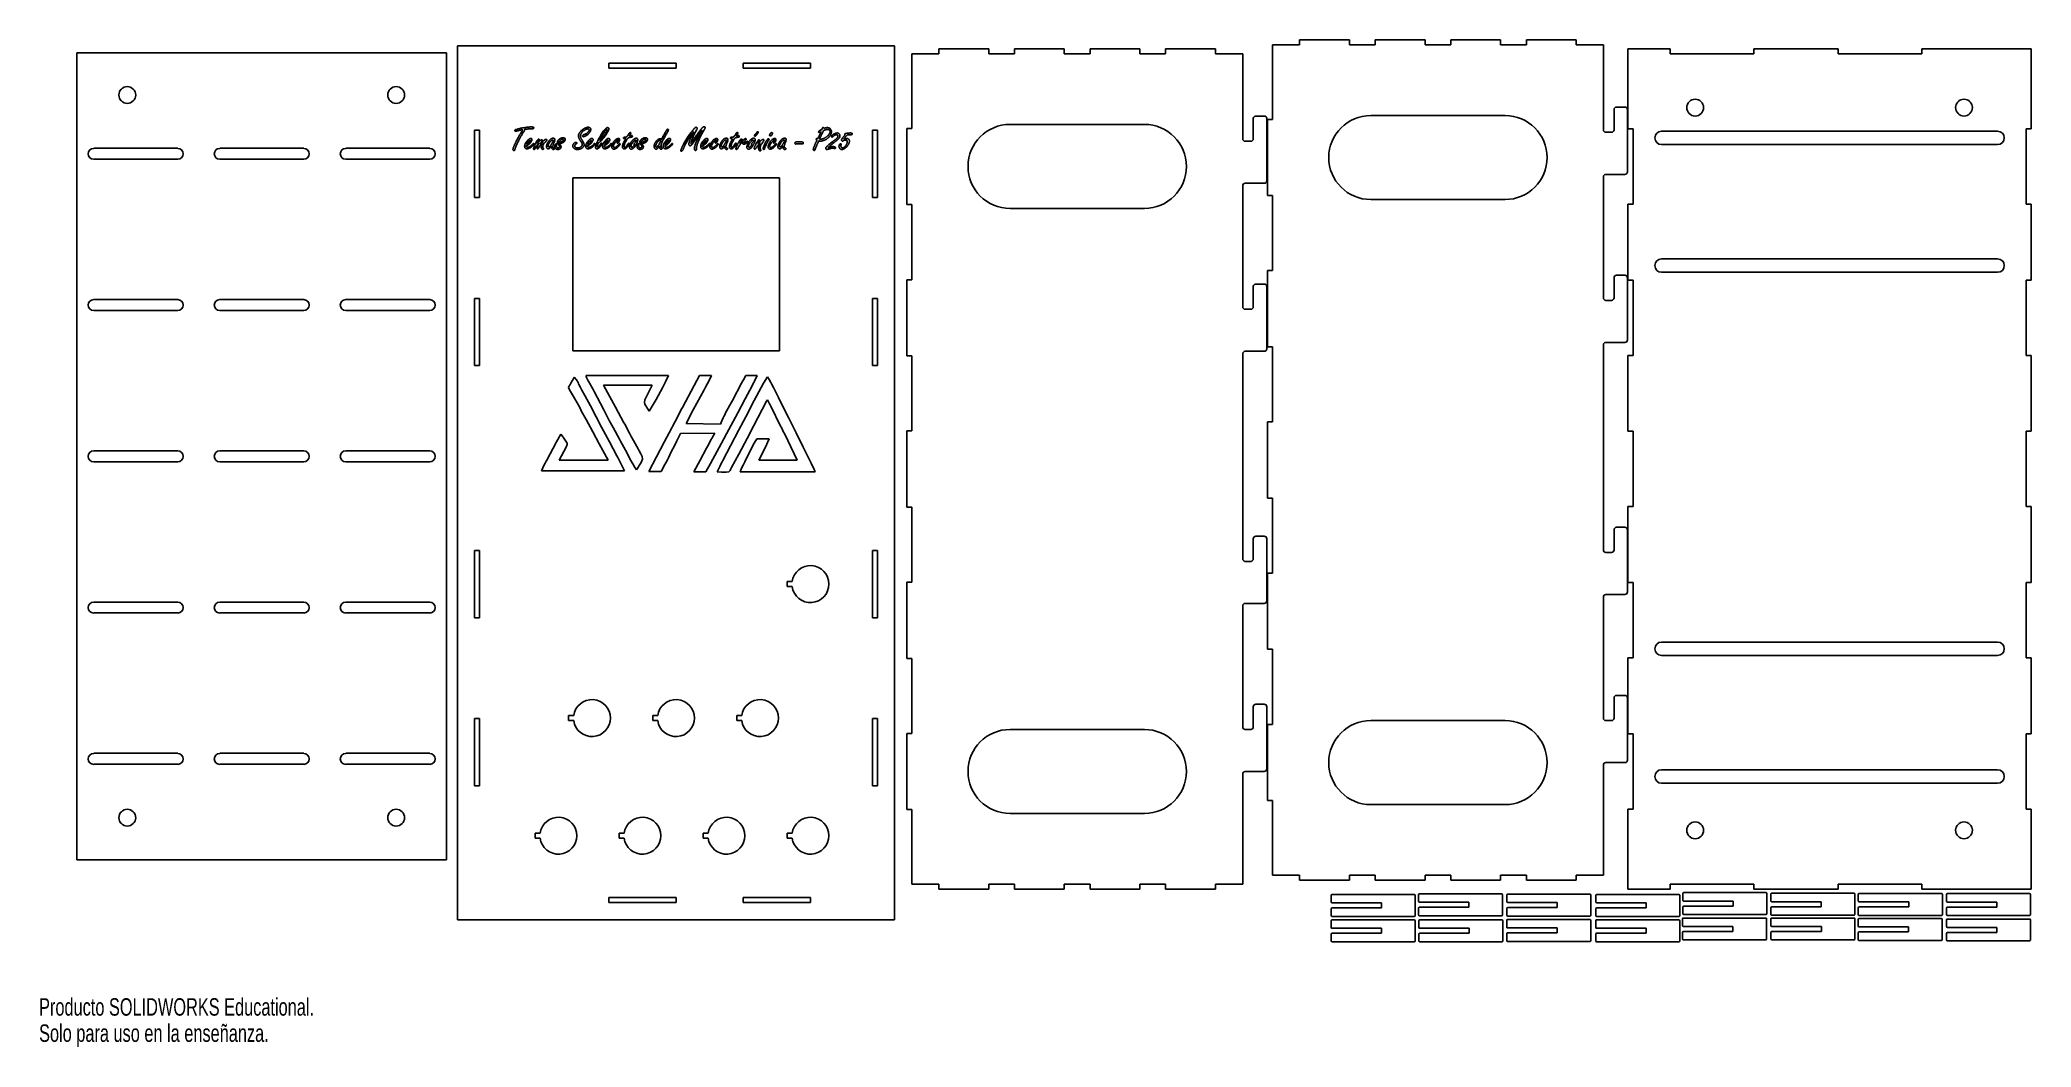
# Model space of a CAD drawing. Header units: millimetres. Extents: x 0 to 1186, y 0 to 599.
import ezdxf

# ---------------------------------------------------------------- set-up
doc = ezdxf.new("R2010")
doc.units = ezdxf.units.MM
doc.styles.add('SLDTEXTSTYLE0', font='TXT', dxfattribs={"width": 0.7})

msp = doc.modelspace()

# ---------------------------------------------------------------- texts
at = {"color": 7, "linetype": 'Continuous', "char_height": 10.38, "attachment_point": 1, "style": 'SLDTEXTSTYLE0'}
for s, insert in [('Producto SOLIDWORKS Educational.', (0, 29)), ('Solo para uso en la enseñanza.', (0, 13.4))]:
    msp.add_mtext(s, dxfattribs=dict(at, insert=insert))

# ---------------------------------------------------------------- linework, layer by layer
at = {"color": 7, "linetype": 'Continuous', "lineweight": 25}
for p, q in [((249.1, 595.7), (249.1, 75.7)), ((509.1, 595.7), (249.1, 595.7)), ((509.1, 75.7), (509.1, 595.7)), ((535.5, 593.9), (535.5, 590.9)), ((535.5, 593.9), (565.2, 593.9)), ((565.2, 590.9), (565.2, 593.9)), ((580.5, 593.9), (580.5, 590.9)), ((580.5, 593.9), (610.2, 593.9)), ((610.2, 590.9), (610.2, 593.9)), ((625.5, 593.9), (625.5, 590.9)), ((625.5, 593.9), (655.2, 593.9)), ((655.2, 590.9), (655.2, 593.9)), ((670.5, 593.9), (670.5, 590.9)), ((670.5, 593.9), (700.2, 593.9)), ((700.2, 590.9), (700.2, 593.9)), ((734.1, 596.2), (734.1, 551.9)), ((750.2, 596.2), (734.1, 596.2)), ((750.2, 599.2), (750.2, 596.2)), ((750.2, 599.2), (779.9, 599.2)), ((779.9, 596.2), (779.9, 599.2)), ((795.2, 596.2), (779.9, 596.2)), ((795.2, 599.2), (795.2, 596.2)), ((795.2, 599.2), (824.9, 599.2)), ((824.9, 596.2), (824.9, 599.2)), ((840.2, 596.2), (824.9, 596.2)), ((840.2, 599.2), (840.2, 596.2)), ((840.2, 599.2), (869.9, 599.2)), ((869.9, 596.2), (869.9, 599.2)), ((885.2, 596.2), (869.9, 596.2)), ((885.2, 599.2), (885.2, 596.2)), ((885.2, 599.2), (914.9, 599.2)), ((914.9, 596.2), (914.9, 599.2)), ((931.1, 596.2), (914.9, 596.2)), ((931.1, 596.2), (931.1, 545.7)), ((945.7, 593.9), (945.7, 546.3)), ((945.7, 593.9), (970.8, 593.9)), ((970.8, 590.9), (970.8, 593.9)), ((1020.6, 593.9), (1020.6, 590.9)), ((1020.6, 593.9), (1070.8, 593.9)), ((1070.8, 590.9), (1070.8, 593.9)), ((1120.6, 593.9), (1120.6, 590.9)), ((1120.6, 593.9), (1185.7, 593.9)), ((1185.7, 593.9), (1185.7, 546.3)), ((22.5, 591.4), (22.5, 111.4)), ((242.5, 591.4), (22.5, 591.4)), ((242.5, 111.4), (242.5, 591.4)), ((379.1, 585.4), (339.1, 585.4)), ((339.1, 585.4), (339.1, 582.4)), ((339.1, 582.4), (379.1, 582.4)), ((379.1, 582.4), (379.1, 585.4)), ((459.1, 585.4), (419.1, 585.4)), ((419.1, 585.4), (419.1, 582.4)), ((419.1, 582.4), (459.1, 582.4)), ((459.1, 582.4), (459.1, 585.4)), ((519.4, 590.9), (519.4, 546.5)), ((535.5, 590.9), (519.4, 590.9)), ((580.5, 590.9), (565.2, 590.9)), ((625.5, 590.9), (610.2, 590.9)), ((670.5, 590.9), (655.2, 590.9)), ((716.4, 590.9), (700.2, 590.9)), ((716.4, 590.9), (716.4, 540.4)), ((1020.6, 590.9), (970.8, 590.9)), ((1120.6, 590.9), (1070.8, 590.9)), ((937.4, 545.7), (937.4, 557.7)), ((938.9, 559.2), (943.9, 559.2)), ((945.4, 557.7), (945.4, 520.7)), ((262.1, 545.4), (259.1, 545.4)), ((259.1, 545.4), (259.1, 505.4)), ((262.1, 505.4), (262.1, 545.4)), ((287.6, 545.3), (287.9, 545.7)), ((496.1, 545.4), (496.1, 505.4)), ((499.1, 545.4), (496.1, 545.4)), ((499.1, 505.4), (499.1, 545.4)), ((519.4, 546.5), (516.4, 546.5)), ((516.4, 546.5), (516.4, 501.2)), ((657.9, 548.9), (577.9, 548.9)), ((722.7, 540.4), (722.7, 552.4)), ((724.2, 553.9), (729.2, 553.9)), ((730.7, 552.4), (730.7, 515.4)), ((734.1, 551.9), (731.1, 551.9)), ((731.1, 551.9), (731.1, 506.6)), ((872.6, 554.2), (792.6, 554.2)), ((945.7, 546.3), (948.7, 546.3)), ((948.7, 546.3), (948.7, 501.5)), ((1182.7, 501.5), (1182.7, 546.3)), ((1182.7, 546.3), (1185.7, 546.3)), ((32.5, 534.7), (82.5, 534.7)), ((107.5, 534.7), (157.5, 534.7)), ((182.5, 534.7), (232.5, 534.7)), ((290, 536.2), (290, 536.1)), ((299.9, 535), (300.2, 534.7)), ((305, 535.5), (305, 536.1)), ((326.3, 536.2), (326.3, 536.1)), ((336.3, 536.2), (336.3, 536.1)), ((370.1, 539.2), (370.2, 539.3)), ((372.5, 536.2), (372.5, 536.1)), ((394.7, 536.2), (394.7, 536.1)), ((408.1, 535.5), (408.1, 536.1)), ((442.8, 535.5), (442.8, 536.1)), ((464.1, 539.1), (463.9, 538.8)), ((483.6, 542.8), (482.9, 542.8)), ((717.9, 538.9), (721.2, 538.9)), ((932.6, 544.2), (935.9, 544.2)), ((965.7, 544.9), (1165.7, 544.9)), ((965.7, 536.9), (1165.7, 536.9)), ((82.5, 528.2), (32.5, 528.2)), ((157.5, 528.2), (107.5, 528.2)), ((232.5, 528.2), (182.5, 528.2)), ((440.6, 517.2), (317.6, 517.2)), ((317.6, 517.2), (317.6, 414.2)), ((440.6, 414.2), (440.6, 517.2)), ((716.4, 512.4), (716.4, 440.4)), ((729.2, 513.9), (717.9, 513.9)), ((931.1, 517.7), (931.1, 445.7)), ((943.9, 519.2), (932.6, 519.2)), ((259.1, 505.4), (262.1, 505.4)), ((496.1, 505.4), (499.1, 505.4)), ((516.4, 501.2), (519.4, 501.2)), ((519.4, 501.2), (519.4, 456.5)), ((577.9, 498.9), (657.9, 498.9)), ((731.1, 506.6), (734.1, 506.6)), ((734.1, 506.6), (734.1, 461.9)), ((792.6, 504.2), (872.6, 504.2)), ((948.7, 501.5), (945.7, 501.5)), ((945.7, 501.5), (945.7, 456.3)), ((1185.7, 501.5), (1182.7, 501.5)), ((1185.7, 501.5), (1185.7, 456.3)), ((965.7, 468.9), (1165.7, 468.9)), ((519.4, 456.5), (516.4, 456.5)), ((516.4, 456.5), (516.4, 411.2)), ((722.7, 440.4), (722.7, 452.4)), ((724.2, 453.9), (729.2, 453.9)), ((730.7, 452.4), (730.7, 415.4)), ((734.1, 461.9), (731.1, 461.9)), ((731.1, 461.9), (731.1, 416.6)), ((937.4, 445.7), (937.4, 457.7)), ((938.9, 459.2), (943.9, 459.2)), ((945.4, 457.7), (945.4, 420.7)), ((945.7, 456.3), (948.7, 456.3)), ((948.7, 456.3), (948.7, 411.5)), ((965.7, 460.9), (1165.7, 460.9)), ((1182.7, 456.3), (1185.7, 456.3)), ((1182.7, 411.5), (1182.7, 456.3)), ((32.5, 444.7), (82.5, 444.7)), ((107.5, 444.7), (157.5, 444.7)), ((182.5, 444.7), (232.5, 444.7)), ((262.1, 445.4), (259.1, 445.4)), ((259.1, 445.4), (259.1, 405.4)), ((262.1, 405.4), (262.1, 445.4)), ((496.1, 445.4), (496.1, 405.4)), ((499.1, 445.4), (496.1, 445.4)), ((499.1, 405.4), (499.1, 445.4)), ((717.9, 438.9), (721.2, 438.9)), ((932.6, 444.2), (935.9, 444.2)), ((82.5, 438.2), (32.5, 438.2)), ((157.5, 438.2), (107.5, 438.2)), ((232.5, 438.2), (182.5, 438.2)), ((731.1, 416.6), (734.1, 416.6)), ((734.1, 416.6), (734.1, 371.9)), ((931.1, 417.7), (931.1, 295.7)), ((943.9, 419.2), (932.6, 419.2)), ((259.1, 405.4), (262.1, 405.4)), ((317.6, 414.2), (440.6, 414.2)), ((496.1, 405.4), (499.1, 405.4)), ((516.4, 411.2), (519.4, 411.2)), ((519.4, 411.2), (519.4, 366.5)), ((716.4, 412.4), (716.4, 290.4)), ((729.2, 413.9), (717.9, 413.9)), ((948.7, 411.5), (945.7, 411.5)), ((945.7, 411.5), (945.7, 366.3)), ((1185.7, 411.5), (1182.7, 411.5)), ((1185.7, 411.5), (1185.7, 366.3)), ((315.3, 393), (315.2, 392.3)), ((315.2, 392.3), (315.3, 391.8)), ((315.9, 393.8), (315.3, 393)), ((315.3, 391.8), (316.3, 389.9)), ((316.5, 395), (315.9, 393.8)), ((317.2, 396.3), (316.5, 395)), ((317.6, 396.9), (317.2, 396.3)), ((318.5, 398.5), (317.6, 396.9)), ((319.8, 397), (318.5, 398.5)), ((320.8, 395.3), (319.8, 397)), ((321.1, 394.6), (320.8, 395.3)), ((322.3, 392.4), (321.1, 394.6)), ((323.1, 390.8), (322.3, 392.4)), ((374.7, 399.5), (325.6, 399.5)), ((325.6, 399.5), (325.7, 398.8)), ((325.7, 398.8), (326, 398)), ((326, 398), (326.9, 396.4)), ((326.9, 396.4), (327.3, 395.8)), ((327.3, 395.8), (329, 392.5)), ((329, 392.5), (329.7, 391.1)), ((343.1, 380.7), (336, 393.8)), ((336, 393.8), (364.9, 393.8)), ((364.9, 393.8), (360.6, 385.1)), ((367.2, 385.2), (371, 392.1)), ((371, 392.1), (371.6, 393.4)), ((371.6, 393.4), (372.3, 394.6)), ((372.3, 394.6), (372.9, 395.8)), ((372.9, 395.8), (374.7, 399.5)), ((389.9, 393.5), (383, 380.5)), ((393.1, 399.5), (389.9, 393.5)), ((400.2, 399.5), (393.1, 399.5)), ((395.9, 390.9), (396.7, 392.5)), ((396.7, 392.5), (397.9, 394.7)), ((397.9, 394.7), (398.3, 395.4)), ((398.3, 395.4), (400.2, 399.5)), ((418.1, 395), (412.7, 384.7)), ((418.9, 396.3), (418.1, 395)), ((419.2, 396.9), (418.9, 396.3)), ((420.7, 399.5), (419.2, 396.9)), ((420.3, 385.7), (424.4, 393.3)), ((422.2, 399.6), (420.7, 399.5)), ((423.1, 399.6), (422.2, 399.6)), ((424.1, 399.6), (423.1, 399.6)), ((425.1, 399.6), (424.1, 399.6)), ((424.4, 393.3), (424.9, 394.3)), ((424.9, 394.3), (425.5, 395.3)), ((427.4, 399.5), (425.1, 399.6)), ((425.5, 395.3), (425.9, 396.2)), ((431.1, 395), (425.7, 384.6)), ((425.9, 396.2), (427.4, 399.5)), ((433.5, 398.8), (431.1, 395)), ((434.6, 397.1), (433.5, 398.8)), ((435.6, 395.3), (434.6, 397.1)), ((436, 394.6), (435.6, 395.3)), ((437.1, 392.4), (436, 394.6)), ((437.9, 390.8), (437.1, 392.4)), ((316.3, 389.9), (317.4, 388.1)), ((317.4, 388.1), (318, 387.1)), ((318, 387.1), (321, 381.9)), ((321, 381.9), (322.2, 379.6)), ((322.2, 379.6), (322.7, 378.5)), ((324.8, 387.6), (323.1, 390.8)), ((328.1, 381.4), (324.8, 387.6)), ((329.9, 378), (328.1, 381.4)), ((329.7, 391.1), (330.1, 390.4)), ((330.1, 390.4), (336.2, 379)), ((347.9, 371.7), (343.1, 380.7)), ((360.6, 385.1), (360.3, 383.5)), ((360.3, 383.5), (360.6, 382.5)), ((360.6, 382.5), (361.1, 381.5)), ((361.1, 381.5), (363.2, 378.3)), ((363.2, 378.3), (367.2, 385.2)), ((382.6, 379.8), (378.5, 372.1)), ((383, 380.5), (382.6, 379.8)), ((389.4, 379), (395.9, 390.9)), ((412.7, 384.7), (408.6, 377.2)), ((415.8, 377.3), (420.3, 385.7)), ((425.7, 384.6), (420.7, 374.9)), ((425.2, 369.3), (433, 384.2)), ((433, 384.2), (433.5, 385.1)), ((433.5, 385.1), (434.8, 382.7)), ((434.8, 382.7), (435.1, 382)), ((435.1, 382), (435.5, 381.2)), ((435.5, 381.2), (441.3, 369.4)), ((440.1, 386.4), (437.9, 390.8)), ((442.3, 381.8), (440.1, 386.4)), ((446.2, 374.2), (442.3, 381.8)), ((322.7, 378.5), (325.6, 373.3)), ((325.6, 373.3), (329.5, 366)), ((330.2, 377.4), (329.9, 378)), ((332.9, 372.4), (330.2, 377.4)), ((334.4, 369.4), (332.9, 372.4)), ((334.8, 368.7), (334.4, 369.4)), ((339.5, 360.1), (334.8, 368.7)), ((336.2, 379), (339.4, 372.8)), ((339.4, 372.8), (341.7, 368.5)), ((341.7, 368.5), (345.5, 361.7)), ((348.6, 370.5), (347.9, 371.7)), ((351.5, 365.1), (348.6, 370.5)), ((376.6, 368.4), (372, 359.9)), ((377, 369.1), (376.6, 368.4)), ((378.5, 372.1), (377, 369.1)), ((385.1, 371), (389.4, 379)), ((405.6, 370.6), (385.1, 371)), ((406.3, 372.6), (405.6, 370.6)), ((407.1, 374.3), (406.3, 372.6)), ((407.5, 375.2), (407.1, 374.3)), ((408.1, 376.2), (407.5, 375.2)), ((408.6, 377.2), (408.1, 376.2)), ((410.5, 367.4), (415.8, 377.3)), ((420.7, 374.9), (416.3, 366.8)), ((421.4, 362), (425.2, 369.3)), ((441.3, 369.4), (441.8, 368.5)), ((441.8, 368.5), (443.1, 365.8)), ((450.6, 365.3), (446.2, 374.2)), ((734.1, 371.9), (731.1, 371.9)), ((731.1, 371.9), (731.1, 326.6)), ((308, 360), (302.2, 349.2)), ((310.5, 364.6), (308, 360)), ((309.5, 349.1), (313.8, 356.8)), ((311.9, 362.9), (310.5, 364.6)), ((313.1, 361.1), (311.9, 362.9)), ((313.6, 360.4), (313.1, 361.1)), ((314, 359.8), (313.6, 360.4)), ((313.8, 356.8), (314.4, 358.4)), ((314.3, 359.2), (314, 359.8)), ((314.4, 358.4), (314.3, 359.2)), ((329.5, 366), (333.3, 358.9)), ((333.3, 358.9), (338.7, 349.1)), ((343.9, 351.8), (339.5, 360.1)), ((345.5, 361.7), (346.1, 360.5)), ((346.1, 360.5), (350, 353.3)), ((352.4, 363.3), (351.5, 365.1)), ((353.7, 360.9), (352.4, 363.3)), ((356.7, 355.5), (353.7, 360.9)), ((372, 359.9), (367.4, 351.2)), ((376.3, 354), (378.3, 358.1)), ((378.3, 358.1), (379.6, 360.7)), ((379.6, 360.7), (381.7, 364.9)), ((381.7, 364.9), (402.2, 365.2)), ((397.2, 356.2), (393.4, 349.1)), ((397.8, 357.3), (397.2, 356.2)), ((399.4, 360.3), (397.8, 357.3)), ((399.9, 361.2), (399.4, 360.3)), ((399.6, 347.2), (406.1, 359.2)), ((400.4, 362.1), (399.9, 361.2)), ((400.8, 362.8), (400.4, 362.1)), ((402.2, 365.2), (400.8, 362.8)), ((406.1, 359.2), (410.5, 367.4)), ((411.8, 358), (406.9, 348.9)), ((416.3, 366.8), (411.8, 358)), ((416.5, 352.8), (421.4, 362)), ((425.7, 359.2), (420.7, 349.5)), ((427.1, 361.9), (425.7, 359.2)), ((434.5, 361.9), (427.1, 361.9)), ((431.1, 354.4), (432.2, 356.7)), ((432.2, 356.7), (432.6, 357.3)), ((432.6, 357.3), (433.6, 359.6)), ((433.6, 359.6), (434.5, 361.9)), ((443.1, 365.8), (443.6, 364.9)), ((443.6, 364.9), (445.6, 360.8)), ((445.6, 360.8), (451.3, 349.1)), ((454.8, 356.8), (450.6, 365.3)), ((456.6, 353.2), (454.8, 356.8)), ((519.4, 366.5), (516.4, 366.5)), ((516.4, 366.5), (516.4, 321.2)), ((945.7, 366.3), (948.7, 366.3)), ((948.7, 366.3), (948.7, 321.5)), ((1182.7, 366.3), (1185.7, 366.3)), ((1182.7, 321.5), (1182.7, 366.3)), ((32.5, 354.7), (82.5, 354.7)), ((82.5, 348.2), (32.5, 348.2)), ((107.5, 354.7), (157.5, 354.7)), ((157.5, 348.2), (107.5, 348.2)), ((182.5, 354.7), (232.5, 354.7)), ((232.5, 348.2), (182.5, 348.2)), ((300.7, 346.3), (299.1, 342.7)), ((301.3, 347.4), (300.7, 346.3)), ((301.9, 348.6), (301.3, 347.4)), ((302.2, 349.2), (301.9, 348.6)), ((338.7, 349.1), (309.5, 349.1)), ((344.4, 350.7), (343.9, 351.8)), ((348.5, 342.7), (344.4, 350.7)), ((350, 353.3), (351.1, 351.1)), ((351.1, 351.1), (352.3, 348.9)), ((352.3, 348.9), (353, 347.5)), ((353, 347.5), (353.3, 346.9)), ((353.3, 346.9), (354.3, 345.1)), ((354.3, 345.1), (355.5, 343.4)), ((355.5, 343.4), (356.7, 345.2)), ((357.2, 354.6), (356.7, 355.5)), ((356.7, 345.2), (357.2, 346)), ((358.2, 352.9), (357.2, 354.6)), ((357.2, 346), (358.3, 347.8)), ((358.9, 351.4), (358.2, 352.9)), ((358.3, 347.8), (359.2, 349.8)), ((359.2, 349.8), (358.9, 351.4)), ((367.4, 351.2), (362.9, 342.4)), ((370.3, 342.4), (372.5, 346.5)), ((372.5, 346.5), (373.1, 347.5)), ((373.1, 347.5), (374, 349.3)), ((374, 349.3), (374.6, 350.6)), ((374.6, 350.6), (376.3, 354)), ((393.4, 349.1), (389.8, 342.1)), ((396.8, 342.1), (399.6, 347.2)), ((405.3, 345.8), (403.6, 342.1)), ((405.6, 346.4), (405.3, 345.8)), ((406.5, 348.2), (405.6, 346.4)), ((406.9, 348.9), (406.5, 348.2)), ((411.3, 343), (411.7, 343.9)), ((411.7, 343.9), (412.2, 344.8)), ((412.2, 344.8), (416.5, 352.8)), ((417.9, 343.8), (417.3, 342.1)), ((418.7, 345.5), (417.9, 343.8)), ((419, 346.1), (418.7, 345.5)), ((420, 348.1), (419, 346.1)), ((420.7, 349.5), (420, 348.1)), ((428.4, 349.1), (431.1, 354.4)), ((451.3, 349.1), (428.4, 349.1)), ((458.8, 348.9), (456.6, 353.2)), ((459.6, 347.4), (458.8, 348.9)), ((460.6, 345.2), (459.6, 347.4)), ((460.9, 344.6), (460.6, 345.2)), ((462, 342.1), (460.9, 344.6)), ((299.1, 342.7), (348.5, 342.7)), ((362.9, 342.4), (370.3, 342.4)), ((389.8, 342.1), (396.8, 342.1)), ((403.6, 342.1), (406.1, 342)), ((406.1, 342), (407.1, 342)), ((407.1, 342), (408.1, 342)), ((408.1, 342), (409, 342)), ((409, 342), (410.6, 342.1)), ((410.6, 342.1), (411.3, 343)), ((417.3, 342.1), (462, 342.1)), ((516.4, 321.2), (519.4, 321.2)), ((519.4, 321.2), (519.4, 276.5)), ((731.1, 326.6), (734.1, 326.6)), ((734.1, 326.6), (734.1, 281.9)), ((948.7, 321.5), (945.7, 321.5)), ((945.7, 321.5), (945.7, 276.3)), ((1185.7, 321.5), (1182.7, 321.5)), ((1185.7, 321.5), (1185.7, 276.3)), ((938.9, 309.2), (943.9, 309.2)), ((722.7, 290.4), (722.7, 302.4)), ((724.2, 303.9), (729.2, 303.9)), ((730.7, 302.4), (730.7, 265.4)), ((937.4, 295.7), (937.4, 307.7)), ((945.4, 307.7), (945.4, 270.7)), ((262.1, 295.4), (259.1, 295.4)), ((259.1, 295.4), (259.1, 255.4)), ((262.1, 255.4), (262.1, 295.4)), ((496.1, 295.4), (496.1, 255.4)), ((499.1, 295.4), (496.1, 295.4)), ((499.1, 255.4), (499.1, 295.4)), ((717.9, 288.9), (721.2, 288.9)), ((932.6, 294.2), (935.9, 294.2)), ((448.2, 276.9), (445.2, 276.9)), ((445.2, 276.9), (445.2, 273.9)), ((445.2, 273.9), (448.2, 273.9)), ((519.4, 276.5), (516.4, 276.5)), ((516.4, 276.5), (516.4, 231.2)), ((734.1, 281.9), (731.1, 281.9)), ((731.1, 281.9), (731.1, 236.6)), ((945.7, 276.3), (948.7, 276.3)), ((948.7, 276.3), (948.7, 231.5)), ((1182.7, 276.3), (1185.7, 276.3)), ((1182.7, 231.5), (1182.7, 276.3)), ((32.5, 264.7), (82.5, 264.7)), ((107.5, 264.7), (157.5, 264.7)), ((182.5, 264.7), (232.5, 264.7)), ((716.4, 262.4), (716.4, 190.4)), ((729.2, 263.9), (717.9, 263.9)), ((931.1, 267.7), (931.1, 195.7)), ((943.9, 269.2), (932.6, 269.2)), ((82.5, 258.2), (32.5, 258.2)), ((157.5, 258.2), (107.5, 258.2)), ((232.5, 258.2), (182.5, 258.2)), ((259.1, 255.4), (262.1, 255.4)), ((496.1, 255.4), (499.1, 255.4)), ((965.7, 240.9), (1165.7, 240.9)), ((516.4, 231.2), (519.4, 231.2)), ((519.4, 231.2), (519.4, 186.5)), ((731.1, 236.6), (734.1, 236.6)), ((734.1, 236.6), (734.1, 191.9)), ((948.7, 231.5), (945.7, 231.5)), ((945.7, 231.5), (945.7, 186.3)), ((965.7, 232.9), (1165.7, 232.9)), ((1185.7, 231.5), (1182.7, 231.5)), ((1185.7, 231.5), (1185.7, 186.3)), ((722.7, 190.4), (722.7, 202.4)), ((724.2, 203.9), (729.2, 203.9)), ((730.7, 202.4), (730.7, 165.4)), ((937.4, 195.7), (937.4, 207.7)), ((938.9, 209.2), (943.9, 209.2)), ((945.4, 207.7), (945.4, 170.7)), ((262.1, 195.4), (259.1, 195.4)), ((259.1, 195.4), (259.1, 155.4)), ((262.1, 155.4), (262.1, 195.4)), ((318.2, 197.2), (315.2, 197.2)), ((315.2, 197.2), (315.2, 194.2)), ((315.2, 194.2), (318.2, 194.2)), ((368.2, 197.2), (365.2, 197.2)), ((365.2, 197.2), (365.2, 194.2)), ((365.2, 194.2), (368.2, 194.2)), ((418.2, 197.2), (415.2, 197.2)), ((415.2, 197.2), (415.2, 194.2)), ((415.2, 194.2), (418.2, 194.2)), ((496.1, 195.4), (496.1, 155.4)), ((499.1, 195.4), (496.1, 195.4)), ((499.1, 155.4), (499.1, 195.4)), ((734.1, 191.9), (731.1, 191.9)), ((731.1, 191.9), (731.1, 146.6)), ((872.6, 194.2), (792.6, 194.2)), ((932.6, 194.2), (935.9, 194.2)), ((519.4, 186.5), (516.4, 186.5)), ((516.4, 186.5), (516.4, 141.2)), ((657.9, 188.9), (577.9, 188.9)), ((717.9, 188.9), (721.2, 188.9)), ((945.7, 186.3), (948.7, 186.3)), ((948.7, 186.3), (948.7, 141.5)), ((1182.7, 186.3), (1185.7, 186.3)), ((1182.7, 141.5), (1182.7, 186.3)), ((32.5, 174.7), (82.5, 174.7)), ((82.5, 168.2), (32.5, 168.2)), ((107.5, 174.7), (157.5, 174.7)), ((157.5, 168.2), (107.5, 168.2)), ((182.5, 174.7), (232.5, 174.7)), ((232.5, 168.2), (182.5, 168.2)), ((931.1, 167.7), (931.1, 102.2)), ((943.9, 169.2), (932.6, 169.2)), ((259.1, 155.4), (262.1, 155.4)), ((496.1, 155.4), (499.1, 155.4)), ((716.4, 162.4), (716.4, 96.9)), ((729.2, 163.9), (717.9, 163.9)), ((965.7, 164.9), (1165.7, 164.9)), ((965.7, 156.9), (1165.7, 156.9)), ((731.1, 146.6), (734.1, 146.6)), ((734.1, 146.6), (734.1, 102.2)), ((792.6, 144.2), (872.6, 144.2)), ((516.4, 141.2), (519.4, 141.2)), ((519.4, 141.2), (519.4, 96.9)), ((577.9, 138.9), (657.9, 138.9)), ((948.7, 141.5), (945.7, 141.5)), ((945.7, 141.5), (945.7, 93.9)), ((1185.7, 141.5), (1182.7, 141.5)), ((1185.7, 141.5), (1185.7, 93.9)), ((298.2, 127.2), (295.2, 127.2)), ((295.2, 127.2), (295.2, 124.2)), ((295.2, 124.2), (298.2, 124.2)), ((348.2, 127.2), (345.2, 127.2)), ((345.2, 127.2), (345.2, 124.2)), ((345.2, 124.2), (348.2, 124.2)), ((398.2, 127.2), (395.2, 127.2)), ((395.2, 127.2), (395.2, 124.2)), ((395.2, 124.2), (398.2, 124.2)), ((448.2, 127.2), (445.2, 127.2)), ((445.2, 127.2), (445.2, 124.2)), ((445.2, 124.2), (448.2, 124.2)), ((22.5, 111.4), (242.5, 111.4)), ((519.4, 96.9), (535.5, 96.9)), ((535.5, 96.9), (535.5, 93.9)), ((565.2, 93.9), (565.2, 96.9)), ((565.2, 96.9), (580.5, 96.9)), ((580.5, 96.9), (580.5, 93.9)), ((610.2, 96.9), (625.5, 96.9)), ((610.2, 93.9), (610.2, 96.9)), ((625.5, 96.9), (625.5, 93.9)), ((655.2, 96.9), (670.5, 96.9)), ((655.2, 93.9), (655.2, 96.9)), ((670.5, 96.9), (670.5, 93.9)), ((700.2, 96.9), (716.4, 96.9)), ((700.2, 93.9), (700.2, 96.9)), ((734.1, 102.2), (750.2, 102.2)), ((750.2, 102.2), (750.2, 99.2)), ((750.2, 99.2), (779.9, 99.2)), ((779.9, 99.2), (779.9, 102.2)), ((779.9, 102.2), (795.2, 102.2)), ((795.2, 102.2), (795.2, 99.2)), ((795.2, 99.2), (824.9, 99.2)), ((824.9, 102.2), (840.2, 102.2)), ((824.9, 99.2), (824.9, 102.2)), ((840.2, 102.2), (840.2, 99.2)), ((840.2, 99.2), (869.9, 99.2)), ((869.9, 102.2), (885.2, 102.2)), ((869.9, 99.2), (869.9, 102.2)), ((885.2, 102.2), (885.2, 99.2)), ((885.2, 99.2), (914.9, 99.2)), ((914.9, 102.2), (931.1, 102.2)), ((914.9, 99.2), (914.9, 102.2)), ((970.8, 96.9), (1020.6, 96.9)), ((970.8, 93.9), (970.8, 96.9)), ((1020.6, 96.9), (1020.6, 93.9)), ((1070.8, 96.9), (1120.6, 96.9)), ((1070.8, 93.9), (1070.8, 96.9)), ((1120.6, 96.9), (1120.6, 93.9)), ((379.1, 88.9), (339.1, 88.9)), ((339.1, 88.9), (339.1, 85.9)), ((339.1, 85.9), (379.1, 85.9)), ((379.1, 85.9), (379.1, 88.9)), ((459.1, 88.9), (419.1, 88.9)), ((419.1, 88.9), (419.1, 85.9)), ((419.1, 85.9), (459.1, 85.9)), ((459.1, 85.9), (459.1, 88.9)), ((535.5, 93.9), (565.2, 93.9)), ((580.5, 93.9), (610.2, 93.9)), ((625.5, 93.9), (655.2, 93.9)), ((670.5, 93.9), (700.2, 93.9)), ((769, 90.2), (769, 86.2)), ((818.5, 90.7), (769.5, 90.7)), ((769.5, 85.7), (799, 85.7)), ((799, 85.7), (799, 82.7)), ((819, 78.2), (819, 90.2)), ((821, 90.6), (821, 86.6)), ((870.5, 91.1), (821.5, 91.1)), ((821.5, 86.1), (851, 86.1)), ((851, 83.1), (821.5, 83.1)), ((851, 86.1), (851, 83.1)), ((871, 78.6), (871, 90.6)), ((873.6, 90.4), (873.6, 86.4)), ((923.1, 90.9), (874.1, 90.9)), ((874.1, 85.9), (903.6, 85.9)), ((903.6, 85.9), (903.6, 82.9)), ((923.6, 78.4), (923.6, 90.4)), ((926.6, 90.2), (926.6, 86.2)), ((976.1, 90.7), (927.1, 90.7)), ((927.1, 85.7), (956.6, 85.7)), ((945.7, 93.9), (970.8, 93.9)), ((956.6, 85.7), (956.6, 82.7)), ((976.6, 78.2), (976.6, 90.2)), ((978.3, 91.3), (978.3, 87.3)), ((978.3, 83.3), (978.3, 79.3)), ((1027.8, 91.8), (978.8, 91.8)), ((978.8, 86.8), (1008.3, 86.8)), ((1008.3, 83.8), (978.8, 83.8)), ((1008.3, 86.8), (1008.3, 83.8)), ((1020.6, 93.9), (1070.8, 93.9)), ((1028.3, 79.3), (1028.3, 91.3)), ((1030.7, 90.9), (1030.7, 86.9)), ((1080.2, 91.4), (1031.2, 91.4)), ((1031.2, 86.4), (1060.7, 86.4)), ((1060.7, 83.4), (1031.2, 83.4)), ((1060.7, 86.4), (1060.7, 83.4)), ((1080.7, 78.9), (1080.7, 90.9)), ((1082.8, 90.8), (1082.8, 86.8)), ((1132.3, 91.3), (1083.3, 91.3)), ((1083.3, 86.3), (1112.8, 86.3)), ((1112.8, 83.3), (1083.3, 83.3)), ((1112.8, 86.3), (1112.8, 83.3)), ((1120.6, 93.9), (1185.7, 93.9)), ((1132.8, 78.8), (1132.8, 90.8)), ((1135.3, 90.7), (1135.3, 86.7)), ((1184.8, 91.2), (1135.8, 91.2)), ((1135.8, 86.2), (1165.3, 86.2)), ((1165.3, 83.2), (1135.8, 83.2)), ((1165.3, 86.2), (1165.3, 83.2)), ((1185.3, 78.7), (1185.3, 90.7)), ((249.1, 75.7), (509.1, 75.7)), ((769, 82.2), (769, 78.2)), ((769, 75.1), (769, 71.1)), ((799, 82.7), (769.5, 82.7)), ((769.5, 77.7), (818.5, 77.7)), ((818.5, 75.6), (769.5, 75.6)), ((819, 63.1), (819, 75.1)), ((821, 82.6), (821, 78.6)), ((821.2, 75.1), (821.2, 71.1)), ((821.5, 78.1), (870.5, 78.1)), ((870.7, 75.6), (821.7, 75.6)), ((871.2, 63.1), (871.2, 75.1)), ((873.5, 75.3), (873.5, 71.3)), ((873.6, 82.4), (873.6, 78.4)), ((923, 75.8), (874, 75.8)), ((903.6, 82.9), (874.1, 82.9)), ((874.1, 77.9), (923.1, 77.9)), ((923.5, 63.3), (923.5, 75.3)), ((926.5, 75.1), (926.5, 71.1)), ((926.6, 82.2), (926.6, 78.2)), ((976, 75.6), (927, 75.6)), ((956.6, 82.7), (927.1, 82.7)), ((927.1, 77.7), (976.1, 77.7)), ((976.5, 63.1), (976.5, 75.1)), ((978.2, 76.2), (978.2, 72.2)), ((1027.7, 76.7), (978.7, 76.7)), ((978.7, 71.7), (1008.2, 71.7)), ((978.8, 78.8), (1027.8, 78.8)), ((1008.2, 71.7), (1008.2, 68.7)), ((1028.2, 64.2), (1028.2, 76.2)), ((1030.7, 82.9), (1030.7, 78.9)), ((1030.8, 76.2), (1030.8, 72.2)), ((1031.2, 78.4), (1080.2, 78.4)), ((1080.3, 76.7), (1031.3, 76.7)), ((1031.3, 71.7), (1060.8, 71.7)), ((1060.8, 71.7), (1060.8, 68.7)), ((1080.8, 64.2), (1080.8, 76.2)), ((1082.7, 75.9), (1082.7, 71.9)), ((1082.8, 82.8), (1082.8, 78.8)), ((1132.2, 76.4), (1083.2, 76.4)), ((1083.2, 71.4), (1112.7, 71.4)), ((1083.3, 78.3), (1132.3, 78.3)), ((1112.7, 71.4), (1112.7, 68.4)), ((1132.7, 63.9), (1132.7, 75.9)), ((1135.3, 82.7), (1135.3, 78.7)), ((1135.3, 75.6), (1135.3, 71.6)), ((1135.8, 78.2), (1184.8, 78.2)), ((1184.8, 76.1), (1135.8, 76.1)), ((1185.3, 63.6), (1185.3, 75.6)), ((769, 67.1), (769, 63.1)), ((769.5, 70.6), (799, 70.6)), ((799, 67.6), (769.5, 67.6)), ((769.5, 62.6), (818.5, 62.6)), ((799, 70.6), (799, 67.6)), ((821.2, 67.1), (821.2, 63.1)), ((821.7, 70.6), (851.2, 70.6)), ((851.2, 67.6), (821.7, 67.6)), ((821.7, 62.6), (870.7, 62.6)), ((851.2, 70.6), (851.2, 67.6)), ((873.5, 67.3), (873.5, 63.3)), ((874, 70.8), (903.5, 70.8)), ((903.5, 67.8), (874, 67.8)), ((874, 62.8), (923, 62.8)), ((903.5, 70.8), (903.5, 67.8)), ((926.5, 67.1), (926.5, 63.1)), ((927, 70.6), (956.5, 70.6)), ((956.5, 67.6), (927, 67.6)), ((927, 62.6), (976, 62.6)), ((956.5, 70.6), (956.5, 67.6)), ((978.2, 68.2), (978.2, 64.2)), ((1008.2, 68.7), (978.7, 68.7)), ((978.7, 63.7), (1027.7, 63.7)), ((1030.8, 68.2), (1030.8, 64.2)), ((1060.8, 68.7), (1031.3, 68.7)), ((1031.3, 63.7), (1080.3, 63.7)), ((1082.7, 67.9), (1082.7, 63.9)), ((1112.7, 68.4), (1083.2, 68.4)), ((1083.2, 63.4), (1132.2, 63.4)), ((1135.3, 67.6), (1135.3, 63.6)), ((1135.8, 71.1), (1165.3, 71.1)), ((1165.3, 68.1), (1135.8, 68.1)), ((1135.8, 63.1), (1184.8, 63.1)), ((1165.3, 71.1), (1165.3, 68.1))]:
    msp.add_line(p, q, dxfattribs=at)
for centre in [(52.5, 566.4), (212.5, 566.4), (985.7, 558.9), (1145.7, 558.9), (52.5, 136.4), (212.5, 136.4), (985.7, 128.9), (1145.7, 128.9)]:
    msp.add_circle(centre, 5, dxfattribs=at)
for centre, radius, start, end in [((938.9, 557.7), 1.5, 90, 180), ((943.9, 557.7), 1.5, 0, 90), ((577.9, 523.9), 25, 90, 270), ((657.9, 523.9), 25, 270, 90), ((724.2, 552.4), 1.5, 90, 180), ((729.2, 552.4), 1.5, 0, 90), ((792.6, 529.2), 25, 90, 270), ((872.6, 529.2), 25, 270, 90), ((932.6, 545.7), 1.5, 180, 270), ((935.9, 545.7), 1.5, 270, 0), ((32.5, 531.4), 3.25, 90, 270), ((82.5, 531.4), 3.25, 270, 90), ((107.5, 531.4), 3.25, 90, 270), ((157.5, 531.4), 3.25, 270, 90), ((182.5, 531.4), 3.25, 90, 270), ((232.5, 531.4), 3.25, 270, 90), ((717.9, 540.4), 1.5, 180, 270), ((721.2, 540.4), 1.5, 270, 0), ((965.7, 540.9), 4, 90, 270), ((1165.7, 540.9), 4, 270, 90), ((717.9, 512.4), 1.5, 90, 180), ((729.2, 515.4), 1.5, 270, 0), ((932.6, 517.7), 1.5, 90, 180), ((943.9, 520.7), 1.5, 270, 0), ((965.7, 464.9), 4, 90, 270), ((1165.7, 464.9), 4, 270, 90), ((724.2, 452.4), 1.5, 90, 180), ((729.2, 452.4), 1.5, 0, 90), ((938.9, 457.7), 1.5, 90, 180), ((943.9, 457.7), 1.5, 0, 90), ((32.5, 441.4), 3.25, 90, 270), ((82.5, 441.4), 3.25, 270, 90), ((107.5, 441.4), 3.25, 90, 270), ((157.5, 441.4), 3.25, 270, 90), ((182.5, 441.4), 3.25, 90, 270), ((232.5, 441.4), 3.25, 270, 90), ((717.9, 440.4), 1.5, 180, 270), ((721.2, 440.4), 1.5, 270, 0), ((932.6, 445.7), 1.5, 180, 270), ((935.9, 445.7), 1.5, 270, 0), ((729.2, 415.4), 1.5, 270, 0), ((932.6, 417.7), 1.5, 90, 180), ((943.9, 420.7), 1.5, 270, 0), ((717.9, 412.4), 1.5, 90, 180), ((32.5, 351.4), 3.25, 90, 270), ((82.5, 351.4), 3.25, 270, 90), ((107.5, 351.4), 3.25, 90, 270), ((157.5, 351.4), 3.25, 270, 90), ((182.5, 351.4), 3.25, 90, 270), ((232.5, 351.4), 3.25, 270, 90), ((938.9, 307.7), 1.5, 90, 180), ((943.9, 307.7), 1.5, 0, 90), ((724.2, 302.4), 1.5, 90, 180), ((729.2, 302.4), 1.5, 0, 90), ((459.1, 275.4), 11, 187.8375, 172.1625), ((717.9, 290.4), 1.5, 180, 270), ((721.2, 290.4), 1.5, 270, 0), ((932.6, 295.7), 1.5, 180, 270), ((935.9, 295.7), 1.5, 270, 0), ((32.5, 261.4), 3.25, 90, 270), ((82.5, 261.4), 3.25, 270, 90), ((107.5, 261.4), 3.25, 90, 270), ((157.5, 261.4), 3.25, 270, 90), ((182.5, 261.4), 3.25, 90, 270), ((232.5, 261.4), 3.25, 270, 90), ((717.9, 262.4), 1.5, 90, 180), ((729.2, 265.4), 1.5, 270, 0), ((932.6, 267.7), 1.5, 90, 180), ((943.9, 270.7), 1.5, 270, 0), ((965.7, 236.9), 4, 90, 270), ((1165.7, 236.9), 4, 270, 90), ((329.1, 195.7), 11, 187.8375, 172.1625), ((379.1, 195.7), 11, 187.8375, 172.1625), ((429.1, 195.7), 11, 187.8375, 172.1625), ((724.2, 202.4), 1.5, 90, 180), ((729.2, 202.4), 1.5, 0, 90), ((938.9, 207.7), 1.5, 90, 180), ((943.9, 207.7), 1.5, 0, 90), ((717.9, 190.4), 1.5, 180, 270), ((721.2, 190.4), 1.5, 270, 0), ((792.6, 169.2), 25, 90, 270), ((872.6, 169.2), 25, 270, 90), ((932.6, 195.7), 1.5, 180, 270), ((935.9, 195.7), 1.5, 270, 0), ((577.9, 163.9), 25, 90, 270), ((657.9, 163.9), 25, 270, 90), ((32.5, 171.4), 3.25, 90, 270), ((82.5, 171.4), 3.25, 270, 90), ((107.5, 171.4), 3.25, 90, 270), ((157.5, 171.4), 3.25, 270, 90), ((182.5, 171.4), 3.25, 90, 270), ((232.5, 171.4), 3.25, 270, 90), ((932.6, 167.7), 1.5, 90, 180), ((943.9, 170.7), 1.5, 270, 0), ((717.9, 162.4), 1.5, 90, 180), ((729.2, 165.4), 1.5, 270, 0), ((965.7, 160.9), 4, 90, 270), ((1165.7, 160.9), 4, 270, 90), ((309.1, 125.7), 11, 187.8375, 172.1625), ((359.1, 125.7), 11, 187.8375, 172.1625), ((409.1, 125.7), 11, 187.8375, 172.1625), ((459.1, 125.7), 11, 187.8375, 172.1625), ((769.5, 90.2), 0.5, 90, 180), ((769.5, 86.2), 0.5, 180, 270), ((818.5, 90.2), 0.5, 0, 90), ((821.5, 90.6), 0.5, 90, 180), ((821.5, 86.6), 0.5, 180, 270), ((821.5, 82.6), 0.5, 90, 180), ((870.5, 90.6), 0.5, 0, 90), ((874.1, 90.4), 0.5, 90, 180), ((874.1, 86.4), 0.5, 180, 270), ((923.1, 90.4), 0.5, 0, 90), ((927.1, 90.2), 0.5, 90, 180), ((927.1, 86.2), 0.5, 180, 270), ((976.1, 90.2), 0.5, 0, 90), ((978.8, 91.3), 0.5, 90, 180), ((978.8, 87.3), 0.5, 180, 270), ((978.8, 83.3), 0.5, 90, 180), ((1027.8, 91.3), 0.5, 0, 90), ((1031.2, 90.9), 0.5, 90, 180), ((1031.2, 86.9), 0.5, 180, 270), ((1031.2, 82.9), 0.5, 90, 180), ((1080.2, 90.9), 0.5, 0, 90), ((1083.3, 90.8), 0.5, 90, 180), ((1083.3, 86.8), 0.5, 180, 270), ((1083.3, 82.8), 0.5, 90, 180), ((1132.3, 90.8), 0.5, 0, 90), ((1135.8, 90.7), 0.5, 90, 180), ((1135.8, 86.7), 0.5, 180, 270), ((1135.8, 82.7), 0.5, 90, 180), ((1184.8, 90.7), 0.5, 0, 90), ((769.5, 82.2), 0.5, 90, 180), ((769.5, 78.2), 0.5, 180, 270), ((769.5, 75.1), 0.5, 90, 180), ((818.5, 78.2), 0.5, 270, 0), ((818.5, 75.1), 0.5, 0, 90), ((821.5, 78.6), 0.5, 180, 270), ((821.7, 75.1), 0.5, 90, 180), ((870.5, 78.6), 0.5, 270, 0), ((870.7, 75.1), 0.5, 0, 90), ((874, 75.3), 0.5, 90, 180), ((874, 71.3), 0.5, 180, 270), ((874.1, 82.4), 0.5, 90, 180), ((874.1, 78.4), 0.5, 180, 270), ((923, 75.3), 0.5, 0, 90), ((923.1, 78.4), 0.5, 270, 0), ((927, 75.1), 0.5, 90, 180), ((927.1, 82.2), 0.5, 90, 180), ((927.1, 78.2), 0.5, 180, 270), ((976, 75.1), 0.5, 0, 90), ((976.1, 78.2), 0.5, 270, 0), ((978.7, 76.2), 0.5, 90, 180), ((978.7, 72.2), 0.5, 180, 270), ((978.8, 79.3), 0.5, 180, 270), ((1027.7, 76.2), 0.5, 0, 90), ((1027.8, 79.3), 0.5, 270, 0), ((1031.2, 78.9), 0.5, 180, 270), ((1031.3, 76.2), 0.5, 90, 180), ((1031.3, 72.2), 0.5, 180, 270), ((1080.2, 78.9), 0.5, 270, 0), ((1080.3, 76.2), 0.5, 0, 90), ((1083.2, 75.9), 0.5, 90, 180), ((1083.2, 71.9), 0.5, 180, 270), ((1083.3, 78.8), 0.5, 180, 270), ((1132.2, 75.9), 0.5, 0, 90), ((1132.3, 78.8), 0.5, 270, 0), ((1135.8, 78.7), 0.5, 180, 270), ((1135.8, 75.6), 0.5, 90, 180), ((1135.8, 71.6), 0.5, 180, 270), ((1184.8, 78.7), 0.5, 270, 0), ((1184.8, 75.6), 0.5, 0, 90), ((769.5, 71.1), 0.5, 180, 270), ((769.5, 67.1), 0.5, 90, 180), ((769.5, 63.1), 0.5, 180, 270), ((818.5, 63.1), 0.5, 270, 0), ((821.7, 71.1), 0.5, 180, 270), ((821.7, 67.1), 0.5, 90, 180), ((821.7, 63.1), 0.5, 180, 270), ((870.7, 63.1), 0.5, 270, 0), ((874, 67.3), 0.5, 90, 180), ((874, 63.3), 0.5, 180, 270), ((923, 63.3), 0.5, 270, 0), ((927, 71.1), 0.5, 180, 270), ((927, 67.1), 0.5, 90, 180), ((927, 63.1), 0.5, 180, 270), ((976, 63.1), 0.5, 270, 0), ((978.7, 68.2), 0.5, 90, 180), ((978.7, 64.2), 0.5, 180, 270), ((1027.7, 64.2), 0.5, 270, 0), ((1031.3, 68.2), 0.5, 90, 180), ((1031.3, 64.2), 0.5, 180, 270), ((1080.3, 64.2), 0.5, 270, 0), ((1083.2, 67.9), 0.5, 90, 180), ((1083.2, 63.9), 0.5, 180, 270), ((1132.2, 63.9), 0.5, 270, 0), ((1135.8, 67.6), 0.5, 90, 180), ((1135.8, 63.6), 0.5, 180, 270), ((1184.8, 63.6), 0.5, 270, 0)]:
    msp.add_arc(centre, radius, start, end, dxfattribs=at)
for points, knots in [([(283.2, 545.3), (283.2, 545.3), (283.2, 545.5), (283.3, 545.6), (283.5, 545.8), (283.7, 545.8), (283.8, 545.9)], [0, 0, 0, 0, 0.211637, 0.429515, 0.686365, 1, 1, 1, 1]), ([(283.3, 545), (283.2, 545), (283.2, 545.1), (283.2, 545.2), (283.2, 545.3)], [0, 0, 0, 0, 0.501104, 1, 1, 1, 1]), ([(283.8, 545.9), (284.1, 545.9), (284.7, 546.1), (285.6, 546.4), (286.6, 546.6), (287.3, 546.7), (287.7, 546.8)], [0, 0, 0, 0, 0.224708, 0.465628, 0.724422, 1, 1, 1, 1]), ([(287.9, 545.7), (287.6, 545.7), (286.9, 545.6), (286, 545.4), (285.1, 545.2), (284.5, 545), (284.2, 544.9)], [0, 0, 0, 0, 0.261906, 0.515768, 0.761656, 1, 1, 1, 1]), ([(285.8, 542.3), (285.8, 542.4), (285.9, 542.5), (286.1, 542.8), (286.3, 543.1), (286.5, 543.4), (286.7, 543.8), (287, 544.2), (287.3, 544.7), (287.5, 545.1), (287.6, 545.3)], [0, 0, 0, 0, 0.06236, 0.142599, 0.240717, 0.356437, 0.490757, 0.642236, 0.812316, 1, 1, 1, 1]), ([(287.7, 546.8), (288.1, 546.9), (289, 547.1), (290.4, 547.2), (291.7, 547.3), (292.6, 547.4), (293, 547.4)], [0, 0, 0, 0, 0.259707, 0.512741, 0.759154, 1, 1, 1, 1]), ([(292, 546.2), (291.8, 546.2), (291.4, 546.2), (290.9, 546.2), (290.4, 546.1), (290, 546.1), (289.6, 546.1), (289.3, 546), (289, 546), (288.8, 545.9), (288.7, 545.9)], [0, 0, 0, 0, 0.174977, 0.33477, 0.481242, 0.612582, 0.730701, 0.83468, 0.923855, 1, 1, 1, 1]), ([(288.7, 545.9), (288.8, 545.9), (288.8, 545.9), (288.9, 545.8), (289, 545.7), (289, 545.6), (289, 545.6)], [0, 0, 0, 0, 0.288456, 0.531128, 0.76431, 1, 1, 1, 1]), ([(289, 545.6), (289, 545.6), (289, 545.5), (288.9, 545.3), (288.8, 545.1), (288.7, 545), (288.7, 544.9)], [0, 0, 0, 0, 0.164522, 0.385529, 0.662547, 1, 1, 1, 1]), ([(293.8, 546.3), (293.7, 546.3), (293.4, 546.3), (293, 546.3), (292.5, 546.2), (292.2, 546.2), (292, 546.2)], [0, 0, 0, 0, 0.186301, 0.414954, 0.686172, 1, 1, 1, 1]), ([(293, 547.4), (293.2, 547.4), (293.4, 547.4), (293.7, 547.3), (294, 547.3), (294.1, 547.3), (294.2, 547.3)], [0, 0, 0, 0, 0.339987, 0.617997, 0.837524, 1, 1, 1, 1]), ([(294.5, 546.9), (294.5, 546.8), (294.5, 546.8), (294.4, 546.7), (294.4, 546.6), (294.3, 546.5), (294.2, 546.4), (294.1, 546.4), (293.9, 546.3), (293.8, 546.3), (293.8, 546.3)], [0, 0, 0, 0, 0.115896, 0.220485, 0.328193, 0.435431, 0.554073, 0.683115, 0.833951, 1, 1, 1, 1]), ([(294.2, 547.3), (294.2, 547.2), (294.3, 547.2), (294.4, 547.1), (294.5, 547), (294.5, 546.9), (294.5, 546.9)], [0, 0, 0, 0, 0.267467, 0.505737, 0.74216, 1, 1, 1, 1]), ([(321, 541.9), (321, 542.1), (321.1, 542.4), (321.1, 542.8), (321.3, 543.3), (321.5, 543.7), (321.8, 544.1), (322.1, 544.6), (322.4, 545), (322.7, 545.2), (322.9, 545.4)], [0, 0, 0, 0, 0.113672, 0.227625, 0.343065, 0.461503, 0.585465, 0.715921, 0.853912, 1, 1, 1, 1]), ([(322.9, 545.4), (323, 545.5), (323.4, 545.8), (323.9, 546.1), (324.4, 546.5), (324.8, 546.7), (325, 546.7)], [0, 0, 0, 0, 0.251102, 0.500654, 0.749309, 1, 1, 1, 1]), ([(325, 545.7), (324.9, 545.6), (324.7, 545.5), (324.4, 545.3), (324.1, 545.1), (323.8, 544.9), (323.5, 544.7), (323.3, 544.4), (323.1, 544.2), (322.9, 544), (322.9, 543.9)], [0, 0, 0, 0, 0.134269, 0.264346, 0.392068, 0.516637, 0.64039, 0.761022, 0.881194, 1, 1, 1, 1]), ([(325, 546.7), (325.2, 546.8), (325.5, 546.9), (326, 547.1), (326.4, 547.2), (326.7, 547.2), (326.9, 547.2)], [0, 0, 0, 0, 0.267112, 0.520232, 0.763939, 1, 1, 1, 1]), ([(326.8, 546.2), (326.6, 546.2), (326.4, 546.2), (326, 546.1), (325.5, 545.9), (325.2, 545.8), (325, 545.7)], [0, 0, 0, 0, 0.202573, 0.433467, 0.698591, 1, 1, 1, 1]), ([(326.3, 543.9), (326.4, 544), (326.5, 544.1), (326.8, 544.4), (327, 544.6), (327.1, 544.8), (327.3, 545), (327.4, 545.2), (327.4, 545.4), (327.4, 545.6), (327.4, 545.6)], [0, 0, 0, 0, 0.170697, 0.32664, 0.469303, 0.596714, 0.711575, 0.816345, 0.911144, 1, 1, 1, 1]), ([(327.2, 546.1), (327.1, 546.1), (327, 546.2), (326.8, 546.2), (326.8, 546.2)], [0, 0, 0, 0, 0.488693, 1, 1, 1, 1]), ([(326.9, 547.2), (327, 547.2), (327.2, 547.2), (327.4, 547.1), (327.7, 547), (327.8, 546.9), (327.9, 546.9)], [0, 0, 0, 0, 0.268022, 0.519483, 0.759572, 1, 1, 1, 1]), ([(327.4, 545.6), (327.4, 545.7), (327.4, 545.8), (327.4, 545.9), (327.3, 546), (327.2, 546.1), (327.2, 546.1)], [0, 0, 0, 0, 0.255227, 0.496052, 0.740244, 1, 1, 1, 1]), ([(328.4, 545.9), (328.4, 545.8), (328.4, 545.6), (328.3, 545.4), (328.2, 545.1), (328.1, 544.8), (328, 544.6), (327.8, 544.3), (327.6, 544), (327.4, 543.8), (327.3, 543.7)], [0, 0, 0, 0, 0.102621, 0.209153, 0.320367, 0.4396, 0.566281, 0.700225, 0.845468, 1, 1, 1, 1]), ([(327.9, 546.9), (328, 546.8), (328.1, 546.7), (328.3, 546.4), (328.4, 546.2), (328.4, 546), (328.4, 545.9)], [0, 0, 0, 0, 0.2543055, 0.497135, 0.7403991, 1, 1, 1, 1]), ([(338, 545.9), (337.9, 545.8), (337.8, 545.8), (337.6, 545.7), (337.4, 545.5), (337.2, 545.3), (336.9, 545), (336.7, 544.6), (336.3, 544.2), (336.1, 543.8), (336, 543.7)], [0, 0, 0, 0, 0.051399, 0.119909, 0.209091, 0.320778, 0.455064, 0.612436, 0.794562, 1, 1, 1, 1]), ([(336.1, 545.1), (336.2, 545.3), (336.4, 545.5), (336.7, 545.9), (337.1, 546.2), (337.4, 546.5), (337.6, 546.7), (337.9, 546.9), (338.2, 547), (338.4, 547), (338.4, 547)], [0, 0, 0, 0, 0.180875, 0.344169, 0.490392, 0.619511, 0.733746, 0.833455, 0.921644, 1, 1, 1, 1]), ([(339.1, 546.2), (339.1, 546.2), (339.1, 546), (339.1, 545.8), (339, 545.6), (339, 545.4), (338.9, 545.2), (338.8, 544.9), (338.6, 544.6), (338.5, 544.4), (338.3, 544.1), (338.1, 543.7), (337.9, 543.4), (337.7, 543.1), (337.5, 542.7), (337.2, 542.4), (336.9, 542), (336.7, 541.7), (336.6, 541.6)], [0, 0, 0, 0, 0.0341135, 0.0707993, 0.1114566, 0.1552574, 0.2032437, 0.2546957, 0.3105066, 0.3699927, 0.4337291, 0.5017787, 0.5741932, 0.6507104, 0.73135, 0.8167677, 0.9059088, 1, 1, 1, 1]), ([(337.3, 543.8), (337.4, 543.9), (337.5, 544.1), (337.7, 544.4), (337.9, 544.7), (338, 544.9), (338.1, 545.1), (338.1, 545.3), (338.2, 545.5), (338.2, 545.6), (338.2, 545.6)], [0, 0, 0, 0, 0.189398, 0.360662, 0.512496, 0.645756, 0.761234, 0.856815, 0.936718, 1, 1, 1, 1]), ([(338.2, 545.6), (338.2, 545.7), (338.2, 545.7), (338.1, 545.8), (338.1, 545.8), (338, 545.9), (338, 545.9)], [0, 0, 0, 0, 0.296694, 0.528239, 0.746136, 1, 1, 1, 1]), ([(338.4, 547), (338.5, 547), (338.6, 547), (338.7, 546.9), (338.8, 546.9), (338.9, 546.8), (338.9, 546.8)], [0, 0, 0, 0, 0.259458, 0.502686, 0.746712, 1, 1, 1, 1]), ([(338.9, 546.8), (339, 546.7), (339, 546.6), (339.1, 546.5), (339.1, 546.4), (339.1, 546.3), (339.1, 546.2)], [0, 0, 0, 0, 0.254174, 0.502016, 0.745014, 1, 1, 1, 1]), ([(372.4, 543.7), (372.5, 543.8), (372.6, 544.1), (372.8, 544.4), (373, 544.7), (373.1, 544.9), (373.3, 545.1), (373.4, 545.3), (373.5, 545.5), (373.6, 545.6), (373.6, 545.6)], [0, 0, 0, 0, 0.18619, 0.354547, 0.50508, 0.638938, 0.754579, 0.853976, 0.935267, 1, 1, 1, 1]), ([(373.6, 545.6), (373.6, 545.7), (373.7, 545.8), (373.9, 545.9), (374.1, 546), (374.2, 546), (374.2, 546)], [0, 0, 0, 0, 0.3170949, 0.5847062, 0.8067097, 1, 1, 1, 1]), ([(374.2, 546), (374.3, 546), (374.4, 546), (374.5, 545.9), (374.5, 545.9)], [0, 0, 0, 0, 0.48423, 1, 1, 1, 1]), ([(374.6, 545.6), (374.6, 545.6), (374.6, 545.5), (374.5, 545.3), (374.4, 545.1), (374.4, 544.9), (374.3, 544.9)], [0, 0, 0, 0, 0.1593315, 0.376359, 0.6579928, 1, 1, 1, 1]), ([(374.5, 545.9), (374.6, 545.9), (374.6, 545.8), (374.6, 545.7), (374.6, 545.6)], [0, 0, 0, 0, 0.525885, 1, 1, 1, 1]), ([(388.5, 544.7), (388.6, 544.9), (388.8, 545.1), (389.1, 545.4), (389.3, 545.7), (389.5, 546), (389.7, 546.2), (389.9, 546.4), (390, 546.6), (390.1, 546.7), (390.2, 546.7)], [0, 0, 0, 0, 0.180599, 0.344204, 0.493135, 0.625085, 0.742401, 0.843613, 0.930251, 1, 1, 1, 1]), ([(391.3, 545.6), (391.1, 545.2), (390.7, 544.6), (390.1, 543.5), (389.6, 542.4), (389.2, 541.6), (389.1, 541.2)], [0, 0, 0, 0, 0.237139, 0.482785, 0.736774, 1, 1, 1, 1]), ([(394.7, 545.5), (394.5, 545.2), (394.1, 544.8), (393.4, 544), (392.8, 543.2), (392.1, 542.3), (391.5, 541.3), (390.8, 540.3), (390.1, 539.2), (389.6, 538.4), (389.4, 538)], [0, 0, 0, 0, 0.100121, 0.206897, 0.320891, 0.442006, 0.570512, 0.706295, 0.84959, 1, 1, 1, 1]), ([(390, 534.4), (390, 534.6), (390, 534.8), (390.1, 535.2), (390.2, 535.7), (390.3, 536.2), (390.5, 536.7), (390.7, 537.3), (390.9, 538), (391.2, 538.6), (391.5, 539.3), (391.8, 540.1), (392.2, 540.9), (392.6, 541.7), (393.1, 542.6), (393.6, 543.5), (394.1, 544.5), (394.5, 545.1), (394.7, 545.5)], [0, 0, 0, 0, 0.03076, 0.065453, 0.103997, 0.146817, 0.193647, 0.244776, 0.300344, 0.360163, 0.424586, 0.493323, 0.566396, 0.64426, 0.726384, 0.813008, 0.904241, 1, 1, 1, 1]), ([(390.2, 546.7), (390.3, 546.8), (390.4, 546.9), (390.6, 547.1), (390.8, 547.1), (391, 547.2), (391, 547.2)], [0, 0, 0, 0, 0.323203, 0.593682, 0.816215, 1, 1, 1, 1]), ([(391, 547.2), (391.1, 547.2), (391.3, 547.1), (391.4, 547), (391.5, 547)], [0, 0, 0, 0, 0.4683436, 1, 1, 1, 1]), ([(391.7, 546.5), (391.7, 546.5), (391.7, 546.3), (391.6, 546.1), (391.4, 545.8), (391.3, 545.7), (391.3, 545.6)], [0, 0, 0, 0, 0.161578, 0.380098, 0.659566, 1, 1, 1, 1]), ([(391.5, 547), (391.5, 547), (391.6, 546.9), (391.6, 546.8), (391.7, 546.7), (391.7, 546.6), (391.7, 546.5)], [0, 0, 0, 0, 0.274124, 0.526499, 0.761566, 1, 1, 1, 1]), ([(392.5, 544.1), (392.7, 544.4), (393.1, 544.9), (393.7, 545.6), (394.2, 546.3), (394.5, 546.7), (394.7, 546.9)], [0, 0, 0, 0, 0.280118, 0.53978, 0.780271, 1, 1, 1, 1]), ([(394.7, 546.9), (394.8, 547), (395, 547.2), (395.3, 547.4), (395.5, 547.5), (395.7, 547.5), (395.8, 547.5)], [0, 0, 0, 0, 0.3192196, 0.5869132, 0.8100135, 1, 1, 1, 1]), ([(396, 545.9), (396, 545.9), (396, 545.9), (395.9, 545.8), (395.8, 545.6), (395.8, 545.5), (395.6, 545.3), (395.5, 545), (395.4, 544.8), (395.3, 544.6), (395.2, 544.5)], [0, 0, 0, 0, 0.038457, 0.100217, 0.188418, 0.30063, 0.438592, 0.600555, 0.788279, 1, 1, 1, 1]), ([(395.8, 547.5), (395.8, 547.5), (395.9, 547.5), (396, 547.5), (396.2, 547.4), (396.2, 547.4), (396.2, 547.4)], [0, 0, 0, 0, 0.259094, 0.503995, 0.750646, 1, 1, 1, 1]), ([(396.4, 547), (396.4, 546.9), (396.4, 546.8), (396.3, 546.5), (396.2, 546.2), (396.1, 546), (396, 545.9)], [0, 0, 0, 0, 0.169091, 0.389991, 0.665758, 1, 1, 1, 1]), ([(396.2, 547.4), (396.3, 547.3), (396.3, 547.3), (396.4, 547.2), (396.4, 547.1), (396.4, 547), (396.4, 547)], [0, 0, 0, 0, 0.2518052, 0.4921586, 0.7412478, 1, 1, 1, 1]), ([(464, 544.4), (464, 544.4), (464, 544.5), (464, 544.6), (464.1, 544.8), (464.2, 544.9), (464.3, 545), (464.4, 545.1), (464.6, 545.3), (464.7, 545.3), (464.8, 545.4)], [0, 0, 0, 0, 0.085927, 0.178374, 0.281034, 0.395281, 0.522532, 0.665962, 0.824738, 1, 1, 1, 1]), ([(464.8, 545.4), (465, 545.5), (465.4, 545.7), (465.8, 546), (466, 546.1)], [0, 0, 0, 0, 0.5270411, 1, 1, 1, 1]), ([(466.8, 545.2), (466.8, 545.1), (466.7, 545), (466.6, 544.7), (466.5, 544.4), (466.4, 544.1), (466.2, 543.8), (466.1, 543.4), (465.9, 543.1), (465.8, 542.8), (465.7, 542.7)], [0, 0, 0, 0, 0.09826, 0.203979, 0.317578, 0.4387, 0.567363, 0.703048, 0.847727, 1, 1, 1, 1]), ([(466, 546.1), (466, 546.1), (466.1, 546.2), (466.1, 546.3), (466.1, 546.4)], [0, 0, 0, 0, 0.613003, 1, 1, 1, 1]), ([(466.1, 546.4), (466.1, 546.4), (466.2, 546.5), (466.2, 546.7), (466.3, 546.8), (466.3, 546.8), (466.3, 546.9)], [0, 0, 0, 0, 0.322792, 0.600386, 0.822384, 1, 1, 1, 1]), ([(466.3, 546.9), (466.4, 546.9), (466.5, 547), (466.6, 547), (466.7, 547)], [0, 0, 0, 0, 0.456326, 1, 1, 1, 1]), ([(466.7, 547), (466.7, 547), (466.9, 547), (467, 546.9), (467.1, 546.8), (467.1, 546.6), (467.2, 546.6)], [0, 0, 0, 0, 0.294601, 0.533964, 0.749781, 1, 1, 1, 1]), ([(469.3, 545.9), (469.1, 545.8), (468.6, 545.8), (468, 545.7), (467.4, 545.5), (467, 545.3), (466.8, 545.2)], [0, 0, 0, 0, 0.236105, 0.47962, 0.731671, 1, 1, 1, 1]), ([(467.2, 546.6), (467.3, 546.6), (467.5, 546.7), (467.8, 546.8), (468.1, 546.8), (468.4, 546.9), (468.6, 546.9), (468.9, 547), (469.1, 547), (469.2, 547), (469.3, 547)], [0, 0, 0, 0, 0.160846, 0.310211, 0.450099, 0.579609, 0.700164, 0.809217, 0.909479, 1, 1, 1, 1]), ([(469.3, 547), (469.4, 547), (469.5, 547), (469.8, 546.9), (470, 546.9), (470.2, 546.8), (470.4, 546.7), (470.6, 546.6), (470.8, 546.4), (470.9, 546.3), (470.9, 546.2)], [0, 0, 0, 0, 0.12786, 0.25384, 0.375821, 0.496149, 0.61813, 0.74188, 0.868451, 1, 1, 1, 1]), ([(470.8, 544.7), (470.8, 544.8), (470.8, 545), (470.7, 545.2), (470.6, 545.4), (470.4, 545.6), (470.2, 545.7), (469.9, 545.8), (469.6, 545.8), (469.4, 545.9), (469.3, 545.9)], [0, 0, 0, 0, 0.120801, 0.231584, 0.335463, 0.441413, 0.555172, 0.684968, 0.831352, 1, 1, 1, 1]), ([(470.9, 546.2), (471, 546.1), (471.2, 545.9), (471.4, 545.5), (471.6, 545.1), (471.6, 544.8), (471.6, 544.7)], [0, 0, 0, 0, 0.262878, 0.510252, 0.753756, 1, 1, 1, 1]), ([(282, 534), (282, 534.1), (282, 534.2), (282.1, 534.3), (282.1, 534.5), (282.1, 534.7), (282.2, 534.9), (282.3, 535.1), (282.4, 535.3), (282.5, 535.6), (282.6, 535.9), (282.7, 536.2), (282.9, 536.5), (283, 536.9), (283.2, 537.3), (283.4, 537.6), (283.6, 538.1), (283.7, 538.3), (283.8, 538.5)], [0, 0, 0, 0, 0.025838, 0.056253, 0.091925, 0.131866, 0.176774, 0.226521, 0.28133, 0.341024, 0.405612, 0.475569, 0.550445, 0.630245, 0.715224, 0.804578, 0.899687, 1, 1, 1, 1]), ([(282.2, 533.6), (282.1, 533.7), (282.1, 533.8), (282, 534), (282, 534)], [0, 0, 0, 0, 0.512715, 1, 1, 1, 1]), ([(282.7, 533.3), (282.6, 533.3), (282.5, 533.3), (282.4, 533.4), (282.3, 533.5), (282.2, 533.5), (282.2, 533.6)], [0, 0, 0, 0, 0.235537, 0.469545, 0.718032, 1, 1, 1, 1]), ([(283.2, 533.9), (283.1, 533.8), (283.1, 533.6), (283, 533.4), (282.9, 533.3), (282.7, 533.3), (282.7, 533.3)], [0, 0, 0, 0, 0.338153, 0.602966, 0.810001, 1, 1, 1, 1]), ([(285.1, 538.6), (285, 538.4), (284.8, 538), (284.5, 537.3), (284.2, 536.7), (283.9, 536.1), (283.7, 535.5), (283.5, 535), (283.3, 534.4), (283.2, 534.1), (283.2, 533.9)], [0, 0, 0, 0, 0.142623, 0.279874, 0.412604, 0.539506, 0.662217, 0.779515, 0.892022, 1, 1, 1, 1]), ([(283.7, 544.8), (283.6, 544.8), (283.5, 544.8), (283.4, 544.8), (283.3, 544.9), (283.3, 545), (283.3, 545)], [0, 0, 0, 0, 0.241205, 0.483192, 0.729566, 1, 1, 1, 1]), ([(284.2, 544.9), (284.2, 544.9), (284.1, 544.9), (283.9, 544.8), (283.8, 544.8), (283.7, 544.8), (283.7, 544.8)], [0, 0, 0, 0, 0.313732, 0.579297, 0.809182, 1, 1, 1, 1]), ([(283.8, 538.5), (283.8, 538.7), (284, 539), (284.3, 539.6), (284.6, 540.1), (284.8, 540.6), (285.1, 541), (285.3, 541.5), (285.6, 541.9), (285.7, 542.2), (285.8, 542.3)], [0, 0, 0, 0, 0.142756, 0.28037, 0.413456, 0.540839, 0.663091, 0.780541, 0.892946, 1, 1, 1, 1]), ([(288.7, 544.9), (288.5, 544.7), (288.2, 544.2), (287.7, 543.5), (287.3, 542.7), (286.8, 542), (286.4, 541.2), (285.9, 540.3), (285.5, 539.5), (285.2, 538.9), (285.1, 538.6)], [0, 0, 0, 0, 0.116531, 0.235469, 0.356613, 0.480343, 0.606646, 0.735252, 0.866358, 1, 1, 1, 1]), ([(289, 535.9), (289, 536), (289, 536.3), (289.1, 536.7), (289.2, 537.2), (289.4, 537.6), (289.6, 538), (289.9, 538.4), (290.2, 538.8), (290.4, 539.1), (290.5, 539.2)], [0, 0, 0, 0, 0.113514, 0.228398, 0.344467, 0.464511, 0.588961, 0.719543, 0.855868, 1, 1, 1, 1]), ([(289.3, 534.9), (289.2, 535), (289.1, 535.1), (289.1, 535.3), (289, 535.6), (289, 535.8), (289, 535.9)], [0, 0, 0, 0, 0.220945, 0.457181, 0.714826, 1, 1, 1, 1]), ([(290.4, 534.4), (290.3, 534.4), (290, 534.4), (289.7, 534.5), (289.5, 534.6), (289.3, 534.8), (289.3, 534.9)], [0, 0, 0, 0, 0.267242, 0.511576, 0.752868, 1, 1, 1, 1]), ([(292.9, 538.5), (292.8, 538.4), (292.6, 538.1), (292.3, 537.8), (292, 537.4), (291.7, 537.1), (291.3, 536.8), (290.9, 536.6), (290.4, 536.4), (290.1, 536.3), (290, 536.2)], [0, 0, 0, 0, 0.1247202, 0.2470714, 0.3686784, 0.4906135, 0.6134313, 0.7388773, 0.8673294, 1, 1, 1, 1]), ([(290, 536.1), (290, 536), (290, 535.9), (290, 535.7), (290.1, 535.7)], [0, 0, 0, 0, 0.5194381, 1, 1, 1, 1]), ([(291.5, 539), (291.4, 539), (291.3, 538.9), (291.1, 538.7), (290.9, 538.4), (290.8, 538.2), (290.6, 537.9), (290.4, 537.6), (290.3, 537.3), (290.2, 537.1), (290.1, 537)], [0, 0, 0, 0, 0.110576, 0.223627, 0.341368, 0.462851, 0.588927, 0.720313, 0.856879, 1, 1, 1, 1]), ([(290.1, 537), (290.2, 537), (290.5, 537.1), (290.7, 537.3), (291, 537.4), (291.1, 537.5), (291.2, 537.6)], [0, 0, 0, 0, 0.286322, 0.548521, 0.784681, 1, 1, 1, 1]), ([(290.1, 535.7), (290.1, 535.6), (290.2, 535.5), (290.4, 535.4), (290.6, 535.3), (290.8, 535.3), (290.9, 535.3)], [0, 0, 0, 0, 0.234946, 0.466214, 0.717858, 1, 1, 1, 1]), ([(291.9, 534.8), (291.8, 534.7), (291.5, 534.6), (291.1, 534.5), (290.8, 534.4), (290.5, 534.4), (290.4, 534.4)], [0, 0, 0, 0, 0.278617, 0.535556, 0.773929, 1, 1, 1, 1]), ([(290.5, 539.2), (290.6, 539.3), (290.8, 539.5), (291.1, 539.8), (291.4, 540.1), (291.7, 540.2), (291.9, 540.4), (292.2, 540.5), (292.4, 540.6), (292.6, 540.6), (292.7, 540.6)], [0, 0, 0, 0, 0.1683666, 0.322292, 0.4631709, 0.5908134, 0.70708, 0.8132643, 0.9096713, 1, 1, 1, 1]), ([(290.9, 535.3), (291, 535.3), (291.2, 535.3), (291.5, 535.4), (291.9, 535.6), (292.2, 535.8), (292.6, 536.1), (293, 536.4), (293.4, 536.8), (293.6, 537.1), (293.7, 537.2)], [0, 0, 0, 0, 0.0900854, 0.1858067, 0.290722, 0.4065294, 0.5342782, 0.6755437, 0.830596, 1, 1, 1, 1]), ([(291.2, 537.6), (291.3, 537.6), (291.5, 537.8), (291.8, 538.1), (292.1, 538.5), (292.2, 538.7), (292.3, 538.8)], [0, 0, 0, 0, 0.258918, 0.510053, 0.758, 1, 1, 1, 1]), ([(292.2, 539.4), (292.2, 539.4), (292.1, 539.4), (291.9, 539.3), (291.7, 539.2), (291.6, 539.1), (291.5, 539)], [0, 0, 0, 0, 0.169564, 0.385932, 0.661171, 1, 1, 1, 1]), ([(293.5, 536), (293.4, 535.9), (293.2, 535.6), (292.8, 535.3), (292.4, 535), (292.1, 534.9), (291.9, 534.8)], [0, 0, 0, 0, 0.258978, 0.510726, 0.75819, 1, 1, 1, 1]), ([(292.4, 539.2), (292.4, 539.3), (292.4, 539.3), (292.4, 539.4), (292.3, 539.4), (292.2, 539.4), (292.2, 539.4)], [0, 0, 0, 0, 0.292116, 0.521987, 0.744915, 1, 1, 1, 1]), ([(292.3, 538.8), (292.3, 538.9), (292.4, 539), (292.4, 539.2), (292.4, 539.2)], [0, 0, 0, 0, 0.551228, 1, 1, 1, 1]), ([(292.7, 540.6), (292.7, 540.6), (292.8, 540.6), (292.9, 540.5), (293, 540.5), (293.1, 540.4), (293.1, 540.4)], [0, 0, 0, 0, 0.249975, 0.496374, 0.738459, 1, 1, 1, 1]), ([(293.3, 539.8), (293.3, 539.8), (293.3, 539.5), (293.2, 539.2), (293.1, 538.9), (292.9, 538.6), (292.9, 538.5)], [0, 0, 0, 0, 0.2028924, 0.4337554, 0.6977103, 1, 1, 1, 1]), ([(293.1, 540.4), (293.1, 540.4), (293.2, 540.3), (293.3, 540.2), (293.3, 540), (293.3, 539.9), (293.3, 539.8)], [0, 0, 0, 0, 0.248423, 0.488586, 0.735587, 1, 1, 1, 1]), ([(294.5, 537.3), (294.5, 537.2), (294.5, 537.2), (294.4, 537), (294.4, 536.9), (294.3, 536.7), (294.1, 536.6), (294, 536.4), (293.8, 536.2), (293.6, 536), (293.5, 536)], [0, 0, 0, 0, 0.064971, 0.143013, 0.239029, 0.352565, 0.486301, 0.637148, 0.809129, 1, 1, 1, 1]), ([(293.7, 537.2), (293.8, 537.3), (293.9, 537.3), (294, 537.5), (294.1, 537.5), (294.2, 537.5), (294.2, 537.5)], [0, 0, 0, 0, 0.332484, 0.603986, 0.825215, 1, 1, 1, 1]), ([(294.2, 537.5), (294.3, 537.5), (294.4, 537.5), (294.4, 537.5), (294.4, 537.4)], [0, 0, 0, 0, 0.466013, 1, 1, 1, 1]), ([(294.3, 534.4), (294.3, 534.4), (294.3, 534.6), (294.3, 534.7), (294.4, 535), (294.5, 535.2), (294.6, 535.5), (294.7, 535.8), (294.8, 536.1), (294.9, 536.3), (295, 536.5)], [0, 0, 0, 0, 0.072715, 0.1583765, 0.2606483, 0.3770548, 0.5091304, 0.6570318, 0.8201424, 1, 1, 1, 1]), ([(294.4, 534.1), (294.4, 534.1), (294.3, 534.2), (294.3, 534.3), (294.3, 534.4)], [0, 0, 0, 0, 0.494495, 1, 1, 1, 1]), ([(294.4, 537.4), (294.5, 537.4), (294.5, 537.4), (294.5, 537.3), (294.5, 537.3)], [0, 0, 0, 0, 0.540726, 1, 1, 1, 1]), ([(294.6, 534), (294.6, 534), (294.5, 534), (294.4, 534.1), (294.4, 534.1)], [0, 0, 0, 0, 0.498119, 1, 1, 1, 1]), ([(295.2, 534.5), (295.2, 534.4), (295.1, 534.3), (295, 534.1), (294.8, 534), (294.7, 534), (294.6, 534)], [0, 0, 0, 0, 0.308605, 0.565842, 0.786888, 1, 1, 1, 1]), ([(295, 536.5), (295.1, 536.7), (295.3, 537.2), (295.7, 538), (296.1, 538.7), (296.4, 539.1), (296.5, 539.3)], [0, 0, 0, 0, 0.261143, 0.514626, 0.760519, 1, 1, 1, 1]), ([(297.7, 537.9), (297.6, 537.8), (297.3, 537.6), (296.9, 537.2), (296.6, 536.9), (296.2, 536.4), (295.9, 536), (295.6, 535.5), (295.4, 535), (295.3, 534.6), (295.2, 534.5)], [0, 0, 0, 0, 0.121802, 0.243061, 0.364432, 0.486969, 0.610996, 0.737559, 0.867253, 1, 1, 1, 1]), ([(296.4, 534.7), (296.4, 534.8), (296.4, 534.9), (296.4, 535), (296.4, 535.2), (296.5, 535.4), (296.6, 535.6), (296.7, 535.8), (296.8, 536.1), (296.9, 536.3), (296.9, 536.4)], [0, 0, 0, 0, 0.064967, 0.146081, 0.245584, 0.360127, 0.494087, 0.644938, 0.813969, 1, 1, 1, 1]), ([(296.7, 534.4), (296.7, 534.4), (296.6, 534.4), (296.4, 534.4), (296.4, 534.6), (296.4, 534.7), (296.4, 534.7)], [0, 0, 0, 0, 0.268791, 0.49427, 0.721463, 1, 1, 1, 1]), ([(296.5, 539.3), (296.6, 539.4), (296.7, 539.5), (296.8, 539.7), (296.9, 539.8), (297, 540), (297.1, 540.1), (297.2, 540.1), (297.3, 540.2), (297.4, 540.2), (297.4, 540.2)], [0, 0, 0, 0, 0.1959571, 0.3699381, 0.5210333, 0.6548068, 0.7669456, 0.8588127, 0.9359882, 1, 1, 1, 1]), ([(297.3, 539.2), (297.3, 539.1), (297.2, 538.9), (297, 538.7), (296.9, 538.4), (296.8, 538.2), (296.7, 538), (296.6, 537.9), (296.5, 537.7), (296.5, 537.6), (296.5, 537.6)], [0, 0, 0, 0, 0.16615, 0.322002, 0.463942, 0.595617, 0.714855, 0.821718, 0.916973, 1, 1, 1, 1]), ([(296.5, 537.6), (296.6, 537.7), (296.8, 538), (297.2, 538.4), (297.6, 538.7), (297.8, 538.9), (297.9, 539)], [0, 0, 0, 0, 0.288535, 0.551696, 0.788749, 1, 1, 1, 1]), ([(297.3, 534.8), (297.3, 534.7), (297.2, 534.6), (297, 534.5), (296.9, 534.4), (296.8, 534.4), (296.7, 534.4)], [0, 0, 0, 0, 0.309421, 0.566065, 0.790196, 1, 1, 1, 1]), ([(296.9, 536.4), (297, 536.5), (297.1, 536.8), (297.3, 537.2), (297.5, 537.5), (297.6, 537.8), (297.7, 537.9)], [0, 0, 0, 0, 0.235267, 0.48034, 0.734696, 1, 1, 1, 1]), ([(297.7, 539.9), (297.7, 539.8), (297.7, 539.8), (297.6, 539.6), (297.5, 539.4), (297.4, 539.2), (297.3, 539.2)], [0, 0, 0, 0, 0.1271145, 0.330719, 0.6223384, 1, 1, 1, 1]), ([(298.3, 536.5), (298.2, 536.4), (298, 536.1), (297.7, 535.7), (297.5, 535.3), (297.4, 535), (297.3, 534.8)], [0, 0, 0, 0, 0.239995, 0.48614, 0.739067, 1, 1, 1, 1]), ([(297.4, 540.2), (297.4, 540.2), (297.5, 540.2), (297.6, 540.1), (297.7, 540), (297.7, 539.9), (297.7, 539.9)], [0, 0, 0, 0, 0.251179, 0.472323, 0.701882, 1, 1, 1, 1]), ([(297.9, 539), (298, 539.1), (298.1, 539.2), (298.3, 539.4), (298.5, 539.5), (298.7, 539.6), (298.8, 539.7), (299, 539.8), (299.1, 539.8), (299.2, 539.8), (299.2, 539.8)], [0, 0, 0, 0, 0.194081, 0.367745, 0.521077, 0.654717, 0.769167, 0.86252, 0.939024, 1, 1, 1, 1]), ([(299.9, 538.3), (299.8, 538.2), (299.5, 538), (299.1, 537.5), (298.7, 537.1), (298.4, 536.7), (298.3, 536.5)], [0, 0, 0, 0, 0.22513, 0.465607, 0.723821, 1, 1, 1, 1]), ([(298.5, 537.6), (298.6, 537.7), (298.8, 537.9), (299, 538.1), (299.3, 538.4), (299.6, 538.6), (299.8, 538.9), (300, 539.1), (300.3, 539.2), (300.5, 539.4), (300.7, 539.5), (300.9, 539.7), (301, 539.8), (301.2, 539.9), (301.3, 539.9), (301.5, 540), (301.6, 540), (301.7, 540), (301.7, 540)], [0, 0, 0, 0, 0.100455, 0.195382, 0.285297, 0.369729, 0.449715, 0.523752, 0.592869, 0.657224, 0.716182, 0.769963, 0.819663, 0.863826, 0.904213, 0.940151, 0.971509, 1, 1, 1, 1]), ([(299.2, 538.8), (299.1, 538.7), (299, 538.5), (298.8, 538.1), (298.6, 537.8), (298.5, 537.7), (298.5, 537.6)], [0, 0, 0, 0, 0.294841, 0.561132, 0.793967, 1, 1, 1, 1]), ([(298.8, 535.6), (298.8, 535.7), (298.8, 536.1), (298.9, 536.5), (299.1, 537), (299.2, 537.3), (299.3, 537.4)], [0, 0, 0, 0, 0.236294, 0.480254, 0.732724, 1, 1, 1, 1]), ([(299.2, 534.4), (299.1, 534.5), (299, 534.7), (298.9, 535), (298.8, 535.3), (298.8, 535.5), (298.8, 535.6)], [0, 0, 0, 0, 0.243752, 0.487684, 0.737084, 1, 1, 1, 1]), ([(299.2, 539.8), (299.2, 539.8), (299.3, 539.8), (299.4, 539.7), (299.5, 539.7)], [0, 0, 0, 0, 0.488527, 1, 1, 1, 1]), ([(299.6, 539.4), (299.6, 539.4), (299.5, 539.3), (299.5, 539.2), (299.4, 539), (299.3, 538.9), (299.2, 538.8)], [0, 0, 0, 0, 0.1551876, 0.3727255, 0.652151, 1, 1, 1, 1]), ([(299.8, 534), (299.8, 534), (299.6, 534), (299.5, 534.1), (299.3, 534.2), (299.2, 534.3), (299.2, 534.4)], [0, 0, 0, 0, 0.215622, 0.444011, 0.699904, 1, 1, 1, 1]), ([(299.3, 537.4), (299.4, 537.5), (299.4, 537.6), (299.6, 537.8), (299.7, 538.1), (299.9, 538.2), (299.9, 538.3)], [0, 0, 0, 0, 0.195381, 0.427252, 0.694363, 1, 1, 1, 1]), ([(299.5, 539.7), (299.5, 539.7), (299.5, 539.6), (299.6, 539.5), (299.6, 539.4)], [0, 0, 0, 0, 0.516848, 1, 1, 1, 1]), ([(301.7, 538.9), (301.6, 538.7), (301.3, 538.4), (300.9, 538), (300.5, 537.6), (300.3, 537.2), (300, 536.8), (299.9, 536.4), (299.8, 536.1), (299.8, 535.8), (299.8, 535.7)], [0, 0, 0, 0, 0.173252, 0.331507, 0.474731, 0.603412, 0.72002, 0.82289, 0.915855, 1, 1, 1, 1]), ([(299.8, 535.7), (299.8, 535.6), (299.8, 535.5), (299.8, 535.3), (299.8, 535.1), (299.9, 535), (299.9, 535)], [0, 0, 0, 0, 0.305739, 0.57333, 0.799533, 1, 1, 1, 1]), ([(300.2, 534.1), (300.1, 534.1), (300, 534), (299.9, 534), (299.8, 534)], [0, 0, 0, 0, 0.511549, 1, 1, 1, 1]), ([(300.2, 534.7), (300.3, 534.6), (300.3, 534.6), (300.3, 534.5), (300.3, 534.4)], [0, 0, 0, 0, 0.485125, 1, 1, 1, 1]), ([(300.3, 534.4), (300.3, 534.4), (300.3, 534.3), (300.2, 534.2), (300.2, 534.1)], [0, 0, 0, 0, 0.469847, 1, 1, 1, 1]), ([(301.7, 540), (301.8, 540), (301.9, 540), (302, 539.9), (302.1, 539.9)], [0, 0, 0, 0, 0.510156, 1, 1, 1, 1]), ([(302.2, 539.6), (302.2, 539.6), (302.2, 539.4), (302.1, 539.3), (301.9, 539.1), (301.8, 539), (301.7, 538.9)], [0, 0, 0, 0, 0.17366, 0.393007, 0.667525, 1, 1, 1, 1]), ([(302, 535.6), (302, 535.7), (302, 535.9), (302.1, 536.2), (302.1, 536.5), (302.2, 536.8), (302.3, 537.1), (302.4, 537.4), (302.5, 537.7), (302.7, 537.9), (302.7, 538)], [0, 0, 0, 0, 0.108856, 0.221855, 0.338375, 0.459205, 0.586048, 0.717445, 0.855654, 1, 1, 1, 1]), ([(302.2, 534.9), (302.2, 534.9), (302.1, 535), (302.1, 535.2), (302, 535.4), (302, 535.6), (302, 535.6)], [0, 0, 0, 0, 0.238989, 0.479084, 0.734236, 1, 1, 1, 1]), ([(302.1, 539.9), (302.1, 539.9), (302.2, 539.8), (302.2, 539.7), (302.2, 539.6)], [0, 0, 0, 0, 0.5042706, 1, 1, 1, 1]), ([(303.1, 534.4), (303, 534.4), (302.8, 534.4), (302.6, 534.5), (302.4, 534.6), (302.3, 534.8), (302.2, 534.9)], [0, 0, 0, 0, 0.25277, 0.491975, 0.734986, 1, 1, 1, 1]), ([(302.7, 538), (302.8, 538.1), (302.9, 538.4), (303.1, 538.7), (303.3, 539), (303.6, 539.3), (303.8, 539.6), (304.1, 539.8), (304.3, 540.1), (304.5, 540.2), (304.6, 540.3)], [0, 0, 0, 0, 0.1377838, 0.2710988, 0.4008134, 0.5267177, 0.6484185, 0.7685014, 0.8853111, 1, 1, 1, 1]), ([(304, 538.4), (303.9, 538.3), (303.7, 538), (303.5, 537.7), (303.4, 537.4), (303.2, 537.1), (303.1, 536.8), (303, 536.5), (303, 536.2), (303, 536.1), (303, 536)], [0, 0, 0, 0, 0.159183, 0.307877, 0.44608, 0.573196, 0.691818, 0.802296, 0.904752, 1, 1, 1, 1]), ([(303, 536), (303, 535.9), (303, 535.8), (303, 535.6), (303.2, 535.5), (303.3, 535.5), (303.3, 535.5)], [0, 0, 0, 0, 0.2949186, 0.5368011, 0.7522714, 1, 1, 1, 1]), ([(304.4, 535.1), (304.3, 535.1), (304.2, 535), (304, 534.8), (303.9, 534.7), (303.7, 534.6), (303.6, 534.5), (303.4, 534.4), (303.2, 534.4), (303.1, 534.4), (303.1, 534.4)], [0, 0, 0, 0, 0.157463, 0.302579, 0.437593, 0.56196, 0.680091, 0.790171, 0.897124, 1, 1, 1, 1]), ([(303.3, 535.5), (303.4, 535.5), (303.5, 535.5), (303.6, 535.6), (303.8, 535.6), (303.9, 535.7), (304, 535.9), (304.2, 536), (304.4, 536.2), (304.5, 536.4), (304.5, 536.5)], [0, 0, 0, 0, 0.081137, 0.17242, 0.271455, 0.385417, 0.514034, 0.659914, 0.820031, 1, 1, 1, 1]), ([(305.7, 539.6), (305.6, 539.6), (305.5, 539.6), (305.3, 539.6), (305.1, 539.5), (304.9, 539.3), (304.6, 539.1), (304.4, 538.9), (304.2, 538.7), (304, 538.5), (304, 538.4)], [0, 0, 0, 0, 0.091139, 0.186919, 0.291873, 0.406508, 0.534367, 0.674839, 0.829862, 1, 1, 1, 1]), ([(305, 536.1), (304.9, 535.9), (304.7, 535.6), (304.5, 535.3), (304.4, 535.1)], [0, 0, 0, 0, 0.532497, 1, 1, 1, 1]), ([(304.5, 536.5), (304.6, 536.6), (304.7, 536.8), (304.9, 537.1), (305.2, 537.6), (305.4, 537.9), (305.4, 538)], [0, 0, 0, 0, 0.1963562, 0.4281514, 0.6961776, 1, 1, 1, 1]), ([(304.6, 540.3), (304.7, 540.3), (304.9, 540.5), (305.3, 540.6), (305.6, 540.7), (305.9, 540.8), (306, 540.8)], [0, 0, 0, 0, 0.280489, 0.5370116, 0.7732249, 1, 1, 1, 1]), ([(305.3, 534.5), (305.3, 534.5), (305.2, 534.7), (305.1, 534.9), (305, 535.2), (305, 535.4), (305, 535.5)], [0, 0, 0, 0, 0.234502, 0.474091, 0.728284, 1, 1, 1, 1]), ([(306.2, 534), (306.1, 534), (305.9, 534), (305.7, 534.1), (305.5, 534.3), (305.4, 534.4), (305.3, 534.5)], [0, 0, 0, 0, 0.24281, 0.477873, 0.726003, 1, 1, 1, 1]), ([(305.4, 538), (305.5, 538.2), (305.6, 538.3), (305.7, 538.6), (305.9, 538.8), (305.9, 538.9), (306, 538.9)], [0, 0, 0, 0, 0.340158, 0.618802, 0.839931, 1, 1, 1, 1]), ([(306.3, 539.2), (306.2, 539.3), (306.1, 539.4), (306, 539.5), (305.9, 539.6), (305.7, 539.6), (305.7, 539.6)], [0, 0, 0, 0, 0.303315, 0.555561, 0.781319, 1, 1, 1, 1]), ([(306.1, 537.1), (306, 537), (305.9, 536.7), (305.9, 536.3), (305.8, 536), (305.8, 535.8), (305.8, 535.7)], [0, 0, 0, 0, 0.3024126, 0.5687245, 0.8007239, 1, 1, 1, 1]), ([(305.8, 535.7), (305.8, 535.7), (305.8, 535.5), (305.8, 535.4), (305.9, 535.2), (306, 535.1), (306, 535.1)], [0, 0, 0, 0, 0.26648, 0.516608, 0.759622, 1, 1, 1, 1]), ([(306, 540.8), (306, 540.8), (306.2, 540.8), (306.4, 540.7), (306.5, 540.6), (306.6, 540.5), (306.7, 540.5)], [0, 0, 0, 0, 0.266756, 0.514646, 0.757844, 1, 1, 1, 1]), ([(306, 538.9), (306, 539), (306.1, 539.1), (306.2, 539.2), (306.3, 539.2)], [0, 0, 0, 0, 0.423904, 1, 1, 1, 1]), ([(306, 535.1), (306, 535), (306.1, 535), (306.2, 535), (306.3, 534.9), (306.4, 534.9), (306.4, 534.8)], [0, 0, 0, 0, 0.1355422, 0.3484448, 0.6345747, 1, 1, 1, 1]), ([(306.6, 538.4), (306.6, 538.3), (306.5, 538.1), (306.3, 537.8), (306.2, 537.5), (306.1, 537.2), (306.1, 537.1)], [0, 0, 0, 0, 0.211255, 0.448192, 0.711261, 1, 1, 1, 1]), ([(306.5, 534.1), (306.5, 534.1), (306.4, 534), (306.3, 534), (306.2, 534)], [0, 0, 0, 0, 0.498741, 1, 1, 1, 1]), ([(306.4, 534.8), (306.5, 534.8), (306.5, 534.8), (306.6, 534.7), (306.7, 534.5), (306.7, 534.5), (306.7, 534.4)], [0, 0, 0, 0, 0.254944, 0.488833, 0.732518, 1, 1, 1, 1]), ([(306.7, 534.4), (306.7, 534.4), (306.7, 534.2), (306.6, 534.2), (306.5, 534.1)], [0, 0, 0, 0, 0.506097, 1, 1, 1, 1]), ([(306.9, 539), (306.9, 539), (306.9, 538.9), (306.8, 538.8), (306.7, 538.6), (306.7, 538.4), (306.6, 538.4)], [0, 0, 0, 0, 0.166298, 0.382048, 0.6624052, 1, 1, 1, 1]), ([(306.7, 540.5), (306.7, 540.5), (306.8, 540.4), (306.9, 540.3), (306.9, 540.1), (306.9, 540), (306.9, 540)], [0, 0, 0, 0, 0.266681, 0.518064, 0.759462, 1, 1, 1, 1]), ([(306.9, 540), (306.9, 540), (306.9, 539.9), (306.9, 539.7), (306.8, 539.6), (306.8, 539.5), (306.7, 539.4)], [0, 0, 0, 0, 0.189655, 0.417881, 0.690066, 1, 1, 1, 1]), ([(306.7, 539.4), (306.8, 539.3), (306.9, 539.2), (306.9, 539.1), (306.9, 539)], [0, 0, 0, 0, 0.56092, 1, 1, 1, 1]), ([(306.9, 535.8), (306.9, 536), (306.9, 536.2), (307, 536.6), (307.1, 536.9), (307.3, 537.1), (307.3, 537.1)], [0, 0, 0, 0, 0.267571, 0.518356, 0.75927, 1, 1, 1, 1]), ([(307.3, 534.7), (307.2, 534.8), (307.1, 534.9), (307, 535.2), (306.9, 535.5), (306.9, 535.7), (306.9, 535.8)], [0, 0, 0, 0, 0.243688, 0.488442, 0.738561, 1, 1, 1, 1]), ([(307.3, 537.1), (307.4, 537.2), (307.5, 537.3), (307.6, 537.4), (307.8, 537.5), (307.9, 537.5), (307.9, 537.5)], [0, 0, 0, 0, 0.298242, 0.557008, 0.787224, 1, 1, 1, 1]), ([(308.8, 534), (308.7, 534), (308.5, 534), (308.3, 534), (308.1, 534.1), (307.9, 534.2), (307.7, 534.3), (307.6, 534.4), (307.4, 534.5), (307.3, 534.6), (307.3, 534.7)], [0, 0, 0, 0, 0.13905, 0.270716, 0.396302, 0.517928, 0.637667, 0.755662, 0.875743, 1, 1, 1, 1]), ([(307.9, 537.5), (308, 537.5), (308, 537.5), (308.1, 537.4), (308.2, 537.4), (308.2, 537.3), (308.2, 537.3)], [0, 0, 0, 0, 0.302322, 0.538465, 0.752932, 1, 1, 1, 1]), ([(308.1, 537.1), (308, 537), (308, 536.8), (307.9, 536.6), (307.9, 536.3), (307.9, 536.1), (307.9, 536)], [0, 0, 0, 0, 0.235794, 0.477765, 0.730582, 1, 1, 1, 1]), ([(307.9, 536), (307.9, 536), (307.9, 535.8), (307.9, 535.6), (308, 535.4), (308.2, 535.3), (308.2, 535.2)], [0, 0, 0, 0, 0.253297, 0.496511, 0.742223, 1, 1, 1, 1]), ([(308.2, 537.3), (308.2, 537.3), (308.2, 537.2), (308.1, 537.1), (308.1, 537.1)], [0, 0, 0, 0, 0.398822, 1, 1, 1, 1]), ([(308.2, 535.2), (308.3, 535.2), (308.4, 535.1), (308.5, 535), (308.7, 534.9), (308.9, 534.9), (308.9, 534.9)], [0, 0, 0, 0, 0.261479, 0.507909, 0.753023, 1, 1, 1, 1]), ([(308.6, 538.5), (308.6, 538.6), (308.6, 538.7), (308.7, 539), (308.8, 539.2), (308.9, 539.4), (309, 539.6), (309.2, 539.8), (309.4, 540), (309.6, 540.2), (309.7, 540.2)], [0, 0, 0, 0, 0.114449, 0.226931, 0.340907, 0.459671, 0.582144, 0.71269, 0.850907, 1, 1, 1, 1]), ([(309.3, 536.8), (309.2, 537), (309, 537.2), (308.8, 537.7), (308.6, 538.1), (308.6, 538.3), (308.6, 538.5)], [0, 0, 0, 0, 0.292708, 0.554606, 0.786751, 1, 1, 1, 1]), ([(309.9, 534.3), (309.8, 534.2), (309.6, 534.1), (309.4, 534.1), (309.1, 534), (308.9, 534), (308.8, 534)], [0, 0, 0, 0, 0.2440807, 0.4890279, 0.7405475, 1, 1, 1, 1]), ([(308.9, 534.9), (309, 534.9), (309.1, 534.9), (309.3, 535), (309.4, 535.1), (309.5, 535.1), (309.6, 535.2)], [0, 0, 0, 0, 0.2728172, 0.5215315, 0.7592936, 1, 1, 1, 1]), ([(309.7, 535.7), (309.7, 535.8), (309.7, 536), (309.6, 536.2), (309.5, 536.5), (309.3, 536.7), (309.3, 536.8)], [0, 0, 0, 0, 0.188926, 0.41341, 0.683509, 1, 1, 1, 1]), ([(310.4, 539.6), (310.3, 539.5), (310.2, 539.4), (310, 539.3), (309.9, 539.1), (309.8, 539), (309.7, 538.8), (309.6, 538.7), (309.6, 538.5), (309.5, 538.4), (309.5, 538.3)], [0, 0, 0, 0, 0.151161, 0.290963, 0.422095, 0.545096, 0.661285, 0.77514, 0.886208, 1, 1, 1, 1]), ([(309.5, 538.3), (309.6, 538.2), (309.6, 538), (309.7, 537.7), (309.8, 537.4), (310, 537.2), (310.1, 537)], [0, 0, 0, 0, 0.195034, 0.422027, 0.68938, 1, 1, 1, 1]), ([(309.6, 535.2), (309.6, 535.2), (309.6, 535.3), (309.7, 535.4), (309.7, 535.6), (309.7, 535.7), (309.7, 535.7)], [0, 0, 0, 0, 0.237811, 0.47598, 0.728259, 1, 1, 1, 1]), ([(309.7, 540.2), (309.8, 540.3), (309.9, 540.4), (310.2, 540.5), (310.5, 540.7), (310.8, 540.8), (311, 540.9), (311.3, 540.9), (311.6, 540.9), (311.8, 541), (311.9, 541)], [0, 0, 0, 0, 0.132887, 0.262357, 0.388397, 0.512888, 0.634271, 0.75573, 0.878269, 1, 1, 1, 1]), ([(310.7, 535.6), (310.7, 535.6), (310.7, 535.4), (310.6, 535.2), (310.6, 535), (310.5, 534.9), (310.4, 534.7), (310.2, 534.5), (310.1, 534.4), (309.9, 534.3), (309.9, 534.3)], [0, 0, 0, 0, 0.127123, 0.250883, 0.369595, 0.487917, 0.608895, 0.73167, 0.862167, 1, 1, 1, 1]), ([(310.1, 537), (310.2, 536.9), (310.3, 536.7), (310.5, 536.3), (310.6, 536), (310.7, 535.7), (310.7, 535.6)], [0, 0, 0, 0, 0.307353, 0.573805, 0.803019, 1, 1, 1, 1]), ([(310.3, 538.1), (310.3, 538.2), (310.3, 538.2), (310.4, 538.3), (310.4, 538.4), (310.5, 538.5), (310.5, 538.5)], [0, 0, 0, 0, 0.2491053, 0.492551, 0.7291556, 1, 1, 1, 1]), ([(310.7, 537.8), (310.7, 537.8), (310.5, 537.8), (310.4, 537.8), (310.3, 538), (310.3, 538.1), (310.3, 538.1)], [0, 0, 0, 0, 0.287158, 0.521094, 0.739871, 1, 1, 1, 1]), ([(311.7, 540), (311.6, 540), (311.4, 540), (311.1, 539.9), (310.7, 539.8), (310.5, 539.6), (310.4, 539.6)], [0, 0, 0, 0, 0.217968, 0.453278, 0.714065, 1, 1, 1, 1]), ([(310.5, 538.5), (310.6, 538.5), (310.6, 538.5), (310.8, 538.6), (311, 538.6), (311.1, 538.7), (311.2, 538.7)], [0, 0, 0, 0, 0.0971418, 0.2995004, 0.5984222, 1, 1, 1, 1]), ([(311.5, 537.9), (311.4, 537.9), (311.3, 537.9), (311.1, 537.8), (310.9, 537.8), (310.8, 537.8), (310.7, 537.8)], [0, 0, 0, 0, 0.295262, 0.559451, 0.794588, 1, 1, 1, 1]), ([(311.2, 538.7), (311.3, 538.7), (311.4, 538.7), (311.6, 538.8), (311.8, 538.9), (311.9, 539), (311.9, 539.1)], [0, 0, 0, 0, 0.242821, 0.485786, 0.736253, 1, 1, 1, 1]), ([(312.7, 538.8), (312.6, 538.7), (312.5, 538.5), (312.2, 538.3), (311.8, 538.1), (311.6, 538), (311.5, 537.9)], [0, 0, 0, 0, 0.226949, 0.466767, 0.721863, 1, 1, 1, 1]), ([(312.2, 539.6), (312.2, 539.6), (312.2, 539.8), (312.1, 539.9), (311.9, 540), (311.8, 540), (311.7, 540)], [0, 0, 0, 0, 0.258972, 0.479633, 0.71036, 1, 1, 1, 1]), ([(311.9, 541), (312, 541), (312.2, 540.9), (312.4, 540.9), (312.6, 540.8), (312.8, 540.7), (313, 540.6), (313.1, 540.4), (313.1, 540.2), (313.1, 540.1), (313.1, 540)], [0, 0, 0, 0, 0.163677, 0.307648, 0.43266, 0.547085, 0.653263, 0.759401, 0.872837, 1, 1, 1, 1]), ([(311.9, 539.1), (312, 539.1), (312, 539.2), (312.1, 539.3), (312.2, 539.4), (312.2, 539.5), (312.2, 539.6)], [0, 0, 0, 0, 0.280032, 0.534461, 0.771236, 1, 1, 1, 1]), ([(313.1, 540), (313.1, 539.9), (313.1, 539.7), (313, 539.4), (312.9, 539.1), (312.8, 538.9), (312.7, 538.8)], [0, 0, 0, 0, 0.239144, 0.478578, 0.73249, 1, 1, 1, 1]), ([(317.6, 536.1), (317.7, 536.3), (317.7, 536.5), (317.8, 536.9), (318, 537.3), (318.1, 537.5), (318.2, 537.6)], [0, 0, 0, 0, 0.260733, 0.507498, 0.752246, 1, 1, 1, 1]), ([(318.3, 534.8), (318.2, 534.9), (318, 535.1), (317.8, 535.4), (317.7, 535.8), (317.7, 536), (317.6, 536.1)], [0, 0, 0, 0, 0.265342, 0.513343, 0.754304, 1, 1, 1, 1]), ([(318.2, 537.6), (318.3, 537.6), (318.4, 537.8), (318.6, 537.9), (318.8, 538), (319, 538.1), (319, 538.1)], [0, 0, 0, 0, 0.250592, 0.499741, 0.747349, 1, 1, 1, 1]), ([(320.5, 534), (320.4, 534), (320.2, 534), (319.8, 534), (319.5, 534.1), (319.2, 534.2), (318.9, 534.3), (318.7, 534.4), (318.5, 534.6), (318.3, 534.7), (318.3, 534.8)], [0, 0, 0, 0, 0.1431302, 0.2786121, 0.4081891, 0.5324336, 0.6526442, 0.7698089, 0.8848151, 1, 1, 1, 1]), ([(319.6, 537.3), (319.5, 537.3), (319.4, 537.2), (319.2, 537.1), (319.1, 537), (319, 536.9), (318.9, 536.7), (318.8, 536.6), (318.8, 536.4), (318.8, 536.3), (318.8, 536.2)], [0, 0, 0, 0, 0.142893, 0.276153, 0.398742, 0.516608, 0.633217, 0.748795, 0.870917, 1, 1, 1, 1]), ([(318.8, 536.2), (318.8, 536.1), (318.8, 535.9), (318.9, 535.6), (319.1, 535.4), (319.2, 535.3), (319.3, 535.2)], [0, 0, 0, 0, 0.261447, 0.504871, 0.747307, 1, 1, 1, 1]), ([(319, 538.1), (319.1, 538.2), (319.3, 538.2), (319.5, 538.2), (319.6, 538.3)], [0, 0, 0, 0, 0.562226, 1, 1, 1, 1]), ([(319.3, 535.2), (319.4, 535.2), (319.5, 535.1), (319.8, 535), (320.1, 534.9), (320.3, 534.9), (320.4, 534.9)], [0, 0, 0, 0, 0.231159, 0.470662, 0.724899, 1, 1, 1, 1]), ([(319.6, 538.3), (319.6, 538.3), (319.8, 538.2), (320, 538.2), (320.1, 538), (320.1, 537.9), (320.1, 537.8)], [0, 0, 0, 0, 0.299763, 0.535807, 0.751461, 1, 1, 1, 1]), ([(320.1, 537.8), (320.1, 537.8), (320.1, 537.7), (320, 537.5), (319.8, 537.4), (319.7, 537.4), (319.6, 537.3)], [0, 0, 0, 0, 0.213714, 0.430239, 0.687797, 1, 1, 1, 1]), ([(320.4, 534.9), (320.5, 534.9), (320.7, 534.9), (321, 535), (321.3, 535), (321.6, 535.1), (321.9, 535.2), (322.2, 535.4), (322.4, 535.5), (322.6, 535.6), (322.7, 535.7)], [0, 0, 0, 0, 0.1307079, 0.2585637, 0.3843233, 0.5079628, 0.6297116, 0.7523951, 0.8747966, 1, 1, 1, 1]), ([(323.1, 534.7), (323, 534.7), (322.8, 534.6), (322.5, 534.4), (322.2, 534.3), (321.9, 534.2), (321.5, 534.1), (321.2, 534), (320.8, 534), (320.6, 534), (320.5, 534)], [0, 0, 0, 0, 0.124381, 0.247394, 0.370708, 0.493025, 0.617066, 0.742482, 0.869921, 1, 1, 1, 1]), ([(321.5, 540.3), (321.4, 540.4), (321.3, 540.7), (321.2, 541.1), (321.1, 541.5), (321, 541.8), (321, 541.9)], [0, 0, 0, 0, 0.268839, 0.523839, 0.7645, 1, 1, 1, 1]), ([(322.5, 538.7), (322.4, 538.8), (322.2, 539.1), (322, 539.5), (321.7, 539.9), (321.6, 540.2), (321.5, 540.3)], [0, 0, 0, 0, 0.272807, 0.531208, 0.772704, 1, 1, 1, 1]), ([(322.9, 543.9), (322.8, 543.7), (322.6, 543.4), (322.3, 543), (322.2, 542.5), (322.2, 542.2), (322.2, 542)], [0, 0, 0, 0, 0.278628, 0.534488, 0.772536, 1, 1, 1, 1]), ([(322.2, 542), (322.2, 541.9), (322.2, 541.7), (322.3, 541.3), (322.4, 541), (322.5, 540.8), (322.5, 540.7)], [0, 0, 0, 0, 0.235507, 0.47719, 0.730699, 1, 1, 1, 1]), ([(322.5, 540.7), (322.6, 540.6), (322.7, 540.4), (322.9, 540), (323.1, 539.7), (323.2, 539.5), (323.3, 539.4)], [0, 0, 0, 0, 0.223103, 0.463317, 0.723502, 1, 1, 1, 1]), ([(323.1, 537.7), (323.1, 537.8), (323, 538), (322.9, 538.2), (322.7, 538.4), (322.6, 538.6), (322.5, 538.7)], [0, 0, 0, 0, 0.20363, 0.438222, 0.704529, 1, 1, 1, 1]), ([(322.7, 535.7), (322.8, 535.8), (323, 535.9), (323.2, 536.2), (323.3, 536.6), (323.3, 536.8), (323.3, 536.9)], [0, 0, 0, 0, 0.2624761, 0.5077834, 0.7490989, 1, 1, 1, 1]), ([(323.3, 536.9), (323.3, 537), (323.3, 537.1), (323.3, 537.4), (323.2, 537.6), (323.1, 537.7), (323.1, 537.7)], [0, 0, 0, 0, 0.2605295, 0.5131808, 0.7590497, 1, 1, 1, 1]), ([(324.4, 536.8), (324.4, 536.7), (324.4, 536.5), (324.4, 536.2), (324.2, 536), (324.1, 535.7), (323.9, 535.4), (323.7, 535.2), (323.4, 535), (323.2, 534.8), (323.1, 534.7)], [0, 0, 0, 0, 0.112347, 0.223853, 0.336409, 0.45314, 0.577322, 0.707564, 0.848589, 1, 1, 1, 1]), ([(323.3, 539.4), (323.4, 539.2), (323.7, 538.7), (324, 538.3), (324.1, 538.1)], [0, 0, 0, 0, 0.5262569, 1, 1, 1, 1]), ([(323.5, 542.1), (323.5, 542.1), (323.5, 542.3), (323.7, 542.4), (323.9, 542.6), (324, 542.6), (324.1, 542.7)], [0, 0, 0, 0, 0.193384, 0.405638, 0.669461, 1, 1, 1, 1]), ([(323.6, 541.8), (323.6, 541.8), (323.5, 541.9), (323.5, 542), (323.5, 542.1)], [0, 0, 0, 0, 0.517578, 1, 1, 1, 1]), ([(324, 541.6), (324, 541.6), (323.9, 541.6), (323.8, 541.7), (323.7, 541.7), (323.6, 541.8), (323.6, 541.8)], [0, 0, 0, 0, 0.240759, 0.480123, 0.729757, 1, 1, 1, 1]), ([(325, 541.9), (324.9, 541.9), (324.7, 541.8), (324.4, 541.7), (324.2, 541.6), (324.1, 541.6), (324, 541.6)], [0, 0, 0, 0, 0.32339, 0.595988, 0.819609, 1, 1, 1, 1]), ([(324.1, 542.7), (324.3, 542.8), (324.7, 542.9), (325.3, 543.2), (325.8, 543.5), (326.1, 543.8), (326.3, 543.9)], [0, 0, 0, 0, 0.255759, 0.506986, 0.754603, 1, 1, 1, 1]), ([(324.1, 538.1), (324.1, 538), (324.2, 537.8), (324.3, 537.4), (324.4, 537.1), (324.4, 536.9), (324.4, 536.8)], [0, 0, 0, 0, 0.276985, 0.53301, 0.772044, 1, 1, 1, 1]), ([(327.3, 543.7), (327.2, 543.5), (326.8, 543.2), (326.3, 542.7), (325.7, 542.3), (325.2, 542.1), (325, 541.9)], [0, 0, 0, 0, 0.249198, 0.497307, 0.747691, 1, 1, 1, 1]), ([(325.4, 535.9), (325.4, 536), (325.4, 536.3), (325.5, 536.7), (325.6, 537.2), (325.7, 537.6), (326, 538), (326.2, 538.4), (326.5, 538.8), (326.8, 539.1), (326.9, 539.2)], [0, 0, 0, 0, 0.1135141, 0.228398, 0.344467, 0.4645109, 0.5889605, 0.7195434, 0.8558677, 1, 1, 1, 1]), ([(325.6, 534.9), (325.6, 535), (325.5, 535.1), (325.4, 535.3), (325.4, 535.6), (325.4, 535.8), (325.4, 535.9)], [0, 0, 0, 0, 0.220945, 0.457181, 0.714826, 1, 1, 1, 1]), ([(326.7, 534.4), (326.6, 534.4), (326.4, 534.4), (326.1, 534.5), (325.8, 534.6), (325.7, 534.8), (325.6, 534.9)], [0, 0, 0, 0, 0.267242, 0.511576, 0.752868, 1, 1, 1, 1]), ([(329.2, 538.5), (329.2, 538.4), (329, 538.1), (328.7, 537.8), (328.4, 537.4), (328, 537.1), (327.6, 536.8), (327.2, 536.6), (326.8, 536.4), (326.5, 536.3), (326.3, 536.2)], [0, 0, 0, 0, 0.12472, 0.247071, 0.368678, 0.490613, 0.613431, 0.738877, 0.867329, 1, 1, 1, 1]), ([(326.3, 536.1), (326.3, 536), (326.3, 535.9), (326.4, 535.7), (326.4, 535.7)], [0, 0, 0, 0, 0.5194381, 1, 1, 1, 1]), ([(326.4, 535.7), (326.5, 535.6), (326.6, 535.5), (326.8, 535.4), (327, 535.3), (327.1, 535.3), (327.2, 535.3)], [0, 0, 0, 0, 0.234946, 0.466214, 0.717858, 1, 1, 1, 1]), ([(327.9, 539), (327.8, 539), (327.7, 538.9), (327.5, 538.7), (327.3, 538.4), (327.1, 538.2), (326.9, 537.9), (326.8, 537.6), (326.6, 537.3), (326.6, 537.1), (326.5, 537)], [0, 0, 0, 0, 0.110576, 0.223627, 0.341368, 0.462851, 0.588927, 0.720313, 0.856879, 1, 1, 1, 1]), ([(326.5, 537), (326.6, 537), (326.8, 537.1), (327.1, 537.3), (327.3, 537.4), (327.5, 537.5), (327.6, 537.6)], [0, 0, 0, 0, 0.286322, 0.548521, 0.784681, 1, 1, 1, 1]), ([(328.3, 534.8), (328.2, 534.7), (327.9, 534.6), (327.5, 534.5), (327.1, 534.4), (326.9, 534.4), (326.7, 534.4)], [0, 0, 0, 0, 0.278617, 0.535556, 0.773929, 1, 1, 1, 1]), ([(326.9, 539.2), (327, 539.3), (327.2, 539.5), (327.5, 539.8), (327.7, 540.1), (328, 540.2), (328.3, 540.4), (328.5, 540.5), (328.8, 540.6), (328.9, 540.6), (329, 540.6)], [0, 0, 0, 0, 0.168367, 0.322292, 0.463171, 0.590813, 0.70708, 0.813264, 0.909671, 1, 1, 1, 1]), ([(327.2, 535.3), (327.3, 535.3), (327.6, 535.3), (327.9, 535.4), (328.2, 535.6), (328.6, 535.8), (329, 536.1), (329.3, 536.4), (329.7, 536.8), (330, 537.1), (330.1, 537.2)], [0, 0, 0, 0, 0.0900854, 0.1858067, 0.290722, 0.4065294, 0.5342782, 0.6755437, 0.830596, 1, 1, 1, 1]), ([(327.6, 537.6), (327.7, 537.6), (327.9, 537.8), (328.2, 538.1), (328.4, 538.5), (328.6, 538.7), (328.6, 538.8)], [0, 0, 0, 0, 0.258918, 0.510053, 0.758, 1, 1, 1, 1]), ([(328.6, 539.4), (328.5, 539.4), (328.4, 539.4), (328.3, 539.3), (328.1, 539.2), (327.9, 539.1), (327.9, 539)], [0, 0, 0, 0, 0.169564, 0.385932, 0.661171, 1, 1, 1, 1]), ([(329.9, 536), (329.8, 535.9), (329.5, 535.6), (329.1, 535.3), (328.7, 535), (328.5, 534.9), (328.3, 534.8)], [0, 0, 0, 0, 0.258978, 0.510726, 0.75819, 1, 1, 1, 1]), ([(328.8, 539.2), (328.8, 539.3), (328.8, 539.3), (328.7, 539.4), (328.7, 539.4), (328.6, 539.4), (328.6, 539.4)], [0, 0, 0, 0, 0.292116, 0.521987, 0.744915, 1, 1, 1, 1]), ([(328.6, 538.8), (328.7, 538.9), (328.7, 539), (328.8, 539.2), (328.8, 539.2)], [0, 0, 0, 0, 0.551228, 1, 1, 1, 1]), ([(329, 540.6), (329.1, 540.6), (329.1, 540.6), (329.3, 540.5), (329.4, 540.5), (329.4, 540.4), (329.5, 540.4)], [0, 0, 0, 0, 0.249975, 0.496374, 0.738459, 1, 1, 1, 1]), ([(329.7, 539.8), (329.7, 539.8), (329.7, 539.5), (329.6, 539.2), (329.4, 538.9), (329.3, 538.6), (329.2, 538.5)], [0, 0, 0, 0, 0.202892, 0.433755, 0.69771, 1, 1, 1, 1]), ([(329.5, 540.4), (329.5, 540.4), (329.6, 540.3), (329.7, 540.2), (329.7, 540), (329.7, 539.9), (329.7, 539.8)], [0, 0, 0, 0, 0.248423, 0.488586, 0.735587, 1, 1, 1, 1]), ([(330.9, 537.3), (330.9, 537.2), (330.8, 537.2), (330.8, 537), (330.7, 536.9), (330.6, 536.7), (330.5, 536.6), (330.3, 536.4), (330.1, 536.2), (330, 536), (329.9, 536)], [0, 0, 0, 0, 0.064971, 0.143013, 0.239029, 0.352565, 0.486301, 0.637148, 0.809129, 1, 1, 1, 1]), ([(330.1, 537.2), (330.2, 537.3), (330.2, 537.3), (330.4, 537.5), (330.5, 537.5), (330.6, 537.5), (330.6, 537.5)], [0, 0, 0, 0, 0.332484, 0.603986, 0.825215, 1, 1, 1, 1]), ([(330.6, 537.5), (330.6, 537.5), (330.7, 537.5), (330.8, 537.5), (330.8, 537.4)], [0, 0, 0, 0, 0.466013, 1, 1, 1, 1]), ([(330.8, 537.4), (330.8, 537.4), (330.8, 537.4), (330.9, 537.3), (330.9, 537.3)], [0, 0, 0, 0, 0.540726, 1, 1, 1, 1]), ([(331.2, 535.2), (331.2, 535.3), (331.2, 535.6), (331.3, 535.9), (331.4, 536.3), (331.6, 536.8), (331.7, 537.3), (332, 537.9), (332.3, 538.5), (332.5, 539), (332.6, 539.2)], [0, 0, 0, 0, 0.073197, 0.160252, 0.261762, 0.378138, 0.510549, 0.658296, 0.821227, 1, 1, 1, 1]), ([(331.4, 534.7), (331.4, 534.7), (331.3, 534.8), (331.3, 534.9), (331.2, 535.1), (331.2, 535.2), (331.2, 535.2)], [0, 0, 0, 0, 0.23997, 0.484128, 0.732355, 1, 1, 1, 1]), ([(332, 534.4), (332, 534.4), (331.8, 534.4), (331.7, 534.4), (331.5, 534.5), (331.4, 534.6), (331.4, 534.7)], [0, 0, 0, 0, 0.254233, 0.496512, 0.739022, 1, 1, 1, 1]), ([(334, 535.7), (333.9, 535.6), (333.7, 535.4), (333.5, 535.1), (333.2, 534.9), (333, 534.7), (332.7, 534.6), (332.5, 534.4), (332.3, 534.4), (332.1, 534.4), (332, 534.4)], [0, 0, 0, 0, 0.168614, 0.323001, 0.462098, 0.589399, 0.705106, 0.810141, 0.907864, 1, 1, 1, 1]), ([(332.8, 537.7), (332.7, 537.5), (332.6, 537.3), (332.5, 537), (332.4, 536.7), (332.3, 536.4), (332.2, 536.2), (332.2, 536), (332.2, 535.9), (332.2, 535.8), (332.2, 535.7)], [0, 0, 0, 0, 0.196108, 0.371446, 0.527398, 0.66216, 0.77584, 0.86897, 0.944559, 1, 1, 1, 1]), ([(332.2, 535.7), (332.2, 535.7), (332.2, 535.6), (332.2, 535.5), (332.3, 535.5), (332.4, 535.5), (332.4, 535.5)], [0, 0, 0, 0, 0.27036, 0.501398, 0.722463, 1, 1, 1, 1]), ([(332.4, 535.5), (332.4, 535.5), (332.5, 535.5), (332.6, 535.5), (332.7, 535.6), (332.8, 535.7), (333, 535.8), (333.1, 535.9), (333.2, 536), (333.3, 536.1), (333.4, 536.2)], [0, 0, 0, 0, 0.0796722, 0.1698937, 0.2706719, 0.3850154, 0.514928, 0.6608357, 0.8218476, 1, 1, 1, 1]), ([(332.6, 539.2), (332.7, 539.5), (333, 540.1), (333.4, 540.9), (333.9, 541.7), (334.3, 542.5), (334.7, 543.2), (335.2, 543.9), (335.6, 544.5), (335.9, 544.9), (336.1, 545.1)], [0, 0, 0, 0, 0.1419634, 0.2787796, 0.4108943, 0.538377, 0.6607185, 0.7782295, 0.8913715, 1, 1, 1, 1]), ([(333.9, 538.7), (333.8, 538.6), (333.7, 538.5), (333.4, 538.2), (333.1, 538), (332.9, 537.8), (332.8, 537.7)], [0, 0, 0, 0, 0.200152, 0.433412, 0.699497, 1, 1, 1, 1]), ([(333.4, 536.2), (333.4, 536.3), (333.6, 536.4), (333.8, 536.7), (334, 537), (334.1, 537.3), (334.2, 537.4)], [0, 0, 0, 0, 0.174035, 0.398934, 0.673831, 1, 1, 1, 1]), ([(333.6, 539.3), (333.8, 539.5), (334.2, 539.8), (334.7, 540.2), (335.1, 540.8), (335.6, 541.3), (336.1, 541.9), (336.5, 542.5), (336.9, 543.1), (337.2, 543.6), (337.3, 543.8)], [0, 0, 0, 0, 0.117349, 0.236674, 0.357841, 0.48108, 0.606926, 0.735258, 0.865853, 1, 1, 1, 1]), ([(336, 543.7), (335.9, 543.5), (335.7, 543.2), (335.4, 542.7), (335.1, 542.2), (334.8, 541.7), (334.5, 541.1), (334.2, 540.5), (333.9, 539.9), (333.7, 539.5), (333.6, 539.3)], [0, 0, 0, 0, 0.109937, 0.223875, 0.34238, 0.465225, 0.592516, 0.723736, 0.85973, 1, 1, 1, 1]), ([(336.6, 541.6), (336.4, 541.3), (336, 540.8), (335.4, 540.1), (334.7, 539.4), (334.1, 538.9), (333.9, 538.7)], [0, 0, 0, 0, 0.235696, 0.480499, 0.734973, 1, 1, 1, 1]), ([(335, 537.5), (335, 537.5), (335, 537.4), (334.9, 537.2), (334.8, 537), (334.7, 536.8), (334.6, 536.6), (334.4, 536.3), (334.2, 536.1), (334.1, 535.8), (334, 535.7)], [0, 0, 0, 0, 0.059489, 0.136473, 0.232551, 0.346004, 0.480374, 0.632968, 0.806424, 1, 1, 1, 1]), ([(334.2, 537.4), (334.3, 537.5), (334.3, 537.6), (334.5, 537.7), (334.6, 537.7), (334.7, 537.7), (334.7, 537.8)], [0, 0, 0, 0, 0.312923, 0.575242, 0.795014, 1, 1, 1, 1]), ([(334.7, 537.8), (334.7, 537.7), (334.8, 537.7), (334.9, 537.7), (335, 537.6), (335, 537.5), (335, 537.5)], [0, 0, 0, 0, 0.289033, 0.515365, 0.737111, 1, 1, 1, 1]), ([(335.4, 535.9), (335.4, 536), (335.4, 536.3), (335.4, 536.7), (335.6, 537.2), (335.7, 537.6), (335.9, 538), (336.2, 538.4), (336.5, 538.8), (336.7, 539.1), (336.9, 539.2)], [0, 0, 0, 0, 0.1135141, 0.228398, 0.344467, 0.4645109, 0.5889605, 0.7195434, 0.8558677, 1, 1, 1, 1]), ([(335.6, 534.9), (335.6, 535), (335.5, 535.1), (335.4, 535.3), (335.4, 535.6), (335.4, 535.8), (335.4, 535.9)], [0, 0, 0, 0, 0.220945, 0.457181, 0.714826, 1, 1, 1, 1]), ([(336.7, 534.4), (336.6, 534.4), (336.4, 534.4), (336.1, 534.5), (335.8, 534.6), (335.7, 534.8), (335.6, 534.9)], [0, 0, 0, 0, 0.267242, 0.511576, 0.752868, 1, 1, 1, 1]), ([(339.2, 538.5), (339.1, 538.4), (339, 538.1), (338.7, 537.8), (338.4, 537.4), (338, 537.1), (337.6, 536.8), (337.2, 536.6), (336.8, 536.4), (336.5, 536.3), (336.3, 536.2)], [0, 0, 0, 0, 0.12472, 0.247071, 0.368678, 0.490613, 0.613431, 0.738877, 0.867329, 1, 1, 1, 1]), ([(336.3, 536.1), (336.3, 536), (336.3, 535.9), (336.4, 535.7), (336.4, 535.7)], [0, 0, 0, 0, 0.5194381, 1, 1, 1, 1]), ([(336.4, 535.7), (336.5, 535.6), (336.5, 535.5), (336.7, 535.4), (337, 535.3), (337.1, 535.3), (337.2, 535.3)], [0, 0, 0, 0, 0.234946, 0.466214, 0.717858, 1, 1, 1, 1]), ([(337.9, 539), (337.8, 539), (337.7, 538.9), (337.5, 538.7), (337.3, 538.4), (337.1, 538.2), (336.9, 537.9), (336.8, 537.6), (336.6, 537.3), (336.5, 537.1), (336.5, 537)], [0, 0, 0, 0, 0.110576, 0.223627, 0.341368, 0.462851, 0.588927, 0.720313, 0.856879, 1, 1, 1, 1]), ([(336.5, 537), (336.6, 537), (336.8, 537.1), (337.1, 537.3), (337.3, 537.4), (337.5, 537.5), (337.5, 537.6)], [0, 0, 0, 0, 0.286322, 0.548521, 0.784681, 1, 1, 1, 1]), ([(338.3, 534.8), (338.2, 534.7), (337.9, 534.6), (337.5, 534.5), (337.1, 534.4), (336.9, 534.4), (336.7, 534.4)], [0, 0, 0, 0, 0.278617, 0.535556, 0.773929, 1, 1, 1, 1]), ([(336.9, 539.2), (337, 539.3), (337.2, 539.5), (337.4, 539.8), (337.7, 540.1), (338, 540.2), (338.3, 540.4), (338.5, 540.5), (338.8, 540.6), (338.9, 540.6), (339, 540.6)], [0, 0, 0, 0, 0.168367, 0.322292, 0.463171, 0.590813, 0.70708, 0.813264, 0.909671, 1, 1, 1, 1]), ([(337.2, 535.3), (337.3, 535.3), (337.5, 535.3), (337.9, 535.4), (338.2, 535.6), (338.6, 535.8), (338.9, 536.1), (339.3, 536.4), (339.7, 536.8), (340, 537.1), (340.1, 537.2)], [0, 0, 0, 0, 0.0900854, 0.1858067, 0.290722, 0.4065294, 0.5342782, 0.6755437, 0.830596, 1, 1, 1, 1]), ([(337.5, 537.6), (337.7, 537.6), (337.9, 537.8), (338.1, 538.1), (338.4, 538.5), (338.5, 538.7), (338.6, 538.8)], [0, 0, 0, 0, 0.258918, 0.510053, 0.758, 1, 1, 1, 1]), ([(338.6, 539.4), (338.5, 539.4), (338.4, 539.4), (338.3, 539.3), (338.1, 539.2), (337.9, 539.1), (337.9, 539)], [0, 0, 0, 0, 0.169564, 0.385932, 0.661171, 1, 1, 1, 1]), ([(339.9, 536), (339.8, 535.9), (339.5, 535.6), (339.1, 535.3), (338.7, 535), (338.4, 534.9), (338.3, 534.8)], [0, 0, 0, 0, 0.258978, 0.510726, 0.75819, 1, 1, 1, 1]), ([(338.8, 539.2), (338.7, 539.3), (338.7, 539.3), (338.7, 539.4), (338.6, 539.4), (338.6, 539.4), (338.6, 539.4)], [0, 0, 0, 0, 0.292116, 0.521987, 0.744915, 1, 1, 1, 1]), ([(338.6, 538.8), (338.6, 538.9), (338.7, 539), (338.7, 539.2), (338.8, 539.2)], [0, 0, 0, 0, 0.551228, 1, 1, 1, 1]), ([(339, 540.6), (339, 540.6), (339.1, 540.6), (339.2, 540.5), (339.3, 540.5), (339.4, 540.4), (339.4, 540.4)], [0, 0, 0, 0, 0.249975, 0.496374, 0.738459, 1, 1, 1, 1]), ([(339.7, 539.8), (339.7, 539.8), (339.7, 539.5), (339.6, 539.2), (339.4, 538.9), (339.3, 538.6), (339.2, 538.5)], [0, 0, 0, 0, 0.202892, 0.433755, 0.69771, 1, 1, 1, 1]), ([(339.4, 540.4), (339.5, 540.4), (339.6, 540.3), (339.6, 540.2), (339.7, 540), (339.7, 539.9), (339.7, 539.8)], [0, 0, 0, 0, 0.248423, 0.488586, 0.735587, 1, 1, 1, 1]), ([(340.8, 537.3), (340.8, 537.2), (340.8, 537.2), (340.8, 537), (340.7, 536.9), (340.6, 536.7), (340.5, 536.6), (340.3, 536.4), (340.1, 536.2), (340, 536), (339.9, 536)], [0, 0, 0, 0, 0.064971, 0.143013, 0.239029, 0.352565, 0.486301, 0.637148, 0.809129, 1, 1, 1, 1]), ([(340.1, 537.2), (340.1, 537.3), (340.2, 537.3), (340.3, 537.5), (340.5, 537.5), (340.5, 537.5), (340.6, 537.5)], [0, 0, 0, 0, 0.332484, 0.603986, 0.825215, 1, 1, 1, 1]), ([(340.6, 537.5), (340.6, 537.5), (340.7, 537.5), (340.8, 537.5), (340.8, 537.4)], [0, 0, 0, 0, 0.466013, 1, 1, 1, 1]), ([(340.8, 535.6), (340.8, 535.7), (340.8, 535.9), (340.9, 536.2), (340.9, 536.4), (341, 536.7), (341.2, 537), (341.3, 537.4), (341.5, 537.7), (341.6, 537.9), (341.7, 538)], [0, 0, 0, 0, 0.102771, 0.209836, 0.323496, 0.443206, 0.569602, 0.704747, 0.84807, 1, 1, 1, 1]), ([(340.8, 537.4), (340.8, 537.4), (340.8, 537.4), (340.8, 537.3), (340.8, 537.3)], [0, 0, 0, 0, 0.540726, 1, 1, 1, 1]), ([(341.1, 534.7), (341, 534.8), (341, 534.9), (340.9, 535.1), (340.8, 535.4), (340.8, 535.5), (340.8, 535.6)], [0, 0, 0, 0, 0.2408453, 0.4841129, 0.7350043, 1, 1, 1, 1]), ([(342.2, 534.2), (342, 534.2), (341.8, 534.2), (341.5, 534.3), (341.3, 534.5), (341.1, 534.6), (341.1, 534.7)], [0, 0, 0, 0, 0.269926, 0.516628, 0.754562, 1, 1, 1, 1]), ([(341.7, 538), (341.8, 538.2), (342.1, 538.6), (342.6, 539.2), (343.1, 539.7), (343.4, 540), (343.6, 540.1)], [0, 0, 0, 0, 0.263949, 0.518245, 0.762112, 1, 1, 1, 1]), ([(342.5, 537.6), (342.4, 537.5), (342.3, 537.4), (342.2, 537.1), (342.1, 536.8), (341.9, 536.6), (341.9, 536.4), (341.8, 536.1), (341.8, 536), (341.8, 535.8), (341.8, 535.8)], [0, 0, 0, 0, 0.16517, 0.31901, 0.459769, 0.589084, 0.707433, 0.814037, 0.911334, 1, 1, 1, 1]), ([(341.8, 535.8), (341.8, 535.7), (341.8, 535.6), (341.9, 535.4), (341.9, 535.4)], [0, 0, 0, 0, 0.505672, 1, 1, 1, 1]), ([(341.9, 535.4), (341.9, 535.3), (342, 535.3), (342.1, 535.2), (342.3, 535.1), (342.4, 535.1), (342.4, 535.1)], [0, 0, 0, 0, 0.260341, 0.502915, 0.744879, 1, 1, 1, 1]), ([(344.9, 535.8), (344.8, 535.7), (344.5, 535.4), (344.2, 535.1), (343.8, 534.8), (343.5, 534.6), (343.1, 534.4), (342.8, 534.3), (342.5, 534.2), (342.3, 534.2), (342.2, 534.2)], [0, 0, 0, 0, 0.163984, 0.314675, 0.453321, 0.579435, 0.697305, 0.804701, 0.904922, 1, 1, 1, 1]), ([(342.4, 535.1), (342.5, 535.1), (342.6, 535.1), (342.7, 535.2), (342.9, 535.2), (343.1, 535.3), (343.3, 535.4), (343.5, 535.5), (343.7, 535.7), (343.8, 535.8), (343.9, 535.9)], [0, 0, 0, 0, 0.094162, 0.195457, 0.303791, 0.422093, 0.549787, 0.686769, 0.837018, 1, 1, 1, 1]), ([(343.9, 539.3), (343.8, 539.2), (343.5, 539), (343.2, 538.6), (342.8, 538.2), (342.6, 537.8), (342.5, 537.6)], [0, 0, 0, 0, 0.212486, 0.448082, 0.709973, 1, 1, 1, 1]), ([(343.6, 540.1), (343.7, 540.2), (343.9, 540.3), (344.2, 540.5), (344.5, 540.6), (344.7, 540.6), (344.7, 540.6)], [0, 0, 0, 0, 0.300961, 0.564943, 0.795467, 1, 1, 1, 1]), ([(344.6, 539.6), (344.5, 539.6), (344.5, 539.6), (344.3, 539.5), (344.1, 539.4), (344, 539.4), (343.9, 539.3)], [0, 0, 0, 0, 0.165392, 0.383226, 0.661707, 1, 1, 1, 1]), ([(343.9, 535.9), (344, 536), (344.2, 536.2), (344.5, 536.5), (344.8, 536.8), (345, 537), (345.1, 537.2)], [0, 0, 0, 0, 0.266679, 0.522676, 0.766093, 1, 1, 1, 1]), ([(344, 538.4), (344.1, 538.4), (344.1, 538.4), (344.1, 538.5), (344.2, 538.5), (344.3, 538.6), (344.3, 538.6)], [0, 0, 0, 0, 0.12031, 0.322658, 0.613808, 1, 1, 1, 1]), ([(344, 538.1), (344, 538.2), (344, 538.3), (344, 538.3), (344, 538.4)], [0, 0, 0, 0, 0.535119, 1, 1, 1, 1]), ([(344.2, 537.8), (344.2, 537.8), (344.1, 537.8), (344, 537.9), (344, 538), (344, 538.1), (344, 538.1)], [0, 0, 0, 0, 0.2556859, 0.4722416, 0.7087326, 1, 1, 1, 1]), ([(345, 538.3), (344.9, 538.3), (344.8, 538.1), (344.6, 537.9), (344.4, 537.8), (344.3, 537.8), (344.2, 537.8)], [0, 0, 0, 0, 0.3307483, 0.6026978, 0.8195782, 1, 1, 1, 1]), ([(344.3, 538.6), (344.3, 538.7), (344.5, 538.8), (344.6, 539), (344.6, 539.1)], [0, 0, 0, 0, 0.4456519, 1, 1, 1, 1]), ([(344.8, 539.5), (344.8, 539.5), (344.8, 539.5), (344.7, 539.6), (344.7, 539.6), (344.6, 539.6), (344.6, 539.6)], [0, 0, 0, 0, 0.254348, 0.471873, 0.705623, 1, 1, 1, 1]), ([(344.6, 539.1), (344.7, 539.2), (344.8, 539.3), (344.8, 539.4), (344.8, 539.5)], [0, 0, 0, 0, 0.579786, 1, 1, 1, 1]), ([(344.7, 540.6), (344.8, 540.6), (344.9, 540.6), (345.1, 540.5), (345.2, 540.5), (345.3, 540.4), (345.4, 540.3), (345.5, 540.1), (345.5, 540), (345.5, 539.9), (345.5, 539.8)], [0, 0, 0, 0, 0.145265, 0.275317, 0.392857, 0.502856, 0.612856, 0.729218, 0.857031, 1, 1, 1, 1]), ([(345.8, 537.2), (345.8, 537.2), (345.8, 537.1), (345.8, 537), (345.7, 536.8), (345.6, 536.7), (345.5, 536.5), (345.3, 536.3), (345.1, 536.1), (345, 535.9), (344.9, 535.8)], [0, 0, 0, 0, 0.0590584, 0.1357016, 0.2287087, 0.3421965, 0.4766486, 0.6307038, 0.8051915, 1, 1, 1, 1]), ([(345.5, 539.8), (345.5, 539.7), (345.5, 539.4), (345.4, 539.1), (345.2, 538.7), (345.1, 538.5), (345, 538.3)], [0, 0, 0, 0, 0.229742, 0.467276, 0.723235, 1, 1, 1, 1]), ([(345.1, 537.2), (345.1, 537.2), (345.2, 537.3), (345.3, 537.4), (345.4, 537.5), (345.5, 537.5), (345.6, 537.5)], [0, 0, 0, 0, 0.338264, 0.614243, 0.825283, 1, 1, 1, 1]), ([(345.6, 537.5), (345.6, 537.5), (345.7, 537.5), (345.7, 537.4), (345.7, 537.4)], [0, 0, 0, 0, 0.4692511, 1, 1, 1, 1]), ([(345.7, 537.4), (345.8, 537.4), (345.8, 537.3), (345.8, 537.3), (345.8, 537.2)], [0, 0, 0, 0, 0.5264285, 1, 1, 1, 1]), ([(347.2, 535.7), (347.2, 535.8), (347.2, 536), (347.3, 536.3), (347.3, 536.6), (347.4, 537), (347.5, 537.4), (347.7, 537.7), (347.9, 538.1), (348, 538.4), (348.1, 538.5)], [0, 0, 0, 0, 0.104345, 0.213477, 0.327612, 0.448768, 0.575959, 0.710211, 0.850775, 1, 1, 1, 1]), ([(347.4, 534.8), (347.4, 534.9), (347.3, 535), (347.3, 535.2), (347.2, 535.4), (347.2, 535.6), (347.2, 535.7)], [0, 0, 0, 0, 0.212735, 0.447112, 0.707223, 1, 1, 1, 1]), ([(348.3, 534.4), (348.2, 534.4), (348, 534.4), (347.8, 534.5), (347.6, 534.6), (347.5, 534.8), (347.4, 534.8)], [0, 0, 0, 0, 0.243576, 0.481636, 0.727553, 1, 1, 1, 1]), ([(347.8, 540.8), (347.8, 540.9), (347.8, 541), (347.9, 541.1), (348, 541.2), (348.1, 541.2), (348.1, 541.2)], [0, 0, 0, 0, 0.218762, 0.440662, 0.693996, 1, 1, 1, 1]), ([(348.1, 540.5), (348, 540.5), (348, 540.6), (347.9, 540.6), (347.8, 540.7), (347.8, 540.8), (347.8, 540.8)], [0, 0, 0, 0, 0.313069, 0.564706, 0.792023, 1, 1, 1, 1]), ([(348.1, 541.2), (348.2, 541.3), (348.3, 541.3), (348.4, 541.3), (348.7, 541.3), (348.9, 541.4), (349, 541.4)], [0, 0, 0, 0, 0.106495, 0.30555, 0.604737, 1, 1, 1, 1]), ([(348.6, 540.4), (348.5, 540.4), (348.3, 540.4), (348.2, 540.5), (348.1, 540.5)], [0, 0, 0, 0, 0.524464, 1, 1, 1, 1]), ([(348.1, 538.5), (348.1, 538.5), (348.1, 538.6), (348.2, 538.8), (348.3, 539), (348.4, 539.2), (348.6, 539.5), (348.8, 539.7), (349, 540.1), (349.1, 540.3), (349.2, 540.4)], [0, 0, 0, 0, 0.059743, 0.137844, 0.234949, 0.350424, 0.484927, 0.637801, 0.809715, 1, 1, 1, 1]), ([(349.1, 538.5), (349, 538.4), (348.9, 538.1), (348.7, 537.7), (348.5, 537.3), (348.4, 537), (348.3, 536.6), (348.2, 536.3), (348.2, 536.1), (348.2, 535.9), (348.2, 535.8)], [0, 0, 0, 0, 0.1695256, 0.3263822, 0.4698203, 0.6000606, 0.7176961, 0.8230126, 0.9170831, 1, 1, 1, 1]), ([(348.2, 535.8), (348.2, 535.7), (348.2, 535.6), (348.3, 535.4), (348.4, 535.3), (348.5, 535.3), (348.6, 535.3)], [0, 0, 0, 0, 0.295425, 0.535411, 0.753128, 1, 1, 1, 1]), ([(350.4, 535.8), (350.3, 535.7), (350.1, 535.5), (349.8, 535.2), (349.6, 534.9), (349.3, 534.7), (349, 534.6), (348.8, 534.4), (348.5, 534.4), (348.4, 534.4), (348.3, 534.4)], [0, 0, 0, 0, 0.167566, 0.321963, 0.462292, 0.58949, 0.705437, 0.810158, 0.908235, 1, 1, 1, 1]), ([(349.2, 540.4), (349.1, 540.4), (349, 540.4), (348.8, 540.4), (348.7, 540.4), (348.6, 540.4), (348.6, 540.4)], [0, 0, 0, 0, 0.311183, 0.579613, 0.811027, 1, 1, 1, 1]), ([(348.6, 535.3), (348.6, 535.3), (348.7, 535.3), (348.9, 535.4), (349, 535.4), (349.2, 535.5), (349.3, 535.7), (349.5, 535.8), (349.6, 536), (349.8, 536.2), (349.8, 536.2)], [0, 0, 0, 0, 0.082555, 0.172755, 0.273649, 0.387918, 0.517534, 0.661227, 0.822396, 1, 1, 1, 1]), ([(349, 541.4), (349.1, 541.4), (349.2, 541.4), (349.4, 541.4), (349.6, 541.5), (349.7, 541.5), (349.8, 541.6)], [0, 0, 0, 0, 0.190338, 0.418115, 0.690485, 1, 1, 1, 1]), ([(350.5, 540.8), (350.3, 540.7), (350.1, 540.3), (349.7, 539.7), (349.4, 539.2), (349.2, 538.7), (349.1, 538.5)], [0, 0, 0, 0, 0.239673, 0.485444, 0.739253, 1, 1, 1, 1]), ([(349.8, 541.6), (349.9, 541.7), (350, 541.9), (350.3, 542.3), (350.6, 542.7), (350.8, 543), (350.9, 543.2)], [0, 0, 0, 0, 0.194084, 0.425093, 0.694528, 1, 1, 1, 1]), ([(349.8, 536.2), (350, 536.4), (350.2, 536.8), (350.5, 537.2), (350.6, 537.4)], [0, 0, 0, 0, 0.510771, 1, 1, 1, 1]), ([(351.4, 537.4), (351.4, 537.4), (351.4, 537.3), (351.3, 537.2), (351.2, 537), (351.1, 536.8), (351, 536.6), (350.8, 536.4), (350.6, 536.1), (350.5, 535.9), (350.4, 535.8)], [0, 0, 0, 0, 0.0557088, 0.1303587, 0.2229603, 0.336849, 0.4712164, 0.6259561, 0.8028878, 1, 1, 1, 1]), ([(351.1, 541), (351, 541), (350.8, 540.9), (350.6, 540.9), (350.5, 540.8)], [0, 0, 0, 0, 0.499388, 1, 1, 1, 1]), ([(350.6, 537.4), (350.7, 537.4), (350.7, 537.5), (350.8, 537.6), (350.9, 537.7), (351, 537.7), (351.1, 537.7)], [0, 0, 0, 0, 0.312596, 0.573451, 0.794307, 1, 1, 1, 1]), ([(350.9, 543.2), (351, 543.3), (351.1, 543.4), (351.2, 543.6), (351.4, 543.8), (351.4, 543.9), (351.5, 543.9)], [0, 0, 0, 0, 0.342146, 0.623019, 0.842851, 1, 1, 1, 1]), ([(352.4, 541.3), (352.4, 541.3), (352.4, 541.3), (352.3, 541.3), (352.2, 541.3), (352, 541.3), (351.8, 541.2), (351.6, 541.2), (351.4, 541.1), (351.2, 541), (351.1, 541)], [0, 0, 0, 0, 0.038809, 0.101828, 0.189642, 0.302429, 0.439748, 0.601602, 0.788529, 1, 1, 1, 1]), ([(351.1, 537.7), (351.1, 537.7), (351.2, 537.7), (351.3, 537.7), (351.3, 537.6)], [0, 0, 0, 0, 0.504902, 1, 1, 1, 1]), ([(351.7, 542.8), (351.7, 542.7), (351.5, 542.6), (351.4, 542.3), (351.3, 542.2), (351.2, 542), (351.2, 542)], [0, 0, 0, 0, 0.299339, 0.566058, 0.799235, 1, 1, 1, 1]), ([(351.2, 542), (351.3, 542), (351.6, 542.1), (352, 542.2), (352.3, 542.3), (352.5, 542.3), (352.6, 542.3)], [0, 0, 0, 0, 0.328623, 0.603975, 0.828698, 1, 1, 1, 1]), ([(351.3, 537.6), (351.3, 537.6), (351.4, 537.5), (351.4, 537.5), (351.4, 537.4)], [0, 0, 0, 0, 0.539297, 1, 1, 1, 1]), ([(351.4, 535.4), (351.4, 535.5), (351.4, 535.7), (351.4, 536), (351.5, 536.4), (351.6, 536.7), (351.7, 537.1), (351.9, 537.4), (352.1, 537.8), (352.2, 538), (352.3, 538.1)], [0, 0, 0, 0, 0.10952, 0.222771, 0.338642, 0.460509, 0.586358, 0.718263, 0.856152, 1, 1, 1, 1]), ([(351.5, 534.7), (351.5, 534.8), (351.4, 534.9), (351.4, 535), (351.4, 535.2), (351.4, 535.3), (351.4, 535.4)], [0, 0, 0, 0, 0.22955, 0.470881, 0.72804, 1, 1, 1, 1]), ([(351.5, 543.9), (351.5, 544), (351.6, 544), (351.7, 544.1), (351.8, 544.1), (351.9, 544.2), (351.9, 544.2)], [0, 0, 0, 0, 0.3164027, 0.586023, 0.8104043, 1, 1, 1, 1]), ([(352.4, 534.2), (352.3, 534.2), (352.1, 534.2), (351.9, 534.3), (351.7, 534.5), (351.6, 534.6), (351.5, 534.7)], [0, 0, 0, 0, 0.256322, 0.493931, 0.736165, 1, 1, 1, 1]), ([(352.3, 543.8), (352.3, 543.7), (352.3, 543.7), (352.2, 543.6), (352.2, 543.5), (352.1, 543.4), (352, 543.3), (352, 543.1), (351.8, 542.9), (351.8, 542.8), (351.7, 542.8)], [0, 0, 0, 0, 0.061728, 0.139222, 0.236404, 0.350538, 0.48447, 0.635972, 0.808047, 1, 1, 1, 1]), ([(351.9, 544.2), (351.9, 544.2), (352, 544.1), (352.1, 544.1), (352.1, 544)], [0, 0, 0, 0, 0.446501, 1, 1, 1, 1]), ([(352.1, 544), (352.2, 544), (352.2, 543.9), (352.3, 543.8), (352.3, 543.8)], [0, 0, 0, 0, 0.551128, 1, 1, 1, 1]), ([(352.3, 538.1), (352.3, 538.3), (352.5, 538.5), (352.7, 538.8), (352.9, 539.1), (353.2, 539.4), (353.4, 539.7), (353.7, 539.9), (354, 540.1), (354.1, 540.2), (354.2, 540.3)], [0, 0, 0, 0, 0.1359834, 0.2680705, 0.3968684, 0.5221518, 0.6450134, 0.7650935, 0.8835905, 1, 1, 1, 1]), ([(352.8, 537.4), (352.7, 537.2), (352.6, 536.9), (352.4, 536.5), (352.3, 536.1), (352.3, 535.9), (352.3, 535.8)], [0, 0, 0, 0, 0.3021127, 0.5675682, 0.7989144, 1, 1, 1, 1]), ([(352.3, 535.8), (352.3, 535.7), (352.3, 535.6), (352.4, 535.5), (352.4, 535.5)], [0, 0, 0, 0, 0.510585, 1, 1, 1, 1]), ([(352.9, 541.4), (352.9, 541.4), (352.8, 541.4), (352.7, 541.4), (352.6, 541.4), (352.5, 541.3), (352.4, 541.3)], [0, 0, 0, 0, 0.145352, 0.360835, 0.640306, 1, 1, 1, 1]), ([(355, 536.4), (354.9, 536.2), (354.7, 535.9), (354.4, 535.4), (354, 535), (353.7, 534.7), (353.4, 534.5), (353, 534.3), (352.7, 534.2), (352.5, 534.2), (352.4, 534.2)], [0, 0, 0, 0, 0.172895, 0.330297, 0.471328, 0.598144, 0.712297, 0.815674, 0.90982, 1, 1, 1, 1]), ([(352.4, 535.5), (352.4, 535.5), (352.5, 535.4), (352.6, 535.3), (352.6, 535.3), (352.7, 535.3), (352.7, 535.3)], [0, 0, 0, 0, 0.267047, 0.511106, 0.754267, 1, 1, 1, 1]), ([(352.6, 542.3), (352.7, 542.3), (352.8, 542.3), (353, 542.2), (353.1, 542), (353.1, 541.9), (353.1, 541.8)], [0, 0, 0, 0, 0.276381, 0.503465, 0.727335, 1, 1, 1, 1]), ([(352.7, 535.3), (352.8, 535.3), (353, 535.3), (353.3, 535.5), (353.5, 535.7), (353.7, 535.9), (353.8, 536)], [0, 0, 0, 0, 0.193978, 0.415148, 0.681602, 1, 1, 1, 1]), ([(354.1, 539), (353.9, 538.9), (353.7, 538.6), (353.3, 538.2), (353.1, 537.8), (352.9, 537.5), (352.8, 537.4)], [0, 0, 0, 0, 0.2686, 0.523213, 0.767463, 1, 1, 1, 1]), ([(353.1, 541.8), (353.1, 541.8), (353.1, 541.7), (353, 541.6), (353, 541.5), (352.9, 541.5), (352.9, 541.4)], [0, 0, 0, 0, 0.2762344, 0.5186076, 0.7592495, 1, 1, 1, 1]), ([(353.8, 536), (353.9, 536.1), (354, 536.3), (354.1, 536.5), (354.2, 536.6)], [0, 0, 0, 0, 0.512411, 1, 1, 1, 1]), ([(355, 539.6), (355, 539.6), (354.9, 539.6), (354.8, 539.6), (354.7, 539.5), (354.6, 539.5), (354.5, 539.4), (354.4, 539.3), (354.2, 539.2), (354.1, 539.1), (354.1, 539)], [0, 0, 0, 0, 0.073937, 0.161383, 0.26129, 0.376112, 0.507005, 0.655139, 0.818804, 1, 1, 1, 1]), ([(354.1, 537.3), (354.1, 537.3), (354.1, 537.3), (354.2, 537.4), (354.3, 537.6), (354.4, 537.7), (354.4, 537.7)], [0, 0, 0, 0, 0.108279, 0.312956, 0.606095, 1, 1, 1, 1]), ([(354.3, 537), (354.3, 537), (354.2, 537), (354.2, 537.1), (354.1, 537.2), (354.1, 537.2), (354.1, 537.3)], [0, 0, 0, 0, 0.360214, 0.637267, 0.85052, 1, 1, 1, 1]), ([(354.2, 540.3), (354.3, 540.4), (354.5, 540.5), (354.9, 540.7), (355.1, 540.7), (355.3, 540.8), (355.4, 540.8)], [0, 0, 0, 0, 0.291621, 0.553022, 0.785967, 1, 1, 1, 1]), ([(354.2, 536.6), (354.2, 536.7), (354.3, 536.8), (354.3, 536.9), (354.3, 536.9), (354.3, 537), (354.3, 537)], [0, 0, 0, 0, 0.435494, 0.739551, 0.934035, 1, 1, 1, 1]), ([(354.4, 537.7), (354.5, 537.8), (354.6, 537.9), (354.8, 538.2), (355, 538.4), (355.1, 538.6), (355.2, 538.8), (355.3, 539), (355.3, 539.2), (355.3, 539.3), (355.3, 539.3)], [0, 0, 0, 0, 0.171525, 0.329296, 0.471805, 0.601423, 0.718012, 0.821749, 0.915846, 1, 1, 1, 1]), ([(356.3, 539.8), (356.3, 539.7), (356.3, 539.4), (356.2, 539), (356.1, 538.7), (356, 538.2), (355.8, 537.8), (355.6, 537.4), (355.3, 536.9), (355.1, 536.6), (355, 536.4)], [0, 0, 0, 0, 0.094647, 0.19687, 0.306742, 0.424972, 0.553931, 0.692627, 0.840734, 1, 1, 1, 1]), ([(355.3, 539.5), (355.3, 539.5), (355.2, 539.6), (355.2, 539.6), (355.1, 539.6), (355.1, 539.6), (355, 539.6)], [0, 0, 0, 0, 0.256497, 0.497998, 0.734476, 1, 1, 1, 1]), ([(355.3, 539.3), (355.3, 539.4), (355.3, 539.4), (355.3, 539.5), (355.3, 539.5)], [0, 0, 0, 0, 0.4766687, 1, 1, 1, 1]), ([(355.4, 540.8), (355.5, 540.8), (355.6, 540.8), (355.8, 540.7), (355.9, 540.6), (356.1, 540.5), (356.2, 540.4), (356.2, 540.2), (356.3, 540), (356.3, 539.8), (356.3, 539.8)], [0, 0, 0, 0, 0.132648, 0.249533, 0.35999, 0.467568, 0.580381, 0.702853, 0.841857, 1, 1, 1, 1]), ([(355.9, 535.8), (355.9, 536), (355.9, 536.2), (356, 536.6), (356.1, 536.9), (356.3, 537.1), (356.3, 537.1)], [0, 0, 0, 0, 0.267571, 0.518356, 0.75927, 1, 1, 1, 1]), ([(356.3, 534.7), (356.2, 534.8), (356.1, 534.9), (356, 535.2), (355.9, 535.5), (355.9, 535.7), (355.9, 535.8)], [0, 0, 0, 0, 0.243688, 0.488442, 0.738561, 1, 1, 1, 1]), ([(356.3, 537.1), (356.4, 537.2), (356.5, 537.3), (356.6, 537.4), (356.8, 537.5), (356.9, 537.5), (356.9, 537.5)], [0, 0, 0, 0, 0.298242, 0.557008, 0.787224, 1, 1, 1, 1]), ([(357.7, 534), (357.7, 534), (357.5, 534), (357.3, 534), (357.1, 534.1), (356.9, 534.2), (356.7, 534.3), (356.5, 534.4), (356.4, 534.5), (356.3, 534.6), (356.3, 534.7)], [0, 0, 0, 0, 0.13905, 0.270716, 0.396302, 0.517928, 0.637667, 0.755662, 0.875743, 1, 1, 1, 1]), ([(357.1, 537.1), (357, 537), (357, 536.8), (356.9, 536.6), (356.8, 536.3), (356.8, 536.1), (356.8, 536)], [0, 0, 0, 0, 0.235794, 0.477765, 0.730582, 1, 1, 1, 1]), ([(356.8, 536), (356.8, 536), (356.9, 535.8), (356.9, 535.6), (357, 535.4), (357.1, 535.3), (357.2, 535.2)], [0, 0, 0, 0, 0.253297, 0.496511, 0.742223, 1, 1, 1, 1]), ([(356.9, 537.5), (356.9, 537.5), (357, 537.5), (357.1, 537.4), (357.2, 537.4), (357.2, 537.3), (357.2, 537.3)], [0, 0, 0, 0, 0.3023223, 0.5384646, 0.7529322, 1, 1, 1, 1]), ([(357.2, 537.3), (357.2, 537.3), (357.1, 537.2), (357.1, 537.1), (357.1, 537.1)], [0, 0, 0, 0, 0.398822, 1, 1, 1, 1]), ([(357.2, 535.2), (357.2, 535.2), (357.4, 535.1), (357.5, 535), (357.7, 534.9), (357.9, 534.9), (357.9, 534.9)], [0, 0, 0, 0, 0.261479, 0.507909, 0.753023, 1, 1, 1, 1]), ([(357.6, 538.5), (357.6, 538.6), (357.6, 538.7), (357.7, 539), (357.7, 539.2), (357.9, 539.4), (358, 539.6), (358.2, 539.8), (358.4, 540), (358.6, 540.2), (358.7, 540.2)], [0, 0, 0, 0, 0.114449, 0.226931, 0.340907, 0.459671, 0.582144, 0.71269, 0.850907, 1, 1, 1, 1]), ([(358.2, 536.8), (358.1, 537), (358, 537.2), (357.8, 537.7), (357.6, 538.1), (357.6, 538.3), (357.6, 538.5)], [0, 0, 0, 0, 0.2927083, 0.554606, 0.786751, 1, 1, 1, 1]), ([(358.9, 534.3), (358.8, 534.2), (358.6, 534.1), (358.3, 534.1), (358.1, 534), (357.9, 534), (357.7, 534)], [0, 0, 0, 0, 0.244081, 0.489028, 0.740548, 1, 1, 1, 1]), ([(357.9, 534.9), (358, 534.9), (358.1, 534.9), (358.3, 535), (358.4, 535.1), (358.5, 535.1), (358.5, 535.2)], [0, 0, 0, 0, 0.272817, 0.521532, 0.759294, 1, 1, 1, 1]), ([(358.7, 535.7), (358.7, 535.8), (358.7, 536), (358.6, 536.2), (358.4, 536.5), (358.3, 536.7), (358.2, 536.8)], [0, 0, 0, 0, 0.188926, 0.41341, 0.683509, 1, 1, 1, 1]), ([(359.4, 539.6), (359.3, 539.5), (359.2, 539.4), (359, 539.3), (358.9, 539.1), (358.7, 539), (358.6, 538.8), (358.6, 538.7), (358.5, 538.5), (358.5, 538.4), (358.5, 538.3)], [0, 0, 0, 0, 0.151161, 0.290963, 0.422095, 0.545096, 0.661285, 0.77514, 0.886208, 1, 1, 1, 1]), ([(358.5, 538.3), (358.5, 538.2), (358.6, 538), (358.7, 537.7), (358.8, 537.4), (359, 537.2), (359.1, 537)], [0, 0, 0, 0, 0.195034, 0.422027, 0.68938, 1, 1, 1, 1]), ([(358.5, 535.2), (358.6, 535.2), (358.6, 535.3), (358.7, 535.4), (358.7, 535.6), (358.7, 535.7), (358.7, 535.7)], [0, 0, 0, 0, 0.2378112, 0.4759796, 0.7282586, 1, 1, 1, 1]), ([(358.7, 540.2), (358.8, 540.3), (358.9, 540.4), (359.2, 540.5), (359.5, 540.7), (359.7, 540.8), (360, 540.9), (360.3, 540.9), (360.6, 540.9), (360.8, 541), (360.9, 541)], [0, 0, 0, 0, 0.132887, 0.262357, 0.388397, 0.512888, 0.634271, 0.75573, 0.878269, 1, 1, 1, 1]), ([(359.7, 535.6), (359.7, 535.6), (359.7, 535.4), (359.6, 535.2), (359.6, 535), (359.5, 534.9), (359.4, 534.7), (359.2, 534.5), (359.1, 534.4), (358.9, 534.3), (358.9, 534.3)], [0, 0, 0, 0, 0.127123, 0.250883, 0.369595, 0.487917, 0.608895, 0.73167, 0.862167, 1, 1, 1, 1]), ([(359.1, 537), (359.2, 536.9), (359.3, 536.7), (359.5, 536.3), (359.6, 536), (359.7, 535.7), (359.7, 535.6)], [0, 0, 0, 0, 0.307353, 0.573805, 0.803019, 1, 1, 1, 1]), ([(359.3, 538.1), (359.3, 538.2), (359.3, 538.2), (359.3, 538.3), (359.4, 538.4), (359.5, 538.5), (359.5, 538.5)], [0, 0, 0, 0, 0.249105, 0.492551, 0.729156, 1, 1, 1, 1]), ([(359.7, 537.8), (359.6, 537.8), (359.5, 537.8), (359.4, 537.8), (359.3, 538), (359.3, 538.1), (359.3, 538.1)], [0, 0, 0, 0, 0.287158, 0.521094, 0.739871, 1, 1, 1, 1]), ([(360.7, 540), (360.6, 540), (360.4, 540), (360, 539.9), (359.7, 539.8), (359.5, 539.6), (359.4, 539.6)], [0, 0, 0, 0, 0.217968, 0.453278, 0.714065, 1, 1, 1, 1]), ([(359.5, 538.5), (359.5, 538.5), (359.6, 538.5), (359.8, 538.6), (360, 538.6), (360.1, 538.7), (360.2, 538.7)], [0, 0, 0, 0, 0.097142, 0.2995, 0.598422, 1, 1, 1, 1]), ([(360.4, 537.9), (360.4, 537.9), (360.2, 537.9), (360, 537.8), (359.9, 537.8), (359.8, 537.8), (359.7, 537.8)], [0, 0, 0, 0, 0.2952622, 0.5594508, 0.7945883, 1, 1, 1, 1]), ([(360.2, 538.7), (360.3, 538.7), (360.4, 538.7), (360.6, 538.8), (360.7, 538.9), (360.8, 539), (360.9, 539.1)], [0, 0, 0, 0, 0.242821, 0.485786, 0.736253, 1, 1, 1, 1]), ([(361.7, 538.8), (361.6, 538.7), (361.5, 538.5), (361.2, 538.3), (360.8, 538.1), (360.6, 538), (360.4, 537.9)], [0, 0, 0, 0, 0.226949, 0.466767, 0.721863, 1, 1, 1, 1]), ([(361.2, 539.6), (361.2, 539.6), (361.2, 539.8), (361.1, 539.9), (360.9, 540), (360.8, 540), (360.7, 540)], [0, 0, 0, 0, 0.258972, 0.479633, 0.71036, 1, 1, 1, 1]), ([(360.9, 541), (361, 541), (361.2, 540.9), (361.4, 540.9), (361.6, 540.8), (361.8, 540.7), (361.9, 540.6), (362, 540.4), (362.1, 540.2), (362.1, 540.1), (362.1, 540)], [0, 0, 0, 0, 0.1636771, 0.3076482, 0.4326596, 0.5470852, 0.6532626, 0.7594006, 0.8728372, 1, 1, 1, 1]), ([(360.9, 539.1), (360.9, 539.1), (361, 539.2), (361.1, 539.3), (361.2, 539.4), (361.2, 539.5), (361.2, 539.6)], [0, 0, 0, 0, 0.280032, 0.534461, 0.771236, 1, 1, 1, 1]), ([(362.1, 540), (362.1, 539.9), (362.1, 539.7), (362, 539.4), (361.9, 539.1), (361.7, 538.9), (361.7, 538.8)], [0, 0, 0, 0, 0.239144, 0.478578, 0.73249, 1, 1, 1, 1]), ([(366.1, 535.7), (366.1, 535.8), (366.1, 536.1), (366.1, 536.5), (366.2, 536.9), (366.4, 537.3), (366.5, 537.7), (366.7, 538.1), (367, 538.5), (367.2, 538.7), (367.3, 538.8)], [0, 0, 0, 0, 0.114398, 0.229856, 0.347446, 0.46873, 0.592869, 0.722989, 0.858998, 1, 1, 1, 1]), ([(366.3, 534.8), (366.3, 534.9), (366.2, 535), (366.1, 535.2), (366.1, 535.5), (366.1, 535.6), (366.1, 535.7)], [0, 0, 0, 0, 0.240932, 0.487779, 0.736346, 1, 1, 1, 1]), ([(367.2, 534.2), (367.1, 534.2), (366.9, 534.2), (366.7, 534.3), (366.5, 534.5), (366.4, 534.7), (366.3, 534.8)], [0, 0, 0, 0, 0.236631, 0.468989, 0.716026, 1, 1, 1, 1]), ([(368, 538.4), (367.9, 538.3), (367.8, 538.1), (367.6, 537.8), (367.4, 537.4), (367.3, 537.1), (367.2, 536.8), (367.1, 536.5), (367, 536.1), (367, 535.9), (367, 535.8)], [0, 0, 0, 0, 0.144629, 0.282905, 0.414163, 0.539011, 0.660074, 0.775879, 0.88961, 1, 1, 1, 1]), ([(367, 535.8), (367, 535.8), (367, 535.7), (367.1, 535.6), (367.1, 535.6)], [0, 0, 0, 0, 0.502814, 1, 1, 1, 1]), ([(367.1, 535.6), (367.1, 535.5), (367.1, 535.4), (367.2, 535.4), (367.3, 535.3), (367.4, 535.3), (367.4, 535.3)], [0, 0, 0, 0, 0.2745725, 0.5212599, 0.7552053, 1, 1, 1, 1]), ([(369.3, 536.1), (369.2, 535.9), (369, 535.6), (368.7, 535.2), (368.5, 534.9), (368.2, 534.6), (368, 534.4), (367.7, 534.3), (367.5, 534.2), (367.3, 534.2), (367.2, 534.2)], [0, 0, 0, 0, 0.1783883, 0.3378464, 0.4819297, 0.6088126, 0.7220145, 0.8228626, 0.9142423, 1, 1, 1, 1]), ([(367.3, 538.8), (367.4, 539), (367.5, 539.2), (367.8, 539.5), (368.2, 539.8), (368.5, 540), (368.8, 540.2), (369.1, 540.3), (369.4, 540.4), (369.7, 540.4), (369.8, 540.4)], [0, 0, 0, 0, 0.153009, 0.29444, 0.42675, 0.550431, 0.66856, 0.780873, 0.890664, 1, 1, 1, 1]), ([(367.4, 535.3), (367.5, 535.3), (367.5, 535.3), (367.6, 535.3), (367.7, 535.4), (367.8, 535.5), (368, 535.6), (368.1, 535.7), (368.2, 535.8), (368.3, 535.9), (368.3, 536)], [0, 0, 0, 0, 0.080216, 0.169485, 0.270489, 0.384452, 0.513612, 0.658831, 0.820835, 1, 1, 1, 1]), ([(369.7, 539.4), (369.6, 539.4), (369.5, 539.4), (369.2, 539.4), (369, 539.3), (368.8, 539.2), (368.6, 539), (368.4, 538.9), (368.2, 538.7), (368.1, 538.5), (368, 538.4)], [0, 0, 0, 0, 0.107334, 0.215855, 0.327281, 0.444119, 0.56826, 0.702391, 0.845592, 1, 1, 1, 1]), ([(368.3, 536), (368.4, 536.2), (368.7, 536.5), (369, 537), (369.3, 537.6), (369.5, 538), (369.6, 538.2)], [0, 0, 0, 0, 0.232522, 0.476422, 0.732061, 1, 1, 1, 1]), ([(369.3, 535.2), (369.3, 535.3), (369.3, 535.4), (369.3, 535.6), (369.3, 535.8), (369.3, 536), (369.3, 536.1)], [0, 0, 0, 0, 0.16283, 0.386842, 0.664597, 1, 1, 1, 1]), ([(369.8, 534.3), (369.8, 534.4), (369.6, 534.5), (369.5, 534.7), (369.4, 535), (369.4, 535.2), (369.3, 535.2)], [0, 0, 0, 0, 0.262988, 0.51165, 0.755497, 1, 1, 1, 1]), ([(369.6, 538.2), (369.7, 538.3), (369.8, 538.6), (369.9, 538.9), (370, 539)], [0, 0, 0, 0, 0.501311, 1, 1, 1, 1]), ([(370.2, 539.3), (370.1, 539.4), (369.9, 539.4), (369.7, 539.4), (369.7, 539.4)], [0, 0, 0, 0, 0.546827, 1, 1, 1, 1]), ([(369.8, 540.4), (369.8, 540.4), (370, 540.4), (370.2, 540.3), (370.4, 540.2), (370.5, 540.1), (370.6, 540.1)], [0, 0, 0, 0, 0.227629, 0.466468, 0.719978, 1, 1, 1, 1]), ([(370.4, 534.2), (370.3, 534.2), (370.1, 534.2), (369.9, 534.3), (369.8, 534.3)], [0, 0, 0, 0, 0.455409, 1, 1, 1, 1]), ([(370, 539), (370, 539), (370, 539.1), (370, 539.1), (370.1, 539.1), (370.1, 539.2), (370.1, 539.2)], [0, 0, 0, 0, 0.063654, 0.254616, 0.567105, 1, 1, 1, 1]), ([(371.7, 540.1), (371.5, 539.9), (371.3, 539.5), (371, 538.9), (370.8, 538.3), (370.6, 537.8), (370.4, 537.3), (370.3, 536.8), (370.2, 536.4), (370.2, 536.2), (370.2, 536.1)], [0, 0, 0, 0, 0.170062, 0.326255, 0.469925, 0.599882, 0.717781, 0.823601, 0.917425, 1, 1, 1, 1]), ([(370.2, 536.1), (370.2, 536), (370.2, 535.8), (370.3, 535.6), (370.3, 535.4), (370.4, 535.2), (370.4, 535.2)], [0, 0, 0, 0, 0.2883048, 0.54461, 0.7829174, 1, 1, 1, 1]), ([(370.4, 535.2), (370.4, 535.2), (370.5, 535.1), (370.6, 535.1), (370.7, 535), (370.7, 534.9), (370.8, 534.9)], [0, 0, 0, 0, 0.119575, 0.331037, 0.622742, 1, 1, 1, 1]), ([(370.9, 534.7), (370.8, 534.6), (370.8, 534.5), (370.7, 534.3), (370.5, 534.2), (370.4, 534.2), (370.4, 534.2)], [0, 0, 0, 0, 0.239595, 0.506072, 0.763288, 1, 1, 1, 1]), ([(370.6, 540.1), (370.7, 540.4), (371, 541.1), (371.5, 542), (372, 542.9), (372.3, 543.5), (372.4, 543.7)], [0, 0, 0, 0, 0.274797, 0.532476, 0.774396, 1, 1, 1, 1]), ([(370.8, 534.9), (370.8, 534.9), (370.9, 534.8), (370.9, 534.7), (370.9, 534.7)], [0, 0, 0, 0, 0.405454, 1, 1, 1, 1]), ([(371.5, 535.9), (371.5, 536), (371.5, 536.3), (371.6, 536.7), (371.7, 537.2), (371.9, 537.6), (372.1, 538), (372.4, 538.4), (372.7, 538.8), (372.9, 539.1), (373, 539.2)], [0, 0, 0, 0, 0.1135141, 0.228398, 0.344467, 0.4645109, 0.5889605, 0.7195434, 0.8558677, 1, 1, 1, 1]), ([(371.8, 534.9), (371.8, 535), (371.7, 535.1), (371.6, 535.3), (371.5, 535.6), (371.5, 535.8), (371.5, 535.9)], [0, 0, 0, 0, 0.220945, 0.457181, 0.714826, 1, 1, 1, 1]), ([(374.3, 544.9), (374.1, 544.5), (373.6, 543.7), (372.9, 542.5), (372.3, 541.3), (371.9, 540.5), (371.7, 540.1)], [0, 0, 0, 0, 0.251814, 0.502465, 0.751674, 1, 1, 1, 1]), ([(372.9, 534.4), (372.8, 534.4), (372.6, 534.4), (372.3, 534.5), (372, 534.6), (371.9, 534.8), (371.8, 534.9)], [0, 0, 0, 0, 0.267242, 0.511576, 0.752868, 1, 1, 1, 1]), ([(375.4, 538.5), (375.3, 538.4), (375.1, 538.1), (374.9, 537.8), (374.5, 537.4), (374.2, 537.1), (373.8, 536.8), (373.4, 536.6), (372.9, 536.4), (372.6, 536.3), (372.5, 536.2)], [0, 0, 0, 0, 0.12472, 0.247071, 0.368678, 0.490613, 0.613431, 0.738877, 0.867329, 1, 1, 1, 1]), ([(372.5, 536.1), (372.5, 536), (372.5, 535.9), (372.6, 535.7), (372.6, 535.7)], [0, 0, 0, 0, 0.519438, 1, 1, 1, 1]), ([(372.6, 535.7), (372.6, 535.6), (372.7, 535.5), (372.9, 535.4), (373.1, 535.3), (373.3, 535.3), (373.4, 535.3)], [0, 0, 0, 0, 0.234946, 0.466214, 0.717858, 1, 1, 1, 1]), ([(374, 539), (374, 539), (373.8, 538.9), (373.6, 538.7), (373.4, 538.4), (373.3, 538.2), (373.1, 537.9), (372.9, 537.6), (372.8, 537.3), (372.7, 537.1), (372.7, 537)], [0, 0, 0, 0, 0.1105764, 0.2236267, 0.3413681, 0.4628507, 0.5889272, 0.7203131, 0.856879, 1, 1, 1, 1]), ([(372.7, 537), (372.8, 537), (373, 537.1), (373.3, 537.3), (373.5, 537.4), (373.6, 537.5), (373.7, 537.6)], [0, 0, 0, 0, 0.286322, 0.548521, 0.784681, 1, 1, 1, 1]), ([(374.5, 534.8), (374.3, 534.7), (374.1, 534.6), (373.7, 534.5), (373.3, 534.4), (373, 534.4), (372.9, 534.4)], [0, 0, 0, 0, 0.2786174, 0.5355558, 0.7739292, 1, 1, 1, 1]), ([(373, 539.2), (373.1, 539.3), (373.3, 539.5), (373.6, 539.8), (373.9, 540.1), (374.2, 540.2), (374.4, 540.4), (374.7, 540.5), (374.9, 540.6), (375.1, 540.6), (375.2, 540.6)], [0, 0, 0, 0, 0.168367, 0.322292, 0.463171, 0.590813, 0.70708, 0.813264, 0.909671, 1, 1, 1, 1]), ([(373.4, 535.3), (373.5, 535.3), (373.7, 535.3), (374.1, 535.4), (374.4, 535.6), (374.8, 535.8), (375.1, 536.1), (375.5, 536.4), (375.9, 536.8), (376.1, 537.1), (376.3, 537.2)], [0, 0, 0, 0, 0.090085, 0.185807, 0.290722, 0.406529, 0.534278, 0.675544, 0.830596, 1, 1, 1, 1]), ([(373.7, 537.6), (373.8, 537.6), (374, 537.8), (374.3, 538.1), (374.6, 538.5), (374.7, 538.7), (374.8, 538.8)], [0, 0, 0, 0, 0.258918, 0.510053, 0.758, 1, 1, 1, 1]), ([(374.7, 539.4), (374.7, 539.4), (374.6, 539.4), (374.4, 539.3), (374.2, 539.2), (374.1, 539.1), (374, 539)], [0, 0, 0, 0, 0.1695638, 0.3859317, 0.661171, 1, 1, 1, 1]), ([(376.1, 536), (375.9, 535.9), (375.7, 535.6), (375.3, 535.3), (374.9, 535), (374.6, 534.9), (374.5, 534.8)], [0, 0, 0, 0, 0.258978, 0.510726, 0.75819, 1, 1, 1, 1]), ([(374.9, 539.2), (374.9, 539.3), (374.9, 539.3), (374.9, 539.4), (374.8, 539.4), (374.8, 539.4), (374.7, 539.4)], [0, 0, 0, 0, 0.292116, 0.521987, 0.744915, 1, 1, 1, 1]), ([(374.8, 538.8), (374.8, 538.9), (374.9, 539), (374.9, 539.2), (374.9, 539.2)], [0, 0, 0, 0, 0.5512276, 1, 1, 1, 1]), ([(375.2, 540.6), (375.2, 540.6), (375.3, 540.6), (375.4, 540.5), (375.5, 540.5), (375.6, 540.4), (375.6, 540.4)], [0, 0, 0, 0, 0.249975, 0.496374, 0.738459, 1, 1, 1, 1]), ([(375.9, 539.8), (375.9, 539.8), (375.8, 539.5), (375.7, 539.2), (375.6, 538.9), (375.5, 538.6), (375.4, 538.5)], [0, 0, 0, 0, 0.202892, 0.433755, 0.69771, 1, 1, 1, 1]), ([(375.6, 540.4), (375.7, 540.4), (375.7, 540.3), (375.8, 540.2), (375.9, 540), (375.9, 539.9), (375.9, 539.8)], [0, 0, 0, 0, 0.248423, 0.488586, 0.735587, 1, 1, 1, 1]), ([(377, 537.3), (377, 537.2), (377, 537.2), (377, 537), (376.9, 536.9), (376.8, 536.7), (376.6, 536.6), (376.5, 536.4), (376.3, 536.2), (376.1, 536), (376.1, 536)], [0, 0, 0, 0, 0.064971, 0.1430132, 0.2390287, 0.3525654, 0.4863006, 0.6371483, 0.8091291, 1, 1, 1, 1]), ([(376.3, 537.2), (376.3, 537.3), (376.4, 537.3), (376.5, 537.5), (376.6, 537.5), (376.7, 537.5), (376.8, 537.5)], [0, 0, 0, 0, 0.332484, 0.603986, 0.825215, 1, 1, 1, 1]), ([(376.8, 537.5), (376.8, 537.5), (376.9, 537.5), (376.9, 537.5), (377, 537.4)], [0, 0, 0, 0, 0.466013, 1, 1, 1, 1]), ([(377, 537.4), (377, 537.4), (377, 537.4), (377, 537.3), (377, 537.3)], [0, 0, 0, 0, 0.5407262, 1, 1, 1, 1]), ([(381.9, 533.3), (381.9, 533.3), (381.9, 533.3), (381.9, 533.4), (381.9, 533.5), (382, 533.6), (382, 533.8), (382.1, 533.9), (382.2, 534.1), (382.2, 534.2), (382.3, 534.3)], [0, 0, 0, 0, 0.051298, 0.125563, 0.217405, 0.333733, 0.467932, 0.624496, 0.801506, 1, 1, 1, 1]), ([(383.3, 534), (383.2, 533.9), (383.2, 533.7), (383, 533.5), (382.9, 533.3), (382.8, 533.2), (382.7, 533.1), (382.5, 533), (382.4, 532.9), (382.3, 532.9), (382.2, 532.9)], [0, 0, 0, 0, 0.174784, 0.331998, 0.473509, 0.599396, 0.711922, 0.812568, 0.907737, 1, 1, 1, 1]), ([(382.3, 534.3), (382.3, 534.4), (382.4, 534.7), (382.6, 535.1), (382.8, 535.5), (382.9, 535.9), (383.1, 536.2), (383.2, 536.5), (383.3, 536.7), (383.4, 536.9), (383.5, 536.9)], [0, 0, 0, 0, 0.165875, 0.320489, 0.462789, 0.59423, 0.712975, 0.819952, 0.916521, 1, 1, 1, 1]), ([(384.8, 537.3), (384.7, 537.2), (384.6, 537), (384.5, 536.6), (384.3, 536.3), (384.1, 535.9), (383.9, 535.4), (383.7, 535), (383.5, 534.5), (383.3, 534.2), (383.3, 534)], [0, 0, 0, 0, 0.0987827, 0.2051144, 0.3186611, 0.4401171, 0.5688126, 0.7054187, 0.8485471, 1, 1, 1, 1]), ([(383.5, 536.9), (383.6, 537.3), (384, 538), (384.6, 539), (385.2, 540), (385.8, 541), (386.4, 541.9), (387.1, 542.9), (387.8, 543.8), (388.3, 544.4), (388.5, 544.7)], [0, 0, 0, 0, 0.125198, 0.250219, 0.375024, 0.499805, 0.624634, 0.749582, 0.874655, 1, 1, 1, 1]), ([(387.8, 542.4), (387.5, 542), (387, 541.1), (386.2, 539.9), (385.5, 538.6), (385, 537.7), (384.8, 537.3)], [0, 0, 0, 0, 0.2521896, 0.5028636, 0.7522736, 1, 1, 1, 1]), ([(386.8, 537.1), (386.8, 537.2), (386.8, 537.4), (386.8, 537.7), (386.9, 538.1), (387, 538.5), (387.1, 538.9), (387.2, 539.3), (387.4, 539.7), (387.5, 540.2), (387.7, 540.7), (388, 541.2), (388.2, 541.7), (388.5, 542.3), (388.7, 542.9), (389.1, 543.5), (389.4, 544.1), (389.6, 544.5), (389.8, 544.7)], [0, 0, 0, 0, 0.038063, 0.078812, 0.122703, 0.169628, 0.219894, 0.273316, 0.33031, 0.390597, 0.454233, 0.521588, 0.592225, 0.666319, 0.744217, 0.825941, 0.911195, 1, 1, 1, 1]), ([(386.9, 536.6), (386.9, 536.6), (386.8, 536.8), (386.8, 537), (386.8, 537.1)], [0, 0, 0, 0, 0.483464, 1, 1, 1, 1]), ([(387.5, 536.2), (387.4, 536.2), (387.3, 536.3), (387.1, 536.3), (387, 536.4), (386.9, 536.5), (386.9, 536.6)], [0, 0, 0, 0, 0.2634534, 0.506516, 0.7451064, 1, 1, 1, 1]), ([(388.3, 536.6), (388.2, 536.6), (388.1, 536.5), (387.9, 536.3), (387.7, 536.3), (387.6, 536.2), (387.5, 536.2)], [0, 0, 0, 0, 0.290894, 0.54989, 0.781908, 1, 1, 1, 1]), ([(389.8, 544.7), (389.6, 544.5), (389.2, 544.2), (388.8, 543.6), (388.3, 543), (388, 542.6), (387.8, 542.4)], [0, 0, 0, 0, 0.238244, 0.483193, 0.737468, 1, 1, 1, 1]), ([(389.1, 541.2), (389, 541.1), (388.9, 540.7), (388.7, 540.2), (388.5, 539.7), (388.4, 539.2), (388.2, 538.8), (388.1, 538.4), (388, 538), (388, 537.7), (388, 537.6)], [0, 0, 0, 0, 0.148176, 0.289433, 0.424091, 0.552202, 0.673608, 0.789164, 0.89768, 1, 1, 1, 1]), ([(388, 537.6), (388, 537.6), (388.1, 537.7), (388.2, 537.9), (388.3, 538.1), (388.5, 538.4), (388.7, 538.7), (388.9, 539), (389.2, 539.4), (389.3, 539.6), (389.4, 539.8)], [0, 0, 0, 0, 0.0612553, 0.1415041, 0.2395118, 0.3549767, 0.4897399, 0.6419587, 0.8110257, 1, 1, 1, 1]), ([(389.4, 538), (389.3, 537.9), (389.2, 537.8), (389.1, 537.6), (388.9, 537.3), (388.8, 537.2), (388.7, 537), (388.5, 536.8), (388.4, 536.7), (388.3, 536.6), (388.3, 536.6)], [0, 0, 0, 0, 0.166989, 0.321042, 0.463644, 0.59393, 0.712961, 0.819847, 0.915809, 1, 1, 1, 1]), ([(389.4, 539.8), (389.5, 539.9), (389.7, 540.2), (390, 540.6), (390.3, 541.1), (390.7, 541.6), (391.1, 542.2), (391.6, 542.8), (392, 543.5), (392.4, 543.9), (392.5, 544.1)], [0, 0, 0, 0, 0.089554, 0.188909, 0.298698, 0.418751, 0.548812, 0.689019, 0.839491, 1, 1, 1, 1]), ([(390.2, 533.7), (390.1, 533.8), (390.1, 533.9), (390, 534.1), (390, 534.2), (390, 534.4), (390, 534.4)], [0, 0, 0, 0, 0.213797, 0.449011, 0.709644, 1, 1, 1, 1]), ([(390.6, 533.4), (390.6, 533.4), (390.5, 533.4), (390.4, 533.5), (390.2, 533.6), (390.2, 533.7), (390.2, 533.7)], [0, 0, 0, 0, 0.2335, 0.463853, 0.71291, 1, 1, 1, 1]), ([(391.1, 533.6), (391.1, 533.6), (391, 533.5), (390.9, 533.5), (390.8, 533.4), (390.7, 533.4), (390.6, 533.4)], [0, 0, 0, 0, 0.276335, 0.526092, 0.766091, 1, 1, 1, 1]), ([(391.3, 534.2), (391.3, 534.1), (391.3, 534), (391.3, 533.9), (391.2, 533.8), (391.1, 533.7), (391.1, 533.6)], [0, 0, 0, 0, 0.238156, 0.475441, 0.72948, 1, 1, 1, 1]), ([(391.6, 536.6), (391.6, 536.5), (391.5, 536.3), (391.4, 536), (391.4, 535.8), (391.3, 535.6), (391.3, 535.4), (391.3, 535.2), (391.3, 535), (391.2, 534.9), (391.2, 534.9)], [0, 0, 0, 0, 0.168224, 0.32346, 0.4653, 0.595526, 0.714609, 0.822371, 0.917365, 1, 1, 1, 1]), ([(391.2, 534.9), (391.2, 534.8), (391.3, 534.8), (391.3, 534.7), (391.3, 534.6)], [0, 0, 0, 0, 0.486714, 1, 1, 1, 1]), ([(391.3, 534.6), (391.3, 534.6), (391.3, 534.5), (391.3, 534.3), (391.3, 534.2), (391.3, 534.2), (391.3, 534.2)], [0, 0, 0, 0, 0.3812063, 0.6717087, 0.8779249, 1, 1, 1, 1]), ([(393.4, 541.2), (393.3, 541), (393.1, 540.5), (392.9, 539.9), (392.6, 539.3), (392.3, 538.7), (392.1, 538.1), (391.9, 537.6), (391.7, 537.1), (391.6, 536.7), (391.6, 536.6)], [0, 0, 0, 0, 0.1469045, 0.287562, 0.4219322, 0.5501191, 0.6718375, 0.7871177, 0.8963597, 1, 1, 1, 1]), ([(395.2, 544.5), (395.1, 544.3), (394.9, 543.9), (394.6, 543.4), (394.3, 543), (394.1, 542.5), (393.9, 542.1), (393.7, 541.8), (393.6, 541.5), (393.5, 541.3), (393.4, 541.2)], [0, 0, 0, 0, 0.170601, 0.327845, 0.472728, 0.603509, 0.722686, 0.827776, 0.920564, 1, 1, 1, 1]), ([(393.8, 535.9), (393.8, 536), (393.8, 536.3), (393.9, 536.7), (394, 537.2), (394.1, 537.6), (394.4, 538), (394.6, 538.4), (394.9, 538.8), (395.2, 539.1), (395.3, 539.2)], [0, 0, 0, 0, 0.113514, 0.228398, 0.344467, 0.464511, 0.588961, 0.719543, 0.855868, 1, 1, 1, 1]), ([(394, 534.9), (394, 535), (393.9, 535.1), (393.8, 535.3), (393.8, 535.6), (393.8, 535.8), (393.8, 535.9)], [0, 0, 0, 0, 0.220945, 0.457181, 0.714826, 1, 1, 1, 1]), ([(395.1, 534.4), (395, 534.4), (394.8, 534.4), (394.5, 534.5), (394.2, 534.6), (394.1, 534.8), (394, 534.9)], [0, 0, 0, 0, 0.267242, 0.511576, 0.752868, 1, 1, 1, 1]), ([(397.6, 538.5), (397.5, 538.4), (397.4, 538.1), (397.1, 537.8), (396.8, 537.4), (396.4, 537.1), (396, 536.8), (395.6, 536.6), (395.2, 536.4), (394.9, 536.3), (394.7, 536.2)], [0, 0, 0, 0, 0.12472, 0.247071, 0.368678, 0.490613, 0.613431, 0.738877, 0.867329, 1, 1, 1, 1]), ([(394.7, 536.1), (394.7, 536), (394.7, 535.9), (394.8, 535.7), (394.8, 535.7)], [0, 0, 0, 0, 0.519438, 1, 1, 1, 1]), ([(394.8, 535.7), (394.9, 535.6), (394.9, 535.5), (395.1, 535.4), (395.4, 535.3), (395.5, 535.3), (395.6, 535.3)], [0, 0, 0, 0, 0.234946, 0.466214, 0.717858, 1, 1, 1, 1]), ([(396.3, 539), (396.2, 539), (396.1, 538.9), (395.9, 538.7), (395.7, 538.4), (395.5, 538.2), (395.3, 537.9), (395.2, 537.6), (395, 537.3), (394.9, 537.1), (394.9, 537)], [0, 0, 0, 0, 0.110576, 0.223627, 0.341368, 0.462851, 0.588927, 0.720313, 0.856879, 1, 1, 1, 1]), ([(394.9, 537), (395, 537), (395.2, 537.1), (395.5, 537.3), (395.7, 537.4), (395.9, 537.5), (395.9, 537.6)], [0, 0, 0, 0, 0.286322, 0.548521, 0.784681, 1, 1, 1, 1]), ([(396.7, 534.8), (396.6, 534.7), (396.3, 534.6), (395.9, 534.5), (395.5, 534.4), (395.3, 534.4), (395.1, 534.4)], [0, 0, 0, 0, 0.278617, 0.535556, 0.773929, 1, 1, 1, 1]), ([(395.3, 539.2), (395.4, 539.3), (395.6, 539.5), (395.9, 539.8), (396.1, 540.1), (396.4, 540.2), (396.7, 540.4), (396.9, 540.5), (397.2, 540.6), (397.3, 540.6), (397.4, 540.6)], [0, 0, 0, 0, 0.168367, 0.322292, 0.463171, 0.590813, 0.70708, 0.813264, 0.909671, 1, 1, 1, 1]), ([(395.6, 535.3), (395.7, 535.3), (396, 535.3), (396.3, 535.4), (396.6, 535.6), (397, 535.8), (397.3, 536.1), (397.7, 536.4), (398.1, 536.8), (398.4, 537.1), (398.5, 537.2)], [0, 0, 0, 0, 0.090085, 0.185807, 0.290722, 0.406529, 0.534278, 0.675544, 0.830596, 1, 1, 1, 1]), ([(395.9, 537.6), (396.1, 537.6), (396.3, 537.8), (396.6, 538.1), (396.8, 538.5), (396.9, 538.7), (397, 538.8)], [0, 0, 0, 0, 0.2589184, 0.5100529, 0.7580003, 1, 1, 1, 1]), ([(397, 539.4), (396.9, 539.4), (396.8, 539.4), (396.7, 539.3), (396.5, 539.2), (396.3, 539.1), (396.3, 539)], [0, 0, 0, 0, 0.169564, 0.385932, 0.661171, 1, 1, 1, 1]), ([(398.3, 536), (398.2, 535.9), (397.9, 535.6), (397.5, 535.3), (397.1, 535), (396.8, 534.9), (396.7, 534.8)], [0, 0, 0, 0, 0.258978, 0.510726, 0.75819, 1, 1, 1, 1]), ([(397.2, 539.2), (397.2, 539.3), (397.2, 539.3), (397.1, 539.4), (397.1, 539.4), (397, 539.4), (397, 539.4)], [0, 0, 0, 0, 0.2921156, 0.5219871, 0.7449146, 1, 1, 1, 1]), ([(397, 538.8), (397.1, 538.9), (397.1, 539), (397.1, 539.2), (397.2, 539.2)], [0, 0, 0, 0, 0.551228, 1, 1, 1, 1]), ([(397.4, 540.6), (397.4, 540.6), (397.5, 540.6), (397.6, 540.5), (397.8, 540.5), (397.8, 540.4), (397.9, 540.4)], [0, 0, 0, 0, 0.249975, 0.496374, 0.738459, 1, 1, 1, 1]), ([(398.1, 539.8), (398.1, 539.8), (398.1, 539.5), (398, 539.2), (397.8, 538.9), (397.7, 538.6), (397.6, 538.5)], [0, 0, 0, 0, 0.202892, 0.433755, 0.69771, 1, 1, 1, 1]), ([(397.9, 540.4), (397.9, 540.4), (398, 540.3), (398, 540.2), (398.1, 540), (398.1, 539.9), (398.1, 539.8)], [0, 0, 0, 0, 0.248423, 0.488586, 0.735587, 1, 1, 1, 1]), ([(399.2, 537.3), (399.2, 537.2), (399.2, 537.2), (399.2, 537), (399.1, 536.9), (399, 536.7), (398.9, 536.6), (398.7, 536.4), (398.5, 536.2), (398.4, 536), (398.3, 536)], [0, 0, 0, 0, 0.064971, 0.143013, 0.239029, 0.352565, 0.486301, 0.637148, 0.809129, 1, 1, 1, 1]), ([(398.5, 537.2), (398.5, 537.3), (398.6, 537.3), (398.8, 537.5), (398.9, 537.5), (399, 537.5), (399, 537.5)], [0, 0, 0, 0, 0.332484, 0.603986, 0.825215, 1, 1, 1, 1]), ([(399, 537.5), (399, 537.5), (399.1, 537.5), (399.2, 537.5), (399.2, 537.4)], [0, 0, 0, 0, 0.466013, 1, 1, 1, 1]), ([(399.2, 535.6), (399.2, 535.7), (399.2, 535.9), (399.3, 536.2), (399.3, 536.4), (399.4, 536.7), (399.6, 537), (399.7, 537.4), (399.9, 537.7), (400, 537.9), (400.1, 538)], [0, 0, 0, 0, 0.102771, 0.209836, 0.323496, 0.443206, 0.569602, 0.704747, 0.84807, 1, 1, 1, 1]), ([(399.2, 537.4), (399.2, 537.4), (399.2, 537.4), (399.2, 537.3), (399.2, 537.3)], [0, 0, 0, 0, 0.540726, 1, 1, 1, 1]), ([(399.5, 534.7), (399.5, 534.8), (399.4, 534.9), (399.3, 535.1), (399.2, 535.4), (399.2, 535.5), (399.2, 535.6)], [0, 0, 0, 0, 0.2408453, 0.4841129, 0.7350043, 1, 1, 1, 1]), ([(400.6, 534.2), (400.5, 534.2), (400.2, 534.2), (399.9, 534.3), (399.7, 534.5), (399.6, 534.6), (399.5, 534.7)], [0, 0, 0, 0, 0.269926, 0.516628, 0.754562, 1, 1, 1, 1]), ([(400.1, 538), (400.2, 538.2), (400.5, 538.6), (401, 539.2), (401.5, 539.7), (401.8, 540), (402, 540.1)], [0, 0, 0, 0, 0.263949, 0.518245, 0.762112, 1, 1, 1, 1]), ([(400.9, 537.6), (400.8, 537.5), (400.7, 537.4), (400.6, 537.1), (400.5, 536.8), (400.4, 536.6), (400.3, 536.4), (400.2, 536.1), (400.2, 536), (400.2, 535.8), (400.2, 535.8)], [0, 0, 0, 0, 0.16517, 0.31901, 0.459769, 0.589084, 0.707433, 0.814037, 0.911334, 1, 1, 1, 1]), ([(400.2, 535.8), (400.2, 535.7), (400.2, 535.6), (400.3, 535.4), (400.3, 535.4)], [0, 0, 0, 0, 0.505672, 1, 1, 1, 1]), ([(400.3, 535.4), (400.3, 535.3), (400.4, 535.3), (400.5, 535.2), (400.7, 535.1), (400.8, 535.1), (400.8, 535.1)], [0, 0, 0, 0, 0.260341, 0.502915, 0.744879, 1, 1, 1, 1]), ([(403.3, 535.8), (403.2, 535.7), (402.9, 535.4), (402.6, 535.1), (402.2, 534.8), (401.9, 534.6), (401.5, 534.4), (401.2, 534.3), (400.9, 534.2), (400.7, 534.2), (400.6, 534.2)], [0, 0, 0, 0, 0.163984, 0.314675, 0.453321, 0.579435, 0.697305, 0.804701, 0.904922, 1, 1, 1, 1]), ([(400.8, 535.1), (400.9, 535.1), (401, 535.1), (401.1, 535.2), (401.3, 535.2), (401.5, 535.3), (401.7, 535.4), (401.9, 535.5), (402.1, 535.7), (402.2, 535.8), (402.3, 535.9)], [0, 0, 0, 0, 0.094162, 0.195457, 0.303791, 0.422093, 0.549787, 0.686769, 0.837018, 1, 1, 1, 1]), ([(402.3, 539.3), (402.2, 539.2), (401.9, 539), (401.6, 538.6), (401.2, 538.2), (401, 537.8), (400.9, 537.6)], [0, 0, 0, 0, 0.212486, 0.448082, 0.709973, 1, 1, 1, 1]), ([(402, 540.1), (402.1, 540.2), (402.3, 540.3), (402.6, 540.5), (402.9, 540.6), (403.1, 540.6), (403.1, 540.6)], [0, 0, 0, 0, 0.3009611, 0.564943, 0.7954674, 1, 1, 1, 1]), ([(403, 539.6), (403, 539.6), (402.9, 539.6), (402.7, 539.5), (402.5, 539.4), (402.4, 539.4), (402.3, 539.3)], [0, 0, 0, 0, 0.165392, 0.383226, 0.661707, 1, 1, 1, 1]), ([(402.3, 535.9), (402.4, 536), (402.6, 536.2), (403, 536.5), (403.2, 536.8), (403.4, 537), (403.5, 537.2)], [0, 0, 0, 0, 0.266679, 0.522676, 0.766093, 1, 1, 1, 1]), ([(402.4, 538.4), (402.5, 538.4), (402.5, 538.4), (402.5, 538.5), (402.6, 538.5), (402.7, 538.6), (402.7, 538.6)], [0, 0, 0, 0, 0.12031, 0.322658, 0.613808, 1, 1, 1, 1]), ([(402.4, 538.1), (402.4, 538.2), (402.4, 538.3), (402.4, 538.3), (402.4, 538.4)], [0, 0, 0, 0, 0.535119, 1, 1, 1, 1]), ([(402.6, 537.8), (402.6, 537.8), (402.5, 537.8), (402.4, 537.9), (402.4, 538), (402.4, 538.1), (402.4, 538.1)], [0, 0, 0, 0, 0.255686, 0.472242, 0.708733, 1, 1, 1, 1]), ([(403.4, 538.3), (403.3, 538.3), (403.2, 538.1), (403, 537.9), (402.8, 537.8), (402.7, 537.8), (402.6, 537.8)], [0, 0, 0, 0, 0.3307483, 0.6026978, 0.8195782, 1, 1, 1, 1]), ([(402.7, 538.6), (402.8, 538.7), (402.9, 538.8), (403, 539), (403.1, 539.1)], [0, 0, 0, 0, 0.4456519, 1, 1, 1, 1]), ([(403.2, 539.5), (403.2, 539.5), (403.2, 539.5), (403.1, 539.6), (403.1, 539.6), (403, 539.6), (403, 539.6)], [0, 0, 0, 0, 0.254348, 0.471873, 0.705623, 1, 1, 1, 1]), ([(403.1, 540.6), (403.2, 540.6), (403.3, 540.6), (403.5, 540.5), (403.6, 540.5), (403.7, 540.4), (403.8, 540.3), (403.9, 540.1), (403.9, 540), (403.9, 539.9), (403.9, 539.8)], [0, 0, 0, 0, 0.1452653, 0.2753167, 0.3928565, 0.502856, 0.6128556, 0.7292181, 0.8570312, 1, 1, 1, 1]), ([(403.1, 539.1), (403.1, 539.2), (403.2, 539.3), (403.2, 539.4), (403.2, 539.5)], [0, 0, 0, 0, 0.579786, 1, 1, 1, 1]), ([(404.2, 537.2), (404.2, 537.2), (404.2, 537.1), (404.2, 537), (404.1, 536.8), (404, 536.7), (403.9, 536.5), (403.7, 536.3), (403.5, 536.1), (403.4, 535.9), (403.3, 535.8)], [0, 0, 0, 0, 0.059058, 0.135702, 0.228709, 0.342197, 0.476649, 0.630704, 0.805191, 1, 1, 1, 1]), ([(403.9, 539.8), (403.9, 539.7), (403.9, 539.4), (403.8, 539.1), (403.6, 538.7), (403.5, 538.5), (403.4, 538.3)], [0, 0, 0, 0, 0.229742, 0.467276, 0.723235, 1, 1, 1, 1]), ([(403.5, 537.2), (403.5, 537.2), (403.6, 537.3), (403.7, 537.4), (403.8, 537.5), (403.9, 537.5), (404, 537.5)], [0, 0, 0, 0, 0.338264, 0.614243, 0.825283, 1, 1, 1, 1]), ([(404, 537.5), (404, 537.5), (404.1, 537.5), (404.1, 537.4), (404.2, 537.4)], [0, 0, 0, 0, 0.469251, 1, 1, 1, 1]), ([(404.2, 537.4), (404.2, 537.4), (404.2, 537.3), (404.2, 537.3), (404.2, 537.2)], [0, 0, 0, 0, 0.526428, 1, 1, 1, 1]), ([(405.1, 535.6), (405.1, 535.7), (405.1, 535.9), (405.1, 536.2), (405.2, 536.5), (405.2, 536.8), (405.3, 537.1), (405.5, 537.4), (405.6, 537.7), (405.7, 537.9), (405.8, 538)], [0, 0, 0, 0, 0.108856, 0.221855, 0.338375, 0.459205, 0.586048, 0.717445, 0.855654, 1, 1, 1, 1]), ([(405.3, 534.9), (405.2, 534.9), (405.2, 535), (405.1, 535.2), (405.1, 535.4), (405.1, 535.6), (405.1, 535.6)], [0, 0, 0, 0, 0.238989, 0.479084, 0.734236, 1, 1, 1, 1]), ([(406.1, 534.4), (406, 534.4), (405.9, 534.4), (405.6, 534.5), (405.4, 534.6), (405.3, 534.8), (405.3, 534.9)], [0, 0, 0, 0, 0.25277, 0.491975, 0.734986, 1, 1, 1, 1]), ([(405.8, 538), (405.8, 538.1), (406, 538.4), (406.2, 538.7), (406.4, 539), (406.6, 539.3), (406.9, 539.6), (407.1, 539.8), (407.4, 540.1), (407.6, 540.2), (407.6, 540.3)], [0, 0, 0, 0, 0.137784, 0.271099, 0.400813, 0.526718, 0.648419, 0.768501, 0.885311, 1, 1, 1, 1]), ([(407, 538.4), (406.9, 538.3), (406.8, 538), (406.6, 537.7), (406.4, 537.4), (406.3, 537.1), (406.2, 536.8), (406.1, 536.5), (406, 536.2), (406, 536.1), (406, 536)], [0, 0, 0, 0, 0.159183, 0.307877, 0.44608, 0.573196, 0.691818, 0.802296, 0.904752, 1, 1, 1, 1]), ([(406, 536), (406, 535.9), (406, 535.8), (406.1, 535.6), (406.2, 535.5), (406.3, 535.5), (406.4, 535.5)], [0, 0, 0, 0, 0.294919, 0.536801, 0.752271, 1, 1, 1, 1]), ([(407.4, 535.1), (407.4, 535.1), (407.3, 535), (407.1, 534.8), (406.9, 534.7), (406.8, 534.6), (406.6, 534.5), (406.5, 534.4), (406.3, 534.4), (406.2, 534.4), (406.1, 534.4)], [0, 0, 0, 0, 0.157463, 0.302579, 0.437593, 0.56196, 0.680091, 0.790171, 0.897124, 1, 1, 1, 1]), ([(406.4, 535.5), (406.4, 535.5), (406.5, 535.5), (406.7, 535.6), (406.8, 535.6), (407, 535.7), (407.1, 535.9), (407.3, 536), (407.4, 536.2), (407.5, 536.4), (407.6, 536.5)], [0, 0, 0, 0, 0.0811368, 0.17242, 0.2714555, 0.3854169, 0.5140337, 0.6599144, 0.8200306, 1, 1, 1, 1]), ([(408.7, 539.6), (408.7, 539.6), (408.5, 539.6), (408.3, 539.6), (408.1, 539.5), (407.9, 539.3), (407.7, 539.1), (407.5, 538.9), (407.2, 538.7), (407.1, 538.5), (407, 538.4)], [0, 0, 0, 0, 0.091139, 0.186919, 0.291873, 0.406508, 0.534367, 0.674839, 0.829862, 1, 1, 1, 1]), ([(408.1, 536.1), (408, 535.9), (407.8, 535.6), (407.5, 535.3), (407.4, 535.1)], [0, 0, 0, 0, 0.532497, 1, 1, 1, 1]), ([(407.6, 540.3), (407.8, 540.3), (408, 540.5), (408.3, 540.6), (408.7, 540.7), (408.9, 540.8), (409, 540.8)], [0, 0, 0, 0, 0.280489, 0.537012, 0.773225, 1, 1, 1, 1]), ([(407.6, 536.5), (407.6, 536.6), (407.8, 536.8), (408, 537.1), (408.2, 537.6), (408.4, 537.9), (408.5, 538)], [0, 0, 0, 0, 0.1963562, 0.4281514, 0.6961776, 1, 1, 1, 1]), ([(408.4, 534.5), (408.3, 534.5), (408.2, 534.7), (408.1, 534.9), (408.1, 535.2), (408.1, 535.4), (408.1, 535.5)], [0, 0, 0, 0, 0.234502, 0.474091, 0.728284, 1, 1, 1, 1]), ([(409.3, 534), (409.2, 534), (409, 534), (408.8, 534.1), (408.5, 534.3), (408.4, 534.4), (408.4, 534.5)], [0, 0, 0, 0, 0.24281, 0.477873, 0.726003, 1, 1, 1, 1]), ([(408.5, 538), (408.6, 538.2), (408.7, 538.3), (408.8, 538.6), (408.9, 538.8), (409, 538.9), (409, 538.9)], [0, 0, 0, 0, 0.340158, 0.618802, 0.839931, 1, 1, 1, 1]), ([(409.3, 539.2), (409.3, 539.3), (409.2, 539.4), (409.1, 539.5), (408.9, 539.6), (408.8, 539.6), (408.7, 539.6)], [0, 0, 0, 0, 0.303315, 0.555561, 0.781319, 1, 1, 1, 1]), ([(409.1, 537.1), (409.1, 537), (409, 536.7), (408.9, 536.3), (408.8, 536), (408.8, 535.8), (408.8, 535.7)], [0, 0, 0, 0, 0.3024126, 0.5687245, 0.8007239, 1, 1, 1, 1]), ([(408.8, 535.7), (408.8, 535.7), (408.8, 535.5), (408.9, 535.4), (409, 535.2), (409, 535.1), (409.1, 535.1)], [0, 0, 0, 0, 0.26648, 0.516608, 0.759622, 1, 1, 1, 1]), ([(409, 540.8), (409.1, 540.8), (409.2, 540.8), (409.4, 540.7), (409.6, 540.6), (409.7, 540.5), (409.7, 540.5)], [0, 0, 0, 0, 0.266756, 0.514646, 0.757844, 1, 1, 1, 1]), ([(409, 538.9), (409.1, 539), (409.1, 539.1), (409.3, 539.2), (409.3, 539.2)], [0, 0, 0, 0, 0.423904, 1, 1, 1, 1]), ([(409.7, 538.4), (409.6, 538.3), (409.5, 538.1), (409.4, 537.8), (409.3, 537.5), (409.2, 537.2), (409.1, 537.1)], [0, 0, 0, 0, 0.211255, 0.448192, 0.711261, 1, 1, 1, 1]), ([(409.1, 535.1), (409.1, 535), (409.1, 535), (409.2, 535), (409.4, 534.9), (409.4, 534.9), (409.5, 534.8)], [0, 0, 0, 0, 0.1355422, 0.3484448, 0.6345747, 1, 1, 1, 1]), ([(409.6, 534.1), (409.6, 534.1), (409.4, 534), (409.3, 534), (409.3, 534)], [0, 0, 0, 0, 0.498741, 1, 1, 1, 1]), ([(409.5, 534.8), (409.5, 534.8), (409.6, 534.8), (409.7, 534.7), (409.7, 534.5), (409.7, 534.5), (409.7, 534.4)], [0, 0, 0, 0, 0.254944, 0.488833, 0.732518, 1, 1, 1, 1]), ([(409.7, 534.4), (409.7, 534.4), (409.7, 534.2), (409.6, 534.2), (409.6, 534.1)], [0, 0, 0, 0, 0.506097, 1, 1, 1, 1]), ([(409.7, 540.5), (409.8, 540.5), (409.8, 540.4), (409.9, 540.3), (410, 540.1), (410, 540), (410, 540)], [0, 0, 0, 0, 0.266681, 0.518064, 0.759462, 1, 1, 1, 1]), ([(410, 539), (409.9, 539), (409.9, 538.9), (409.9, 538.8), (409.8, 538.6), (409.7, 538.4), (409.7, 538.4)], [0, 0, 0, 0, 0.166298, 0.382048, 0.662405, 1, 1, 1, 1]), ([(410, 540), (410, 540), (410, 539.9), (409.9, 539.7), (409.9, 539.6), (409.8, 539.5), (409.8, 539.4)], [0, 0, 0, 0, 0.189655, 0.417881, 0.690066, 1, 1, 1, 1]), ([(409.8, 539.4), (409.8, 539.3), (409.9, 539.2), (409.9, 539.1), (410, 539)], [0, 0, 0, 0, 0.56092, 1, 1, 1, 1]), ([(410.9, 535.7), (410.9, 535.8), (410.9, 536), (411, 536.3), (411, 536.6), (411.1, 537), (411.2, 537.4), (411.4, 537.7), (411.5, 538.1), (411.7, 538.4), (411.7, 538.5)], [0, 0, 0, 0, 0.104345, 0.213477, 0.327612, 0.448768, 0.575959, 0.710211, 0.850775, 1, 1, 1, 1]), ([(411.1, 534.8), (411.1, 534.9), (411, 535), (411, 535.2), (410.9, 535.4), (410.9, 535.6), (410.9, 535.7)], [0, 0, 0, 0, 0.212735, 0.447112, 0.707223, 1, 1, 1, 1]), ([(412, 534.4), (411.9, 534.4), (411.7, 534.4), (411.5, 534.5), (411.3, 534.6), (411.2, 534.8), (411.1, 534.8)], [0, 0, 0, 0, 0.243576, 0.481636, 0.727553, 1, 1, 1, 1]), ([(411.5, 540.8), (411.5, 540.9), (411.5, 541), (411.6, 541.1), (411.7, 541.2), (411.8, 541.2), (411.8, 541.2)], [0, 0, 0, 0, 0.2187617, 0.4406623, 0.6939956, 1, 1, 1, 1]), ([(411.8, 540.5), (411.7, 540.5), (411.6, 540.6), (411.6, 540.6), (411.5, 540.7), (411.5, 540.8), (411.5, 540.8)], [0, 0, 0, 0, 0.313069, 0.564706, 0.792023, 1, 1, 1, 1]), ([(411.7, 538.5), (411.8, 538.5), (411.8, 538.6), (411.9, 538.8), (412, 539), (412.1, 539.2), (412.3, 539.5), (412.4, 539.7), (412.6, 540.1), (412.8, 540.3), (412.8, 540.4)], [0, 0, 0, 0, 0.059743, 0.137844, 0.234949, 0.350424, 0.484927, 0.637801, 0.809715, 1, 1, 1, 1]), ([(411.8, 541.2), (411.8, 541.3), (411.9, 541.3), (412.1, 541.3), (412.4, 541.3), (412.6, 541.4), (412.7, 541.4)], [0, 0, 0, 0, 0.106495, 0.30555, 0.604737, 1, 1, 1, 1]), ([(412.3, 540.4), (412.2, 540.4), (412, 540.4), (411.9, 540.5), (411.8, 540.5)], [0, 0, 0, 0, 0.524464, 1, 1, 1, 1]), ([(412.8, 538.5), (412.7, 538.4), (412.6, 538.1), (412.4, 537.7), (412.2, 537.3), (412.1, 537), (412, 536.6), (411.9, 536.3), (411.9, 536.1), (411.9, 535.9), (411.9, 535.8)], [0, 0, 0, 0, 0.169526, 0.326382, 0.46982, 0.600061, 0.717696, 0.823013, 0.917083, 1, 1, 1, 1]), ([(411.9, 535.8), (411.9, 535.7), (411.9, 535.6), (411.9, 535.4), (412.1, 535.3), (412.2, 535.3), (412.3, 535.3)], [0, 0, 0, 0, 0.295425, 0.535411, 0.753128, 1, 1, 1, 1]), ([(414.1, 535.8), (414, 535.7), (413.8, 535.5), (413.5, 535.2), (413.3, 534.9), (413, 534.7), (412.7, 534.6), (412.5, 534.4), (412.2, 534.4), (412.1, 534.4), (412, 534.4)], [0, 0, 0, 0, 0.167566, 0.321963, 0.462292, 0.58949, 0.705437, 0.810158, 0.908235, 1, 1, 1, 1]), ([(412.8, 540.4), (412.8, 540.4), (412.7, 540.4), (412.5, 540.4), (412.4, 540.4), (412.3, 540.4), (412.3, 540.4)], [0, 0, 0, 0, 0.311183, 0.579613, 0.811027, 1, 1, 1, 1]), ([(412.3, 535.3), (412.3, 535.3), (412.4, 535.3), (412.5, 535.4), (412.7, 535.4), (412.8, 535.5), (413, 535.7), (413.2, 535.8), (413.3, 536), (413.4, 536.2), (413.5, 536.2)], [0, 0, 0, 0, 0.082555, 0.172755, 0.273649, 0.387918, 0.517534, 0.661227, 0.822396, 1, 1, 1, 1]), ([(412.7, 541.4), (412.7, 541.4), (412.9, 541.4), (413.1, 541.4), (413.3, 541.5), (413.4, 541.5), (413.5, 541.6)], [0, 0, 0, 0, 0.190338, 0.418115, 0.690485, 1, 1, 1, 1]), ([(414.2, 540.8), (414, 540.7), (413.8, 540.3), (413.4, 539.7), (413.1, 539.2), (412.9, 538.7), (412.8, 538.5)], [0, 0, 0, 0, 0.239673, 0.485444, 0.739253, 1, 1, 1, 1]), ([(413.5, 541.6), (413.6, 541.7), (413.7, 541.9), (414, 542.3), (414.2, 542.7), (414.5, 543), (414.6, 543.2)], [0, 0, 0, 0, 0.194084, 0.425093, 0.694528, 1, 1, 1, 1]), ([(413.5, 536.2), (413.6, 536.4), (413.9, 536.8), (414.2, 537.2), (414.3, 537.4)], [0, 0, 0, 0, 0.510771, 1, 1, 1, 1]), ([(415.1, 537.4), (415.1, 537.4), (415, 537.3), (415, 537.2), (414.9, 537), (414.8, 536.8), (414.7, 536.6), (414.5, 536.4), (414.3, 536.1), (414.2, 535.9), (414.1, 535.8)], [0, 0, 0, 0, 0.0557088, 0.1303587, 0.2229603, 0.336849, 0.4712164, 0.6259561, 0.8028878, 1, 1, 1, 1]), ([(414.8, 541), (414.7, 541), (414.5, 540.9), (414.3, 540.9), (414.2, 540.8)], [0, 0, 0, 0, 0.4993883, 1, 1, 1, 1]), ([(414.3, 537.4), (414.3, 537.4), (414.4, 537.5), (414.5, 537.6), (414.6, 537.7), (414.7, 537.7), (414.7, 537.7)], [0, 0, 0, 0, 0.312596, 0.573451, 0.794307, 1, 1, 1, 1]), ([(414.6, 543.2), (414.6, 543.3), (414.7, 543.4), (414.9, 543.6), (415, 543.8), (415.1, 543.9), (415.2, 543.9)], [0, 0, 0, 0, 0.342146, 0.623019, 0.842851, 1, 1, 1, 1]), ([(414.7, 537.7), (414.8, 537.7), (414.9, 537.7), (414.9, 537.7), (415, 537.6)], [0, 0, 0, 0, 0.504902, 1, 1, 1, 1]), ([(414.7, 534.3), (414.7, 534.4), (414.7, 534.4), (414.7, 534.6), (414.8, 534.7), (414.8, 535), (414.9, 535.2), (415, 535.5), (415.1, 535.8), (415.2, 536), (415.3, 536.1)], [0, 0, 0, 0, 0.0532631, 0.1267227, 0.2202095, 0.3347123, 0.4699276, 0.6264527, 0.801792, 1, 1, 1, 1]), ([(415.1, 534), (415, 534), (414.9, 534), (414.8, 534.1), (414.7, 534.2), (414.7, 534.3), (414.7, 534.3)], [0, 0, 0, 0, 0.288067, 0.517058, 0.741049, 1, 1, 1, 1]), ([(415.4, 542.8), (415.3, 542.7), (415.2, 542.6), (415.1, 542.3), (415, 542.2), (414.9, 542), (414.8, 542)], [0, 0, 0, 0, 0.299339, 0.566058, 0.799235, 1, 1, 1, 1]), ([(414.8, 542), (415, 542), (415.3, 542.1), (415.7, 542.2), (416, 542.3), (416.2, 542.3), (416.3, 542.3)], [0, 0, 0, 0, 0.328623, 0.603975, 0.828698, 1, 1, 1, 1]), ([(416.1, 541.3), (416.1, 541.3), (416.1, 541.3), (416, 541.3), (415.9, 541.3), (415.7, 541.3), (415.5, 541.2), (415.3, 541.2), (415.1, 541.1), (414.9, 541), (414.8, 541)], [0, 0, 0, 0, 0.0388086, 0.1018283, 0.1896422, 0.3024288, 0.4397476, 0.6016025, 0.7885294, 1, 1, 1, 1]), ([(415, 537.6), (415, 537.6), (415, 537.5), (415.1, 537.5), (415.1, 537.4)], [0, 0, 0, 0, 0.539297, 1, 1, 1, 1]), ([(415.7, 534.4), (415.6, 534.4), (415.5, 534.2), (415.4, 534.1), (415.2, 534), (415.1, 534), (415.1, 534)], [0, 0, 0, 0, 0.30083, 0.557306, 0.779932, 1, 1, 1, 1]), ([(415.2, 543.9), (415.2, 544), (415.3, 544), (415.4, 544.1), (415.5, 544.1), (415.5, 544.2), (415.6, 544.2)], [0, 0, 0, 0, 0.3164027, 0.586023, 0.8104043, 1, 1, 1, 1]), ([(415.3, 536.1), (415.3, 536.3), (415.5, 536.6), (415.7, 537.1), (415.9, 537.6), (416.1, 538), (416.4, 538.4), (416.6, 538.8), (416.8, 539.2), (417, 539.4), (417.1, 539.5)], [0, 0, 0, 0, 0.1483005, 0.28984, 0.4247228, 0.5530695, 0.6743509, 0.788762, 0.8973691, 1, 1, 1, 1]), ([(415.9, 543.8), (415.9, 543.7), (415.9, 543.7), (415.9, 543.6), (415.9, 543.5), (415.8, 543.4), (415.7, 543.3), (415.6, 543.1), (415.5, 542.9), (415.4, 542.8), (415.4, 542.8)], [0, 0, 0, 0, 0.061728, 0.139222, 0.236404, 0.350538, 0.48447, 0.635972, 0.808047, 1, 1, 1, 1]), ([(415.6, 544.2), (415.6, 544.2), (415.7, 544.1), (415.8, 544.1), (415.8, 544)], [0, 0, 0, 0, 0.446501, 1, 1, 1, 1]), ([(416.9, 536.5), (416.8, 536.4), (416.6, 536.1), (416.3, 535.6), (416, 535), (415.8, 534.6), (415.7, 534.4)], [0, 0, 0, 0, 0.225656, 0.466637, 0.725158, 1, 1, 1, 1]), ([(415.8, 544), (415.9, 544), (415.9, 543.9), (415.9, 543.8), (415.9, 543.8)], [0, 0, 0, 0, 0.551128, 1, 1, 1, 1]), ([(416.6, 541.4), (416.6, 541.4), (416.5, 541.4), (416.4, 541.4), (416.3, 541.4), (416.2, 541.3), (416.1, 541.3)], [0, 0, 0, 0, 0.145352, 0.360835, 0.640306, 1, 1, 1, 1]), ([(416.3, 542.3), (416.3, 542.3), (416.5, 542.3), (416.6, 542.2), (416.7, 542), (416.7, 541.9), (416.8, 541.8)], [0, 0, 0, 0, 0.276381, 0.503465, 0.727335, 1, 1, 1, 1]), ([(416.8, 541.8), (416.7, 541.8), (416.7, 541.7), (416.7, 541.6), (416.7, 541.5), (416.6, 541.5), (416.6, 541.4)], [0, 0, 0, 0, 0.276234, 0.518608, 0.75925, 1, 1, 1, 1]), ([(418.8, 538.4), (418.8, 538.4), (418.6, 538.3), (418.4, 538.1), (418.2, 537.9), (417.9, 537.7), (417.7, 537.4), (417.5, 537.1), (417.2, 536.8), (417, 536.6), (416.9, 536.5)], [0, 0, 0, 0, 0.094016, 0.196592, 0.308827, 0.42861, 0.558353, 0.695856, 0.842804, 1, 1, 1, 1]), ([(417, 537.6), (417.2, 537.8), (417.5, 538.2), (418.1, 538.7), (418.7, 539.2), (419.1, 539.5), (419.3, 539.7)], [0, 0, 0, 0, 0.239578, 0.486113, 0.739239, 1, 1, 1, 1]), ([(417.7, 538.8), (417.6, 538.7), (417.5, 538.5), (417.3, 538.2), (417.2, 537.9), (417.1, 537.7), (417, 537.6)], [0, 0, 0, 0, 0.267086, 0.521476, 0.765153, 1, 1, 1, 1]), ([(417.1, 539.5), (417.1, 539.5), (417.2, 539.6), (417.4, 539.8), (417.5, 539.9), (417.6, 540), (417.7, 540.1), (417.9, 540.2), (418, 540.2), (418, 540.2), (418.1, 540.2)], [0, 0, 0, 0, 0.178955, 0.339074, 0.482628, 0.613483, 0.728031, 0.829257, 0.917801, 1, 1, 1, 1]), ([(418.2, 539.5), (418.2, 539.4), (418.2, 539.4), (418.2, 539.4), (418.2, 539.3), (418.1, 539.3), (418, 539.2), (417.9, 539.1), (417.8, 538.9), (417.8, 538.8), (417.7, 538.8)], [0, 0, 0, 0, 0.031976, 0.08886, 0.175567, 0.286607, 0.42473, 0.589939, 0.782795, 1, 1, 1, 1]), ([(418.1, 540.2), (418.1, 540.2), (418.2, 540.2), (418.3, 540.1), (418.3, 540.1)], [0, 0, 0, 0, 0.498494, 1, 1, 1, 1]), ([(418.4, 539.9), (418.4, 539.8), (418.4, 539.8), (418.4, 539.7), (418.3, 539.6), (418.3, 539.5), (418.2, 539.5)], [0, 0, 0, 0, 0.178257, 0.395938, 0.669563, 1, 1, 1, 1]), ([(418.3, 540.1), (418.4, 540.1), (418.4, 540), (418.4, 539.9), (418.4, 539.9)], [0, 0, 0, 0, 0.513702, 1, 1, 1, 1]), ([(418.6, 537.9), (418.6, 537.9), (418.6, 538), (418.7, 538.1), (418.7, 538.3), (418.8, 538.4), (418.8, 538.4)], [0, 0, 0, 0, 0.213401, 0.445648, 0.707589, 1, 1, 1, 1]), ([(418.9, 537.4), (418.8, 537.4), (418.8, 537.4), (418.7, 537.6), (418.6, 537.7), (418.6, 537.8), (418.6, 537.9)], [0, 0, 0, 0, 0.224285, 0.45448, 0.70863, 1, 1, 1, 1]), ([(419.4, 537.2), (419.4, 537.2), (419.3, 537.2), (419.1, 537.2), (419, 537.3), (418.9, 537.3), (418.9, 537.4)], [0, 0, 0, 0, 0.250824, 0.500833, 0.747599, 1, 1, 1, 1]), ([(419.3, 539.7), (419.4, 539.8), (419.7, 540), (420, 540.3), (420.2, 540.4)], [0, 0, 0, 0, 0.491785, 1, 1, 1, 1]), ([(421, 537.8), (420.9, 537.7), (420.6, 537.5), (420.2, 537.3), (419.8, 537.2), (419.6, 537.2), (419.4, 537.2)], [0, 0, 0, 0, 0.284442, 0.540992, 0.777981, 1, 1, 1, 1]), ([(420.5, 539.6), (420.5, 539.5), (420.3, 539.4), (420.1, 539.2), (420, 539), (419.8, 538.8), (419.7, 538.7), (419.6, 538.5), (419.6, 538.4), (419.6, 538.3), (419.6, 538.3)], [0, 0, 0, 0, 0.1888527, 0.3596255, 0.5099871, 0.6404348, 0.7552766, 0.8512227, 0.9322045, 1, 1, 1, 1]), ([(419.6, 538.3), (419.6, 538.3), (419.6, 538.2), (419.6, 538.1), (419.7, 538.1), (419.8, 538.1), (419.8, 538.1)], [0, 0, 0, 0, 0.258406, 0.479556, 0.711804, 1, 1, 1, 1]), ([(419.8, 538.1), (419.9, 538.1), (420, 538.1), (420.1, 538.1), (420.2, 538.2), (420.4, 538.2), (420.6, 538.3), (420.8, 538.5), (421.1, 538.6), (421.2, 538.7), (421.3, 538.8)], [0, 0, 0, 0, 0.070342, 0.155204, 0.254538, 0.370221, 0.50343, 0.652092, 0.817366, 1, 1, 1, 1]), ([(420.2, 540.4), (420.2, 540.4), (420.3, 540.5), (420.4, 540.5), (420.5, 540.6), (420.5, 540.6), (420.5, 540.6)], [0, 0, 0, 0, 0.380949, 0.675258, 0.879807, 1, 1, 1, 1]), ([(420.5, 540.6), (420.5, 540.6), (420.6, 540.6), (420.7, 540.5), (420.7, 540.4), (420.8, 540.4), (420.8, 540.3)], [0, 0, 0, 0, 0.191868, 0.40486, 0.676308, 1, 1, 1, 1]), ([(420.9, 540.1), (420.9, 540.1), (420.9, 540), (420.8, 539.9), (420.7, 539.7), (420.6, 539.6), (420.5, 539.6)], [0, 0, 0, 0, 0.165684, 0.378699, 0.660062, 1, 1, 1, 1]), ([(420.8, 540.3), (420.8, 540.3), (420.9, 540.2), (420.9, 540.1), (420.9, 540.1)], [0, 0, 0, 0, 0.549349, 1, 1, 1, 1]), ([(421.8, 538.6), (421.8, 538.6), (421.8, 538.6), (421.8, 538.5), (421.7, 538.4), (421.6, 538.3), (421.5, 538.2), (421.4, 538.1), (421.2, 537.9), (421.1, 537.8), (421, 537.8)], [0, 0, 0, 0, 0.062409, 0.138505, 0.232207, 0.342362, 0.476585, 0.628718, 0.80427, 1, 1, 1, 1]), ([(421.3, 538.8), (421.3, 538.8), (421.4, 538.9), (421.5, 538.9), (421.6, 538.9)], [0, 0, 0, 0, 0.576103, 1, 1, 1, 1]), ([(421.3, 535.4), (421.3, 535.5), (421.3, 535.7), (421.3, 536), (421.4, 536.4), (421.5, 536.7), (421.6, 537.1), (421.8, 537.4), (422, 537.8), (422.1, 538), (422.2, 538.1)], [0, 0, 0, 0, 0.1095202, 0.2227706, 0.3386418, 0.4605091, 0.5863579, 0.718263, 0.8561522, 1, 1, 1, 1]), ([(421.4, 534.7), (421.4, 534.8), (421.3, 534.9), (421.3, 535), (421.3, 535.2), (421.3, 535.3), (421.3, 535.4)], [0, 0, 0, 0, 0.22955, 0.470881, 0.72804, 1, 1, 1, 1]), ([(422.3, 534.2), (422.2, 534.2), (422, 534.2), (421.8, 534.3), (421.6, 534.5), (421.5, 534.6), (421.4, 534.7)], [0, 0, 0, 0, 0.256322, 0.493931, 0.736165, 1, 1, 1, 1]), ([(421.6, 538.9), (421.6, 538.9), (421.7, 538.9), (421.7, 538.8), (421.7, 538.8)], [0, 0, 0, 0, 0.455858, 1, 1, 1, 1]), ([(421.7, 538.8), (421.8, 538.8), (421.8, 538.7), (421.8, 538.7), (421.8, 538.6)], [0, 0, 0, 0, 0.538034, 1, 1, 1, 1]), ([(422.2, 538.1), (422.2, 538.3), (422.4, 538.5), (422.6, 538.8), (422.8, 539.1), (423.1, 539.4), (423.3, 539.7), (423.6, 539.9), (423.9, 540.1), (424, 540.2), (424.1, 540.3)], [0, 0, 0, 0, 0.135983, 0.26807, 0.396868, 0.522152, 0.645013, 0.765094, 0.88359, 1, 1, 1, 1]), ([(422.7, 537.4), (422.6, 537.2), (422.5, 536.9), (422.3, 536.5), (422.2, 536.1), (422.2, 535.9), (422.2, 535.8)], [0, 0, 0, 0, 0.3021127, 0.5675682, 0.7989144, 1, 1, 1, 1]), ([(422.2, 535.8), (422.2, 535.7), (422.2, 535.6), (422.3, 535.5), (422.3, 535.5)], [0, 0, 0, 0, 0.510585, 1, 1, 1, 1]), ([(424.9, 536.4), (424.8, 536.2), (424.6, 535.9), (424.3, 535.4), (423.9, 535), (423.6, 534.7), (423.3, 534.5), (422.9, 534.3), (422.6, 534.2), (422.4, 534.2), (422.3, 534.2)], [0, 0, 0, 0, 0.172895, 0.330297, 0.471328, 0.598144, 0.712297, 0.815674, 0.90982, 1, 1, 1, 1]), ([(422.3, 535.5), (422.3, 535.5), (422.4, 535.4), (422.5, 535.3), (422.5, 535.3), (422.6, 535.3), (422.6, 535.3)], [0, 0, 0, 0, 0.2670465, 0.5111056, 0.7542674, 1, 1, 1, 1]), ([(422.6, 535.3), (422.7, 535.3), (422.9, 535.3), (423.2, 535.5), (423.4, 535.7), (423.6, 535.9), (423.7, 536)], [0, 0, 0, 0, 0.1939785, 0.415148, 0.6816017, 1, 1, 1, 1]), ([(424, 539), (423.8, 538.9), (423.6, 538.6), (423.2, 538.2), (422.9, 537.8), (422.8, 537.5), (422.7, 537.4)], [0, 0, 0, 0, 0.2686, 0.523213, 0.767463, 1, 1, 1, 1]), ([(423.7, 536), (423.8, 536.1), (423.9, 536.3), (424, 536.5), (424.1, 536.6)], [0, 0, 0, 0, 0.512411, 1, 1, 1, 1]), ([(424.9, 539.6), (424.9, 539.6), (424.8, 539.6), (424.7, 539.6), (424.6, 539.5), (424.5, 539.5), (424.4, 539.4), (424.3, 539.3), (424.1, 539.2), (424, 539.1), (424, 539)], [0, 0, 0, 0, 0.073937, 0.161383, 0.26129, 0.376112, 0.507005, 0.655139, 0.818804, 1, 1, 1, 1]), ([(424, 537.3), (424, 537.3), (424, 537.3), (424.1, 537.4), (424.2, 537.6), (424.3, 537.7), (424.3, 537.7)], [0, 0, 0, 0, 0.108279, 0.312956, 0.606095, 1, 1, 1, 1]), ([(424.2, 537), (424.2, 537), (424.1, 537), (424.1, 537.1), (424, 537.2), (424, 537.2), (424, 537.3)], [0, 0, 0, 0, 0.360214, 0.637267, 0.85052, 1, 1, 1, 1]), ([(424.1, 540.3), (424.2, 540.4), (424.4, 540.5), (424.8, 540.7), (425, 540.7), (425.2, 540.8), (425.3, 540.8)], [0, 0, 0, 0, 0.291621, 0.553022, 0.785967, 1, 1, 1, 1]), ([(424.1, 536.6), (424.1, 536.7), (424.2, 536.8), (424.2, 536.9), (424.2, 536.9), (424.2, 537), (424.2, 537)], [0, 0, 0, 0, 0.435494, 0.739551, 0.934035, 1, 1, 1, 1]), ([(424.3, 537.7), (424.4, 537.8), (424.5, 537.9), (424.7, 538.2), (424.9, 538.4), (425, 538.6), (425.1, 538.8), (425.2, 539), (425.2, 539.2), (425.2, 539.3), (425.2, 539.3)], [0, 0, 0, 0, 0.171525, 0.329296, 0.471805, 0.601423, 0.718012, 0.821749, 0.915846, 1, 1, 1, 1]), ([(426.2, 539.8), (426.2, 539.7), (426.2, 539.4), (426.1, 539), (426, 538.7), (425.9, 538.2), (425.7, 537.8), (425.5, 537.4), (425.2, 536.9), (425, 536.6), (424.9, 536.4)], [0, 0, 0, 0, 0.094647, 0.19687, 0.306742, 0.424972, 0.553931, 0.692627, 0.840734, 1, 1, 1, 1]), ([(425.2, 539.5), (425.2, 539.5), (425.1, 539.6), (425.1, 539.6), (425, 539.6), (425, 539.6), (424.9, 539.6)], [0, 0, 0, 0, 0.256497, 0.497998, 0.734476, 1, 1, 1, 1]), ([(425.2, 539.3), (425.2, 539.4), (425.2, 539.4), (425.2, 539.5), (425.2, 539.5)], [0, 0, 0, 0, 0.476669, 1, 1, 1, 1]), ([(425.3, 540.8), (425.4, 540.8), (425.5, 540.8), (425.7, 540.7), (425.8, 540.6), (426, 540.5), (426.1, 540.4), (426.1, 540.2), (426.2, 540), (426.2, 539.8), (426.2, 539.8)], [0, 0, 0, 0, 0.132648, 0.249533, 0.35999, 0.467568, 0.580381, 0.702853, 0.841857, 1, 1, 1, 1]), ([(425.6, 534.6), (425.6, 534.7), (425.6, 534.8), (425.7, 535), (425.8, 535.3), (425.9, 535.6), (426.1, 536), (426.3, 536.4), (426.6, 536.9), (426.7, 537.3), (426.8, 537.5)], [0, 0, 0, 0, 0.052951, 0.124991, 0.218336, 0.332725, 0.467331, 0.623239, 0.80135, 1, 1, 1, 1]), ([(425.8, 534.3), (425.7, 534.3), (425.7, 534.4), (425.6, 534.4), (425.6, 534.5), (425.6, 534.6), (425.6, 534.6)], [0, 0, 0, 0, 0.2465381, 0.4917388, 0.7399386, 1, 1, 1, 1]), ([(425.8, 542.2), (425.8, 542.3), (425.8, 542.4), (425.9, 542.6), (426, 542.7), (426.1, 542.9), (426.2, 542.9)], [0, 0, 0, 0, 0.169559, 0.388783, 0.664534, 1, 1, 1, 1]), ([(426.1, 541.9), (426.1, 541.9), (426, 541.9), (425.9, 542), (425.8, 542.1), (425.8, 542.2), (425.8, 542.2)], [0, 0, 0, 0, 0.258599, 0.482156, 0.708391, 1, 1, 1, 1]), ([(426.1, 534.2), (426, 534.2), (425.9, 534.2), (425.8, 534.2), (425.8, 534.3)], [0, 0, 0, 0, 0.510049, 1, 1, 1, 1]), ([(426.5, 542.1), (426.5, 542.1), (426.4, 542), (426.3, 541.9), (426.2, 541.9), (426.1, 541.9), (426.1, 541.9)], [0, 0, 0, 0, 0.297438, 0.559203, 0.785995, 1, 1, 1, 1]), ([(426.7, 534.7), (426.7, 534.6), (426.6, 534.5), (426.4, 534.3), (426.2, 534.2), (426.1, 534.2), (426.1, 534.2)], [0, 0, 0, 0, 0.312484, 0.574106, 0.797058, 1, 1, 1, 1]), ([(426.2, 542.9), (426.2, 543), (426.3, 543), (426.3, 543.1), (426.4, 543.2), (426.5, 543.4), (426.7, 543.5), (426.8, 543.7), (426.9, 543.9), (427, 544), (427.1, 544.1)], [0, 0, 0, 0, 0.075423, 0.163633, 0.265992, 0.384064, 0.516714, 0.661995, 0.823084, 1, 1, 1, 1]), ([(427.2, 542.8), (427.1, 542.7), (427, 542.6), (426.8, 542.4), (426.6, 542.2), (426.5, 542.1), (426.5, 542.1)], [0, 0, 0, 0, 0.342311, 0.623315, 0.843144, 1, 1, 1, 1]), ([(429.2, 537.8), (429.1, 537.7), (428.8, 537.5), (428.5, 537.2), (428.2, 536.9), (427.9, 536.5), (427.6, 536.1), (427.3, 535.7), (427, 535.2), (426.8, 534.9), (426.7, 534.7)], [0, 0, 0, 0, 0.102112, 0.20907, 0.322573, 0.442269, 0.570085, 0.705082, 0.848709, 1, 1, 1, 1]), ([(426.8, 537.5), (426.9, 537.6), (427, 537.7), (427.1, 538), (427.3, 538.3), (427.4, 538.5), (427.5, 538.7), (427.7, 538.9), (427.8, 539.1), (427.8, 539.2), (427.9, 539.3)], [0, 0, 0, 0, 0.16261, 0.316437, 0.456434, 0.587678, 0.70634, 0.816283, 0.912464, 1, 1, 1, 1]), ([(427.1, 544.1), (427.1, 544.2), (427.2, 544.3), (427.4, 544.4), (427.5, 544.5), (427.6, 544.5), (427.7, 544.5)], [0, 0, 0, 0, 0.323585, 0.592714, 0.81433, 1, 1, 1, 1]), ([(428.1, 544.2), (428.1, 544.2), (428, 544.1), (428, 544), (427.9, 543.9), (427.8, 543.7), (427.7, 543.5), (427.5, 543.3), (427.4, 543.1), (427.2, 542.9), (427.2, 542.8)], [0, 0, 0, 0, 0.0477332, 0.1140235, 0.2043825, 0.3154157, 0.4524803, 0.6111421, 0.7936141, 1, 1, 1, 1]), ([(427.7, 544.5), (427.7, 544.5), (427.8, 544.5), (427.9, 544.4), (427.9, 544.4)], [0, 0, 0, 0, 0.499659, 1, 1, 1, 1]), ([(428.5, 538.8), (428.5, 538.7), (428.3, 538.5), (428.1, 538.2), (428, 538), (427.9, 537.8), (427.8, 537.7)], [0, 0, 0, 0, 0.274993, 0.532087, 0.774057, 1, 1, 1, 1]), ([(427.8, 537.7), (427.9, 537.7), (428, 537.8), (428.1, 537.9), (428.1, 537.9)], [0, 0, 0, 0, 0.503193, 1, 1, 1, 1]), ([(427.9, 544.4), (428, 544.4), (428, 544.3), (428, 544.2), (428.1, 544.2)], [0, 0, 0, 0, 0.541138, 1, 1, 1, 1]), ([(427.9, 539.3), (427.9, 539.4), (428, 539.5), (428.2, 539.7), (428.3, 539.8), (428.4, 539.8), (428.5, 539.8)], [0, 0, 0, 0, 0.352998, 0.632609, 0.839209, 1, 1, 1, 1]), ([(428.1, 537.9), (428.3, 538.1), (428.6, 538.4), (429.1, 538.8), (429.5, 539.2), (429.9, 539.5), (430.2, 539.7), (430.5, 539.9), (430.8, 540), (431, 540), (431, 540)], [0, 0, 0, 0, 0.195643, 0.370957, 0.524893, 0.658945, 0.772188, 0.865881, 0.941112, 1, 1, 1, 1]), ([(428.2, 534.8), (428.2, 534.9), (428.3, 535.1), (428.3, 535.5), (428.4, 535.8), (428.5, 536.2), (428.6, 536.6), (428.8, 537), (429, 537.4), (429.1, 537.6), (429.2, 537.8)], [0, 0, 0, 0, 0.107543, 0.219602, 0.335037, 0.456313, 0.582195, 0.714935, 0.854079, 1, 1, 1, 1]), ([(428.5, 533.6), (428.5, 533.7), (428.4, 533.9), (428.3, 534.1), (428.3, 534.5), (428.2, 534.7), (428.2, 534.8)], [0, 0, 0, 0, 0.2300252, 0.4702482, 0.7257668, 1, 1, 1, 1]), ([(428.5, 539.8), (428.5, 539.8), (428.6, 539.8), (428.6, 539.7), (428.7, 539.7)], [0, 0, 0, 0, 0.454028, 1, 1, 1, 1]), ([(428.8, 539.4), (428.8, 539.4), (428.8, 539.3), (428.7, 539.1), (428.6, 539), (428.6, 538.8), (428.5, 538.8)], [0, 0, 0, 0, 0.173726, 0.393911, 0.668831, 1, 1, 1, 1]), ([(429.2, 533.1), (429.1, 533.1), (429, 533.1), (428.8, 533.2), (428.6, 533.4), (428.6, 533.5), (428.5, 533.6)], [0, 0, 0, 0, 0.219269, 0.446546, 0.699135, 1, 1, 1, 1]), ([(428.7, 539.7), (428.7, 539.7), (428.8, 539.6), (428.8, 539.5), (428.8, 539.4)], [0, 0, 0, 0, 0.506287, 1, 1, 1, 1]), ([(431.1, 538.8), (430.9, 538.6), (430.7, 538.3), (430.3, 537.7), (429.9, 537.2), (429.7, 536.7), (429.4, 536.2), (429.3, 535.7), (429.2, 535.3), (429.2, 535), (429.2, 534.8)], [0, 0, 0, 0, 0.15972, 0.308367, 0.446067, 0.573529, 0.692043, 0.801453, 0.903283, 1, 1, 1, 1]), ([(429.2, 534.8), (429.2, 534.8), (429.2, 534.6), (429.3, 534.3), (429.3, 534.1), (429.4, 533.9), (429.5, 533.8)], [0, 0, 0, 0, 0.244838, 0.491786, 0.740652, 1, 1, 1, 1]), ([(429.5, 533.8), (429.5, 533.7), (429.6, 533.6), (429.6, 533.5), (429.6, 533.4)], [0, 0, 0, 0, 0.587418, 1, 1, 1, 1]), ([(429.6, 533.4), (429.6, 533.4), (429.6, 533.3), (429.5, 533.3), (429.5, 533.2)], [0, 0, 0, 0, 0.454028, 1, 1, 1, 1]), ([(430.9, 534.5), (430.9, 534.5), (430.9, 534.6), (430.9, 534.7), (431, 534.9), (431, 535.1), (431.1, 535.4), (431.3, 535.7), (431.4, 536.1), (431.5, 536.3), (431.5, 536.5)], [0, 0, 0, 0, 0.047162, 0.115205, 0.206703, 0.319466, 0.456231, 0.614428, 0.796231, 1, 1, 1, 1]), ([(431, 534.2), (431, 534.2), (430.9, 534.3), (430.9, 534.4), (430.9, 534.5)], [0, 0, 0, 0, 0.522433, 1, 1, 1, 1]), ([(431, 540), (431.1, 540), (431.2, 540), (431.4, 539.9), (431.4, 539.7), (431.4, 539.6), (431.4, 539.6)], [0, 0, 0, 0, 0.263841, 0.482948, 0.715992, 1, 1, 1, 1]), ([(431.3, 534), (431.3, 534), (431.2, 534), (431.1, 534.1), (431.1, 534.1), (431, 534.1), (431, 534.2)], [0, 0, 0, 0, 0.260425, 0.504189, 0.744121, 1, 1, 1, 1]), ([(431.4, 539.6), (431.4, 539.5), (431.4, 539.4), (431.4, 539.2), (431.2, 539), (431.1, 538.9), (431.1, 538.8)], [0, 0, 0, 0, 0.19842, 0.427625, 0.690586, 1, 1, 1, 1]), ([(431.8, 534.5), (431.8, 534.4), (431.7, 534.3), (431.6, 534.1), (431.5, 534), (431.4, 534), (431.3, 534)], [0, 0, 0, 0, 0.3122448, 0.5654242, 0.7841939, 1, 1, 1, 1]), ([(431.5, 536.5), (431.6, 536.6), (431.7, 536.8), (431.8, 537.2), (432, 537.5), (432.2, 537.9), (432.4, 538.3), (432.6, 538.7), (432.9, 539.1), (433.1, 539.3), (433.2, 539.5)], [0, 0, 0, 0, 0.108302, 0.220982, 0.337761, 0.459936, 0.587252, 0.719831, 0.857061, 1, 1, 1, 1]), ([(432.7, 536.7), (432.5, 536.4), (432.2, 535.6), (431.9, 534.9), (431.8, 534.5)], [0, 0, 0, 0, 0.497574, 1, 1, 1, 1]), ([(434.2, 539.4), (434.1, 539.3), (433.9, 539), (433.7, 538.7), (433.5, 538.3), (433.3, 537.9), (433.1, 537.6), (432.9, 537.3), (432.8, 537), (432.7, 536.8), (432.7, 536.7)], [0, 0, 0, 0, 0.153148, 0.299194, 0.436535, 0.565061, 0.686244, 0.798363, 0.903631, 1, 1, 1, 1]), ([(433.2, 539.5), (433.2, 539.6), (433.3, 539.7), (433.5, 539.9), (433.6, 540.1), (433.7, 540.2), (433.7, 540.2)], [0, 0, 0, 0, 0.3315238, 0.6101864, 0.8298112, 1, 1, 1, 1]), ([(433.7, 540.2), (433.8, 540.2), (433.8, 540.3), (433.9, 540.3), (434, 540.4), (434.1, 540.4), (434.1, 540.4)], [0, 0, 0, 0, 0.2851927, 0.5465049, 0.7798304, 1, 1, 1, 1]), ([(433.9, 535.6), (433.9, 535.7), (433.9, 535.9), (433.9, 536.2), (434, 536.4), (434.1, 536.7), (434.2, 537), (434.4, 537.4), (434.6, 537.7), (434.7, 537.9), (434.8, 538)], [0, 0, 0, 0, 0.102771, 0.209836, 0.323496, 0.443206, 0.569602, 0.704747, 0.84807, 1, 1, 1, 1]), ([(434.2, 534.7), (434.1, 534.8), (434, 534.9), (434, 535.1), (433.9, 535.4), (433.9, 535.5), (433.9, 535.6)], [0, 0, 0, 0, 0.2408453, 0.4841129, 0.7350043, 1, 1, 1, 1]), ([(434.1, 540.4), (434.2, 540.4), (434.3, 540.4), (434.3, 540.3), (434.4, 540.3)], [0, 0, 0, 0, 0.504911, 1, 1, 1, 1]), ([(434.5, 540), (434.5, 540), (434.4, 539.9), (434.4, 539.8), (434.3, 539.6), (434.2, 539.5), (434.2, 539.4)], [0, 0, 0, 0, 0.157155, 0.37545, 0.654845, 1, 1, 1, 1]), ([(435.2, 534.2), (435.1, 534.2), (434.9, 534.2), (434.6, 534.3), (434.3, 534.5), (434.2, 534.6), (434.2, 534.7)], [0, 0, 0, 0, 0.269926, 0.516628, 0.754562, 1, 1, 1, 1]), ([(434.4, 540.3), (434.4, 540.2), (434.4, 540.2), (434.5, 540.1), (434.5, 540)], [0, 0, 0, 0, 0.5355251, 1, 1, 1, 1]), ([(434.8, 542.5), (434.8, 542.6), (434.9, 542.8), (435, 543.1), (435.1, 543.3), (435.3, 543.5), (435.4, 543.6)], [0, 0, 0, 0, 0.208729, 0.437896, 0.697934, 1, 1, 1, 1]), ([(435, 542.2), (434.9, 542.3), (434.8, 542.4), (434.8, 542.5), (434.8, 542.5)], [0, 0, 0, 0, 0.488028, 1, 1, 1, 1]), ([(434.8, 538), (434.9, 538.2), (435.2, 538.6), (435.6, 539.2), (436.1, 539.7), (436.5, 540), (436.7, 540.1)], [0, 0, 0, 0, 0.263949, 0.518245, 0.762112, 1, 1, 1, 1]), ([(435.6, 537.6), (435.5, 537.5), (435.4, 537.4), (435.3, 537.1), (435.1, 536.8), (435, 536.6), (434.9, 536.4), (434.9, 536.1), (434.8, 536), (434.8, 535.8), (434.8, 535.8)], [0, 0, 0, 0, 0.16517, 0.31901, 0.459769, 0.589084, 0.707433, 0.814037, 0.911334, 1, 1, 1, 1]), ([(434.8, 535.8), (434.8, 535.7), (434.9, 535.6), (434.9, 535.4), (435, 535.4)], [0, 0, 0, 0, 0.505672, 1, 1, 1, 1]), ([(435.3, 542.1), (435.2, 542.1), (435.1, 542.1), (435, 542.2), (435, 542.2)], [0, 0, 0, 0, 0.5042079, 1, 1, 1, 1]), ([(435, 535.4), (435, 535.3), (435.1, 535.3), (435.2, 535.2), (435.3, 535.1), (435.4, 535.1), (435.5, 535.1)], [0, 0, 0, 0, 0.260341, 0.502915, 0.744879, 1, 1, 1, 1]), ([(438, 535.8), (437.8, 535.7), (437.6, 535.4), (437.2, 535.1), (436.9, 534.8), (436.5, 534.6), (436.2, 534.4), (435.9, 534.3), (435.6, 534.2), (435.3, 534.2), (435.2, 534.2)], [0, 0, 0, 0, 0.163984, 0.314675, 0.453321, 0.579435, 0.697305, 0.804701, 0.904922, 1, 1, 1, 1]), ([(436.1, 542.6), (436, 542.5), (435.9, 542.4), (435.7, 542.2), (435.5, 542.1), (435.3, 542.1), (435.3, 542.1)], [0, 0, 0, 0, 0.30505, 0.566268, 0.794109, 1, 1, 1, 1]), ([(435.4, 543.6), (435.4, 543.6), (435.5, 543.7), (435.7, 543.9), (435.9, 544), (436, 544), (436.1, 544)], [0, 0, 0, 0, 0.313146, 0.578244, 0.803251, 1, 1, 1, 1]), ([(435.5, 535.1), (435.5, 535.1), (435.6, 535.1), (435.8, 535.2), (436, 535.2), (436.2, 535.3), (436.4, 535.4), (436.5, 535.5), (436.7, 535.7), (436.9, 535.8), (437, 535.9)], [0, 0, 0, 0, 0.094162, 0.195457, 0.303791, 0.422093, 0.549787, 0.686769, 0.837018, 1, 1, 1, 1]), ([(437, 539.3), (436.9, 539.2), (436.6, 539), (436.3, 538.6), (435.9, 538.2), (435.7, 537.8), (435.6, 537.6)], [0, 0, 0, 0, 0.212486, 0.448082, 0.709973, 1, 1, 1, 1]), ([(436.1, 544), (436.1, 544), (436.3, 544), (436.4, 543.9), (436.5, 543.7), (436.5, 543.6), (436.5, 543.5)], [0, 0, 0, 0, 0.270064, 0.497058, 0.722048, 1, 1, 1, 1]), ([(436.5, 543.5), (436.5, 543.4), (436.5, 543.3), (436.4, 543.1), (436.3, 542.8), (436.2, 542.7), (436.1, 542.6)], [0, 0, 0, 0, 0.205975, 0.436389, 0.698638, 1, 1, 1, 1]), ([(436.7, 540.1), (436.8, 540.2), (437, 540.3), (437.3, 540.5), (437.5, 540.6), (437.7, 540.6), (437.8, 540.6)], [0, 0, 0, 0, 0.300961, 0.564943, 0.795467, 1, 1, 1, 1]), ([(437.7, 539.6), (437.6, 539.6), (437.5, 539.6), (437.4, 539.5), (437.2, 539.4), (437.1, 539.4), (437, 539.3)], [0, 0, 0, 0, 0.165392, 0.383226, 0.661707, 1, 1, 1, 1]), ([(437, 538.1), (437, 538.2), (437, 538.3), (437.1, 538.3), (437.1, 538.4)], [0, 0, 0, 0, 0.535119, 1, 1, 1, 1]), ([(437.3, 537.8), (437.3, 537.8), (437.2, 537.8), (437.1, 537.9), (437, 538), (437, 538.1), (437, 538.1)], [0, 0, 0, 0, 0.2556859, 0.4722416, 0.7087326, 1, 1, 1, 1]), ([(437, 535.9), (437.1, 536), (437.3, 536.2), (437.6, 536.5), (437.9, 536.8), (438.1, 537), (438.2, 537.2)], [0, 0, 0, 0, 0.266679, 0.522676, 0.766093, 1, 1, 1, 1]), ([(437.1, 538.4), (437.1, 538.4), (437.1, 538.4), (437.2, 538.5), (437.3, 538.5), (437.3, 538.6), (437.4, 538.6)], [0, 0, 0, 0, 0.12031, 0.322658, 0.613808, 1, 1, 1, 1]), ([(438.1, 538.3), (438, 538.3), (437.9, 538.1), (437.7, 537.9), (437.5, 537.8), (437.4, 537.8), (437.3, 537.8)], [0, 0, 0, 0, 0.3307483, 0.6026978, 0.8195782, 1, 1, 1, 1]), ([(437.4, 538.6), (437.4, 538.7), (437.6, 538.8), (437.7, 539), (437.7, 539.1)], [0, 0, 0, 0, 0.4456519, 1, 1, 1, 1]), ([(437.9, 539.5), (437.9, 539.5), (437.8, 539.5), (437.8, 539.6), (437.7, 539.6), (437.7, 539.6), (437.7, 539.6)], [0, 0, 0, 0, 0.254348, 0.471873, 0.705623, 1, 1, 1, 1]), ([(437.7, 539.1), (437.8, 539.2), (437.8, 539.3), (437.8, 539.4), (437.9, 539.5)], [0, 0, 0, 0, 0.579786, 1, 1, 1, 1]), ([(437.8, 540.6), (437.9, 540.6), (438, 540.6), (438.2, 540.5), (438.3, 540.5), (438.4, 540.4), (438.5, 540.3), (438.6, 540.1), (438.6, 540), (438.6, 539.9), (438.6, 539.8)], [0, 0, 0, 0, 0.145265, 0.275317, 0.392857, 0.502856, 0.612856, 0.729218, 0.857031, 1, 1, 1, 1]), ([(438.9, 537.2), (438.9, 537.2), (438.9, 537.1), (438.8, 537), (438.8, 536.8), (438.7, 536.7), (438.5, 536.5), (438.4, 536.3), (438.2, 536.1), (438, 535.9), (438, 535.8)], [0, 0, 0, 0, 0.0590584, 0.1357016, 0.2287087, 0.3421965, 0.4766486, 0.6307038, 0.8051915, 1, 1, 1, 1]), ([(438.6, 539.8), (438.6, 539.7), (438.6, 539.4), (438.5, 539.1), (438.3, 538.7), (438.2, 538.5), (438.1, 538.3)], [0, 0, 0, 0, 0.229742, 0.467276, 0.723235, 1, 1, 1, 1]), ([(438.2, 537.2), (438.2, 537.2), (438.3, 537.3), (438.4, 537.4), (438.5, 537.5), (438.6, 537.5), (438.6, 537.5)], [0, 0, 0, 0, 0.338264, 0.614243, 0.825283, 1, 1, 1, 1]), ([(438.6, 537.5), (438.7, 537.5), (438.7, 537.5), (438.8, 537.4), (438.8, 537.4)], [0, 0, 0, 0, 0.4692511, 1, 1, 1, 1]), ([(438.8, 537.4), (438.8, 537.4), (438.9, 537.3), (438.9, 537.3), (438.9, 537.2)], [0, 0, 0, 0, 0.5264285, 1, 1, 1, 1]), ([(439.7, 535.6), (439.7, 535.7), (439.7, 535.9), (439.8, 536.2), (439.8, 536.5), (439.9, 536.8), (440, 537.1), (440.1, 537.4), (440.3, 537.7), (440.4, 537.9), (440.4, 538)], [0, 0, 0, 0, 0.108856, 0.221855, 0.338375, 0.459205, 0.586048, 0.717445, 0.855654, 1, 1, 1, 1]), ([(439.9, 534.9), (439.9, 534.9), (439.8, 535), (439.8, 535.2), (439.7, 535.4), (439.7, 535.6), (439.7, 535.6)], [0, 0, 0, 0, 0.238989, 0.479084, 0.734236, 1, 1, 1, 1]), ([(440.8, 534.4), (440.7, 534.4), (440.5, 534.4), (440.3, 534.5), (440.1, 534.6), (440, 534.8), (439.9, 534.9)], [0, 0, 0, 0, 0.25277, 0.491975, 0.734986, 1, 1, 1, 1]), ([(440.4, 538), (440.5, 538.1), (440.6, 538.4), (440.8, 538.7), (441.1, 539), (441.3, 539.3), (441.5, 539.6), (441.8, 539.8), (442, 540.1), (442.2, 540.2), (442.3, 540.3)], [0, 0, 0, 0, 0.137784, 0.271099, 0.400813, 0.526718, 0.648419, 0.768501, 0.885311, 1, 1, 1, 1]), ([(441.7, 538.4), (441.6, 538.3), (441.5, 538), (441.3, 537.7), (441.1, 537.4), (440.9, 537.1), (440.8, 536.8), (440.7, 536.5), (440.7, 536.2), (440.7, 536.1), (440.7, 536)], [0, 0, 0, 0, 0.159183, 0.307877, 0.44608, 0.573196, 0.691818, 0.802296, 0.904752, 1, 1, 1, 1]), ([(440.7, 536), (440.7, 535.9), (440.7, 535.8), (440.8, 535.6), (440.9, 535.5), (441, 535.5), (441.1, 535.5)], [0, 0, 0, 0, 0.294919, 0.536801, 0.752271, 1, 1, 1, 1]), ([(442.1, 535.1), (442, 535.1), (441.9, 535), (441.8, 534.8), (441.6, 534.7), (441.4, 534.6), (441.3, 534.5), (441.1, 534.4), (441, 534.4), (440.8, 534.4), (440.8, 534.4)], [0, 0, 0, 0, 0.157463, 0.302579, 0.437593, 0.56196, 0.680091, 0.790171, 0.897124, 1, 1, 1, 1]), ([(441.1, 535.5), (441.1, 535.5), (441.2, 535.5), (441.3, 535.6), (441.5, 535.6), (441.6, 535.7), (441.8, 535.9), (441.9, 536), (442.1, 536.2), (442.2, 536.4), (442.2, 536.5)], [0, 0, 0, 0, 0.081137, 0.17242, 0.271455, 0.385417, 0.514034, 0.659914, 0.820031, 1, 1, 1, 1]), ([(443.4, 539.6), (443.3, 539.6), (443.2, 539.6), (443, 539.6), (442.8, 539.5), (442.6, 539.3), (442.4, 539.1), (442.1, 538.9), (441.9, 538.7), (441.8, 538.5), (441.7, 538.4)], [0, 0, 0, 0, 0.091139, 0.186919, 0.291873, 0.406508, 0.534367, 0.674839, 0.829862, 1, 1, 1, 1]), ([(442.8, 536.1), (442.6, 535.9), (442.4, 535.6), (442.2, 535.3), (442.1, 535.1)], [0, 0, 0, 0, 0.532497, 1, 1, 1, 1]), ([(442.2, 536.5), (442.3, 536.6), (442.4, 536.8), (442.7, 537.1), (442.9, 537.6), (443.1, 537.9), (443.2, 538)], [0, 0, 0, 0, 0.1963562, 0.4281514, 0.6961776, 1, 1, 1, 1]), ([(442.3, 540.3), (442.4, 540.3), (442.6, 540.5), (443, 540.6), (443.4, 540.7), (443.6, 540.8), (443.7, 540.8)], [0, 0, 0, 0, 0.280489, 0.5370116, 0.7732249, 1, 1, 1, 1]), ([(443, 534.5), (443, 534.5), (442.9, 534.7), (442.8, 534.9), (442.8, 535.2), (442.8, 535.4), (442.8, 535.5)], [0, 0, 0, 0, 0.234502, 0.474091, 0.728284, 1, 1, 1, 1]), ([(443.9, 534), (443.8, 534), (443.7, 534), (443.4, 534.1), (443.2, 534.3), (443.1, 534.4), (443, 534.5)], [0, 0, 0, 0, 0.24281, 0.477873, 0.726003, 1, 1, 1, 1]), ([(443.2, 538), (443.2, 538.2), (443.3, 538.3), (443.5, 538.6), (443.6, 538.8), (443.7, 538.9), (443.7, 538.9)], [0, 0, 0, 0, 0.340158, 0.618802, 0.839931, 1, 1, 1, 1]), ([(444, 539.2), (443.9, 539.3), (443.9, 539.4), (443.7, 539.5), (443.6, 539.6), (443.5, 539.6), (443.4, 539.6)], [0, 0, 0, 0, 0.303315, 0.555561, 0.781319, 1, 1, 1, 1]), ([(443.8, 537.1), (443.8, 537), (443.7, 536.7), (443.6, 536.3), (443.5, 536), (443.5, 535.8), (443.5, 535.7)], [0, 0, 0, 0, 0.3024126, 0.5687245, 0.8007239, 1, 1, 1, 1]), ([(443.5, 535.7), (443.5, 535.7), (443.5, 535.5), (443.6, 535.4), (443.6, 535.2), (443.7, 535.1), (443.8, 535.1)], [0, 0, 0, 0, 0.26648, 0.516608, 0.759622, 1, 1, 1, 1]), ([(443.7, 540.8), (443.8, 540.8), (443.9, 540.8), (444.1, 540.7), (444.3, 540.6), (444.3, 540.5), (444.4, 540.5)], [0, 0, 0, 0, 0.266756, 0.514646, 0.757844, 1, 1, 1, 1]), ([(443.7, 538.9), (443.7, 539), (443.8, 539.1), (443.9, 539.2), (444, 539.2)], [0, 0, 0, 0, 0.423904, 1, 1, 1, 1]), ([(444.3, 538.4), (444.3, 538.3), (444.2, 538.1), (444.1, 537.8), (443.9, 537.5), (443.8, 537.2), (443.8, 537.1)], [0, 0, 0, 0, 0.211255, 0.448192, 0.711261, 1, 1, 1, 1]), ([(443.8, 535.1), (443.8, 535), (443.8, 535), (443.9, 535), (444, 534.9), (444.1, 534.9), (444.2, 534.8)], [0, 0, 0, 0, 0.1355422, 0.3484448, 0.6345747, 1, 1, 1, 1]), ([(444.3, 534.1), (444.2, 534.1), (444.1, 534), (444, 534), (443.9, 534)], [0, 0, 0, 0, 0.498741, 1, 1, 1, 1]), ([(444.2, 534.8), (444.2, 534.8), (444.3, 534.8), (444.4, 534.7), (444.4, 534.5), (444.4, 534.5), (444.4, 534.4)], [0, 0, 0, 0, 0.254944, 0.488833, 0.732518, 1, 1, 1, 1]), ([(444.6, 539), (444.6, 539), (444.6, 538.9), (444.5, 538.8), (444.5, 538.6), (444.4, 538.4), (444.3, 538.4)], [0, 0, 0, 0, 0.166298, 0.382048, 0.6624052, 1, 1, 1, 1]), ([(444.4, 534.4), (444.4, 534.4), (444.4, 534.2), (444.3, 534.2), (444.3, 534.1)], [0, 0, 0, 0, 0.506097, 1, 1, 1, 1]), ([(444.4, 540.5), (444.4, 540.5), (444.5, 540.4), (444.6, 540.3), (444.6, 540.1), (444.6, 540), (444.6, 540)], [0, 0, 0, 0, 0.266681, 0.518064, 0.759462, 1, 1, 1, 1]), ([(444.6, 540), (444.6, 540), (444.6, 539.9), (444.6, 539.7), (444.5, 539.6), (444.5, 539.5), (444.5, 539.4)], [0, 0, 0, 0, 0.1896553, 0.4178812, 0.6900657, 1, 1, 1, 1]), ([(444.5, 539.4), (444.5, 539.3), (444.6, 539.2), (444.6, 539.1), (444.6, 539)], [0, 0, 0, 0, 0.56092, 1, 1, 1, 1]), ([(449.9, 537.8), (449.9, 537.9), (449.9, 538), (450, 538.2), (450.2, 538.3), (450.3, 538.4), (450.4, 538.4)], [0, 0, 0, 0, 0.274406, 0.511902, 0.743396, 1, 1, 1, 1]), ([(450, 537.5), (450, 537.5), (449.9, 537.6), (449.9, 537.7), (449.9, 537.8)], [0, 0, 0, 0, 0.479271, 1, 1, 1, 1]), ([(450.4, 537.2), (450.3, 537.2), (450.3, 537.2), (450.1, 537.3), (450, 537.4), (450, 537.4), (450, 537.5)], [0, 0, 0, 0, 0.251994, 0.485965, 0.732759, 1, 1, 1, 1]), ([(450.4, 538.4), (450.4, 538.4), (450.5, 538.4), (450.6, 538.5), (450.8, 538.5), (451, 538.5), (451.2, 538.5), (451.5, 538.5), (451.8, 538.5), (452, 538.5), (452.1, 538.5)], [0, 0, 0, 0, 0.061784, 0.142325, 0.239645, 0.355826, 0.48929, 0.641654, 0.811325, 1, 1, 1, 1]), ([(450.7, 537.3), (450.7, 537.3), (450.5, 537.2), (450.4, 537.2), (450.4, 537.2)], [0, 0, 0, 0, 0.584753, 1, 1, 1, 1]), ([(452.2, 537.4), (452, 537.4), (451.7, 537.4), (451.3, 537.4), (451, 537.3), (450.8, 537.3), (450.7, 537.3)], [0, 0, 0, 0, 0.311987, 0.58123, 0.81037, 1, 1, 1, 1]), ([(452.1, 538.5), (452.2, 538.5), (452.4, 538.5), (452.7, 538.5), (452.8, 538.5)], [0, 0, 0, 0, 0.462973, 1, 1, 1, 1]), ([(454.1, 537.3), (454.1, 537.3), (454, 537.3), (453.8, 537.4), (453.6, 537.4), (453.4, 537.4), (453.2, 537.4), (452.9, 537.4), (452.5, 537.4), (452.3, 537.4), (452.2, 537.4)], [0, 0, 0, 0, 0.056477, 0.134203, 0.230101, 0.344247, 0.479662, 0.633332, 0.80678, 1, 1, 1, 1]), ([(452.8, 538.5), (452.9, 538.5), (453.2, 538.5), (453.5, 538.5), (453.7, 538.5), (453.8, 538.5), (453.9, 538.5)], [0, 0, 0, 0, 0.358934, 0.643875, 0.857562, 1, 1, 1, 1]), ([(453.9, 538.5), (454, 538.5), (454.1, 538.5), (454.3, 538.4), (454.5, 538.4), (454.6, 538.3), (454.6, 538.3)], [0, 0, 0, 0, 0.3361255, 0.6133171, 0.8311971, 1, 1, 1, 1]), ([(454.4, 537.3), (454.4, 537.3), (454.3, 537.3), (454.2, 537.3), (454.1, 537.3)], [0, 0, 0, 0, 0.410705, 1, 1, 1, 1]), ([(454.6, 537.4), (454.6, 537.4), (454.5, 537.3), (454.4, 537.3), (454.4, 537.3)], [0, 0, 0, 0, 0.485437, 1, 1, 1, 1]), ([(454.6, 538.3), (454.7, 538.3), (454.7, 538.3), (454.8, 538.1), (454.8, 538), (454.8, 537.9), (454.8, 537.9)], [0, 0, 0, 0, 0.213781, 0.439471, 0.696798, 1, 1, 1, 1]), ([(454.8, 537.9), (454.8, 537.8), (454.8, 537.7), (454.8, 537.6), (454.7, 537.5), (454.7, 537.4), (454.6, 537.4)], [0, 0, 0, 0, 0.275285, 0.5276, 0.767914, 1, 1, 1, 1]), ([(460.8, 534), (460.8, 534.1), (460.8, 534.2), (460.9, 534.3), (460.9, 534.5), (461, 534.7), (461, 535), (461.1, 535.2), (461.2, 535.5), (461.4, 535.8), (461.5, 536.2), (461.7, 536.6), (461.8, 537), (462, 537.4), (462.2, 537.9), (462.5, 538.4), (462.7, 538.9), (462.9, 539.3), (463, 539.5)], [0, 0, 0, 0, 0.020748, 0.046803, 0.078391, 0.11562, 0.158556, 0.206599, 0.260241, 0.319851, 0.384896, 0.455943, 0.532156, 0.614665, 0.702552, 0.796076, 0.894989, 1, 1, 1, 1]), ([(461, 533.6), (460.9, 533.7), (460.9, 533.8), (460.8, 534), (460.8, 534)], [0, 0, 0, 0, 0.512856, 1, 1, 1, 1]), ([(461.4, 533.4), (461.4, 533.4), (461.3, 533.4), (461.2, 533.5), (461.1, 533.5), (461, 533.6), (461, 533.6)], [0, 0, 0, 0, 0.241271, 0.48402, 0.730845, 1, 1, 1, 1]), ([(461.9, 534.1), (461.9, 534), (461.9, 533.8), (461.7, 533.6), (461.6, 533.4), (461.5, 533.4), (461.4, 533.4)], [0, 0, 0, 0, 0.341336, 0.607473, 0.817317, 1, 1, 1, 1]), ([(462.6, 535.7), (462.5, 535.6), (462.4, 535.4), (462.3, 535.1), (462.2, 534.9), (462.1, 534.6), (462.1, 534.4), (462, 534.3), (462, 534.2), (462, 534.1), (461.9, 534.1)], [0, 0, 0, 0, 0.203813, 0.384505, 0.544214, 0.680225, 0.79312, 0.884467, 0.953253, 1, 1, 1, 1]), ([(462.6, 540.1), (462.6, 540.1), (462.6, 540.2), (462.6, 540.3), (462.7, 540.4), (462.7, 540.4), (462.8, 540.5)], [0, 0, 0, 0, 0.247279, 0.486727, 0.734429, 1, 1, 1, 1]), ([(463, 539.5), (462.9, 539.5), (462.8, 539.6), (462.7, 539.7), (462.6, 539.9), (462.6, 540), (462.6, 540.1)], [0, 0, 0, 0, 0.3072463, 0.5644638, 0.7926246, 1, 1, 1, 1]), ([(463.9, 538.8), (463.9, 538.6), (463.7, 538.3), (463.5, 537.8), (463.3, 537.4), (463.1, 537), (462.9, 536.6), (462.8, 536.3), (462.7, 536), (462.6, 535.8), (462.6, 535.7)], [0, 0, 0, 0, 0.1703197, 0.3284925, 0.4729355, 0.6040785, 0.7234582, 0.8284144, 0.9208139, 1, 1, 1, 1]), ([(462.8, 540.5), (462.8, 540.5), (462.9, 540.6), (463.1, 540.6), (463.1, 540.6)], [0, 0, 0, 0, 0.515603, 1, 1, 1, 1]), ([(463.1, 540.6), (463.2, 540.6), (463.3, 540.6), (463.4, 540.5), (463.5, 540.5)], [0, 0, 0, 0, 0.43126, 1, 1, 1, 1]), ([(463.5, 540.5), (463.6, 540.8), (463.9, 541.2), (464.2, 541.9), (464.5, 542.5), (464.8, 543.1), (465, 543.5), (465.2, 543.9), (465.3, 544.2), (465.4, 544.4), (465.4, 544.5)], [0, 0, 0, 0, 0.190489, 0.362512, 0.515482, 0.649703, 0.765204, 0.862299, 0.940416, 1, 1, 1, 1]), ([(464.1, 544.2), (464, 544.2), (464, 544.3), (464, 544.4), (464, 544.4)], [0, 0, 0, 0, 0.515603, 1, 1, 1, 1]), ([(464.4, 544), (464.3, 544), (464.3, 544), (464.2, 544), (464.1, 544.1), (464.1, 544.1), (464.1, 544.2)], [0, 0, 0, 0, 0.2442929, 0.4823809, 0.7277964, 1, 1, 1, 1]), ([(464.9, 539), (464.8, 539), (464.7, 539), (464.5, 539), (464.3, 539.1), (464.2, 539.1), (464.1, 539.1)], [0, 0, 0, 0, 0.212093, 0.446228, 0.70959, 1, 1, 1, 1]), ([(464.8, 544.1), (464.7, 544.1), (464.6, 544), (464.4, 544), (464.4, 544)], [0, 0, 0, 0, 0.55243, 1, 1, 1, 1]), ([(465.7, 542.7), (465.6, 542.5), (465.5, 542.2), (465.3, 541.8), (465.1, 541.5), (465, 541.1), (464.8, 540.9), (464.7, 540.6), (464.6, 540.4), (464.5, 540.3), (464.5, 540.2)], [0, 0, 0, 0, 0.183733, 0.349191, 0.499256, 0.632981, 0.749378, 0.849907, 0.933138, 1, 1, 1, 1]), ([(464.5, 540.2), (464.6, 540.2), (464.8, 540.2), (465, 540.2), (465.1, 540.1), (465.2, 540.1), (465.3, 540.1)], [0, 0, 0, 0, 0.330768, 0.611096, 0.83035, 1, 1, 1, 1]), ([(465.4, 544.5), (465.4, 544.5), (465.3, 544.4), (465.1, 544.3), (464.9, 544.2), (464.8, 544.1), (464.8, 544.1)], [0, 0, 0, 0, 0.2053282, 0.4405773, 0.7046465, 1, 1, 1, 1]), ([(467.7, 539.6), (467.4, 539.5), (467, 539.3), (466.3, 539.2), (465.6, 539), (465.1, 539), (464.9, 539)], [0, 0, 0, 0, 0.259588, 0.511622, 0.756787, 1, 1, 1, 1]), ([(465.3, 540.1), (465.4, 540.1), (465.6, 540.2), (465.9, 540.2), (466.2, 540.3), (466.5, 540.4), (466.9, 540.5), (467.2, 540.7), (467.6, 540.8), (467.9, 541), (468, 541.1)], [0, 0, 0, 0, 0.102528, 0.209985, 0.323502, 0.444339, 0.571022, 0.705771, 0.84911, 1, 1, 1, 1]), ([(470.3, 541.6), (470.2, 541.5), (470, 541.3), (469.8, 541), (469.4, 540.7), (469.1, 540.5), (468.8, 540.2), (468.4, 540), (468, 539.8), (467.8, 539.7), (467.7, 539.6)], [0, 0, 0, 0, 0.123801, 0.247379, 0.371111, 0.49489, 0.619023, 0.743883, 0.871025, 1, 1, 1, 1]), ([(468, 541.1), (468.1, 541.1), (468.3, 541.3), (468.7, 541.5), (469, 541.8), (469.3, 542.1), (469.6, 542.3), (469.9, 542.6), (470.1, 543), (470.2, 543.2), (470.3, 543.3)], [0, 0, 0, 0, 0.132585, 0.261951, 0.38844, 0.513021, 0.636162, 0.758256, 0.879251, 1, 1, 1, 1]), ([(468.2, 534.8), (468.2, 534.8), (468.2, 535), (468.3, 535.2), (468.5, 535.4), (468.6, 535.5), (468.7, 535.6)], [0, 0, 0, 0, 0.17057, 0.388444, 0.66162, 1, 1, 1, 1]), ([(468.4, 534.3), (468.3, 534.3), (468.3, 534.4), (468.2, 534.5), (468.2, 534.6), (468.2, 534.7), (468.2, 534.8)], [0, 0, 0, 0, 0.267466, 0.521597, 0.759322, 1, 1, 1, 1]), ([(468.9, 534), (468.8, 534), (468.7, 534), (468.6, 534), (468.5, 534.1), (468.4, 534.2), (468.4, 534.3)], [0, 0, 0, 0, 0.236052, 0.471335, 0.722737, 1, 1, 1, 1]), ([(468.7, 535.6), (468.9, 535.7), (469.2, 536.1), (469.7, 536.5), (470.1, 536.9), (470.4, 537.2), (470.6, 537.3)], [0, 0, 0, 0, 0.263763, 0.517914, 0.763245, 1, 1, 1, 1]), ([(470.1, 534.3), (470.1, 534.3), (469.9, 534.2), (469.7, 534.2), (469.5, 534.1), (469.3, 534.1), (469.1, 534), (469, 534), (468.9, 534), (468.9, 534), (468.9, 534)], [0, 0, 0, 0, 0.201645, 0.382126, 0.539291, 0.674776, 0.789663, 0.880805, 0.950643, 1, 1, 1, 1]), ([(473.7, 538.5), (473.5, 538.4), (473, 538), (472.3, 537.5), (471.7, 537), (471.2, 536.6), (470.7, 536.2), (470.3, 535.8), (470, 535.5), (469.8, 535.3), (469.7, 535.2)], [0, 0, 0, 0, 0.1762827, 0.3383187, 0.4850192, 0.6175517, 0.7348348, 0.8376853, 0.9258772, 1, 1, 1, 1]), ([(469.7, 535.2), (470, 535.2), (470.5, 535.4), (471.3, 535.6), (472.1, 535.7), (472.6, 535.7), (472.8, 535.7)], [0, 0, 0, 0, 0.271377, 0.528103, 0.770509, 1, 1, 1, 1]), ([(471.5, 534.7), (471.5, 534.7), (471.5, 534.7), (471.4, 534.6), (471.2, 534.6), (471.1, 534.6), (470.9, 534.5), (470.7, 534.4), (470.4, 534.4), (470.2, 534.3), (470.1, 534.3)], [0, 0, 0, 0, 0.043704, 0.111137, 0.201876, 0.315923, 0.451839, 0.611064, 0.793599, 1, 1, 1, 1]), ([(471.6, 544.7), (471.6, 544.5), (471.6, 544.3), (471.5, 543.9), (471.4, 543.5), (471.3, 543.1), (471.1, 542.8), (470.9, 542.4), (470.6, 542), (470.4, 541.8), (470.3, 541.6)], [0, 0, 0, 0, 0.113691, 0.227701, 0.34488, 0.464577, 0.589779, 0.720654, 0.856361, 1, 1, 1, 1]), ([(470.3, 543.3), (470.4, 543.4), (470.5, 543.7), (470.7, 544), (470.8, 544.4), (470.8, 544.6), (470.8, 544.7)], [0, 0, 0, 0, 0.293374, 0.555064, 0.788966, 1, 1, 1, 1]), ([(470.6, 537.3), (470.7, 537.5), (471.1, 537.7), (471.6, 538.1), (472.1, 538.5), (472.5, 538.8), (472.7, 539)], [0, 0, 0, 0, 0.218212, 0.457668, 0.717739, 1, 1, 1, 1]), ([(472.4, 534.7), (472.4, 534.7), (472.2, 534.7), (472, 534.7), (471.8, 534.7), (471.6, 534.7), (471.5, 534.7)], [0, 0, 0, 0, 0.2128518, 0.4517425, 0.7141202, 1, 1, 1, 1]), ([(471.6, 541.8), (471.6, 541.8), (471.6, 541.9), (471.6, 542), (471.7, 542.1), (471.8, 542.2), (471.9, 542.4), (472.1, 542.5), (472.2, 542.6), (472.4, 542.7), (472.4, 542.8)], [0, 0, 0, 0, 0.070297, 0.152468, 0.248182, 0.36328, 0.492902, 0.642423, 0.812421, 1, 1, 1, 1]), ([(471.7, 541.5), (471.7, 541.5), (471.6, 541.6), (471.6, 541.7), (471.6, 541.8)], [0, 0, 0, 0, 0.5119769, 1, 1, 1, 1]), ([(471.9, 541.4), (471.9, 541.4), (471.8, 541.4), (471.8, 541.5), (471.7, 541.5)], [0, 0, 0, 0, 0.41458, 1, 1, 1, 1]), ([(472.6, 541.8), (472.5, 541.8), (472.4, 541.6), (472.2, 541.5), (472.1, 541.4), (472, 541.4), (471.9, 541.4)], [0, 0, 0, 0, 0.384386, 0.677501, 0.881611, 1, 1, 1, 1]), ([(472.4, 542.8), (472.5, 542.9), (472.8, 543), (473.1, 543.2), (473.4, 543.4), (473.7, 543.5), (474.1, 543.6), (474.4, 543.7), (474.7, 543.8), (474.9, 543.8), (475, 543.8)], [0, 0, 0, 0, 0.144822, 0.283166, 0.414617, 0.540245, 0.660872, 0.776646, 0.889403, 1, 1, 1, 1]), ([(473.4, 534.6), (473.2, 534.6), (472.9, 534.7), (472.6, 534.7), (472.4, 534.7)], [0, 0, 0, 0, 0.529521, 1, 1, 1, 1]), ([(474.7, 542.8), (474.6, 542.8), (474.5, 542.8), (474.2, 542.8), (474, 542.7), (473.7, 542.6), (473.5, 542.4), (473.2, 542.3), (472.9, 542.1), (472.7, 541.9), (472.6, 541.8)], [0, 0, 0, 0, 0.096476, 0.198481, 0.307609, 0.425814, 0.553346, 0.691049, 0.839883, 1, 1, 1, 1]), ([(472.7, 539), (472.8, 539.1), (473.1, 539.2), (473.4, 539.5), (473.7, 539.7), (473.9, 539.9), (474.2, 540.1), (474.4, 540.3), (474.6, 540.4), (474.7, 540.5), (474.7, 540.6)], [0, 0, 0, 0, 0.170758, 0.328987, 0.473769, 0.60512, 0.723244, 0.828865, 0.9211, 1, 1, 1, 1]), ([(472.8, 535.7), (472.9, 535.7), (473.1, 535.7), (473.3, 535.6), (473.5, 535.6), (473.7, 535.5), (473.7, 535.5)], [0, 0, 0, 0, 0.283486, 0.54215, 0.779055, 1, 1, 1, 1]), ([(473.6, 534.6), (473.5, 534.6), (473.5, 534.6), (473.4, 534.6), (473.4, 534.6)], [0, 0, 0, 0, 0.421626, 1, 1, 1, 1]), ([(474, 535), (474, 535), (474, 534.9), (473.9, 534.7), (473.7, 534.6), (473.6, 534.6), (473.6, 534.6)], [0, 0, 0, 0, 0.237515, 0.496408, 0.754368, 1, 1, 1, 1]), ([(475.5, 540), (475.5, 539.9), (475.4, 539.9), (475.2, 539.7), (475, 539.6), (474.8, 539.4), (474.6, 539.2), (474.3, 539), (474, 538.8), (473.8, 538.6), (473.7, 538.5)], [0, 0, 0, 0, 0.081314, 0.173606, 0.2796, 0.398509, 0.529379, 0.673234, 0.8301, 1, 1, 1, 1]), ([(473.7, 535.5), (473.8, 535.4), (473.9, 535.4), (474, 535.3), (474, 535.2), (474, 535.1), (474, 535)], [0, 0, 0, 0, 0.28831, 0.539803, 0.773308, 1, 1, 1, 1]), ([(475.3, 542.6), (475.2, 542.7), (475.2, 542.7), (475, 542.8), (474.9, 542.8), (474.8, 542.8), (474.7, 542.8)], [0, 0, 0, 0, 0.242805, 0.480139, 0.731678, 1, 1, 1, 1]), ([(474.7, 540.6), (474.8, 540.6), (474.9, 540.7), (475.1, 540.9), (475.2, 541.1), (475.3, 541.3), (475.4, 541.5), (475.5, 541.6), (475.5, 541.8), (475.5, 541.9), (475.5, 542)], [0, 0, 0, 0, 0.15329, 0.298119, 0.430543, 0.555983, 0.674427, 0.785939, 0.894876, 1, 1, 1, 1]), ([(475, 543.8), (475.1, 543.8), (475.4, 543.8), (475.7, 543.7), (476, 543.5), (476.1, 543.4), (476.2, 543.3)], [0, 0, 0, 0, 0.2617824, 0.5073119, 0.7506803, 1, 1, 1, 1]), ([(475.5, 542), (475.5, 542.1), (475.5, 542.2), (475.5, 542.4), (475.4, 542.5), (475.3, 542.6), (475.3, 542.6)], [0, 0, 0, 0, 0.268774, 0.521826, 0.75974, 1, 1, 1, 1]), ([(476.7, 542.2), (476.7, 542.1), (476.7, 541.9), (476.6, 541.7), (476.5, 541.4), (476.4, 541.1), (476.2, 540.8), (476, 540.5), (475.8, 540.3), (475.6, 540.1), (475.5, 540)], [0, 0, 0, 0, 0.109154, 0.220029, 0.334268, 0.453376, 0.578262, 0.709968, 0.85077, 1, 1, 1, 1]), ([(476.1, 535.9), (476.1, 536), (476.1, 536.2), (476.2, 536.5), (476.3, 536.8), (476.4, 536.9), (476.4, 537)], [0, 0, 0, 0, 0.2773, 0.533716, 0.771361, 1, 1, 1, 1]), ([(476.4, 534.8), (476.4, 534.8), (476.3, 535), (476.2, 535.3), (476.1, 535.6), (476.1, 535.8), (476.1, 535.9)], [0, 0, 0, 0, 0.243483, 0.489224, 0.740428, 1, 1, 1, 1]), ([(476.2, 543.3), (476.3, 543.2), (476.4, 543.1), (476.6, 542.8), (476.6, 542.5), (476.7, 542.3), (476.7, 542.2)], [0, 0, 0, 0, 0.256251, 0.49913, 0.744437, 1, 1, 1, 1]), ([(476.4, 537), (476.4, 537.1), (476.5, 537.2), (476.7, 537.3), (476.9, 537.4), (477, 537.4), (477.1, 537.4)], [0, 0, 0, 0, 0.267934, 0.516919, 0.753752, 1, 1, 1, 1]), ([(477.7, 534), (477.7, 534), (477.5, 534), (477.3, 534), (477.1, 534.1), (477, 534.2), (476.8, 534.3), (476.7, 534.4), (476.5, 534.6), (476.4, 534.7), (476.4, 534.8)], [0, 0, 0, 0, 0.129665, 0.253776, 0.374862, 0.493101, 0.61296, 0.735615, 0.864959, 1, 1, 1, 1]), ([(477.1, 537.4), (477.1, 537.4), (477.2, 537.4), (477.3, 537.3), (477.4, 537.2), (477.4, 537.1), (477.4, 537.1)], [0, 0, 0, 0, 0.312427, 0.557069, 0.765433, 1, 1, 1, 1]), ([(477.3, 536.9), (477.3, 536.8), (477.3, 536.7), (477.3, 536.5), (477.2, 536.3), (477.2, 536.2), (477.2, 536.1)], [0, 0, 0, 0, 0.209687, 0.444654, 0.705933, 1, 1, 1, 1]), ([(477.2, 536.1), (477.2, 536), (477.2, 535.9), (477.3, 535.7), (477.3, 535.5), (477.4, 535.4), (477.4, 535.4)], [0, 0, 0, 0, 0.2659266, 0.5173386, 0.7608151, 1, 1, 1, 1]), ([(477.4, 537.1), (477.4, 537.1), (477.4, 537), (477.4, 536.9), (477.3, 536.9)], [0, 0, 0, 0, 0.366158, 1, 1, 1, 1]), ([(477.4, 535.4), (477.5, 535.3), (477.5, 535.2), (477.7, 535), (477.9, 534.9), (478.1, 534.9), (478.1, 534.9)], [0, 0, 0, 0, 0.274406, 0.522819, 0.756019, 1, 1, 1, 1]), ([(477.6, 539.6), (477.6, 539.6), (477.6, 539.7), (477.7, 539.9), (477.7, 540), (477.8, 540.2), (477.9, 540.4), (478.1, 540.7), (478.2, 540.9), (478.4, 541.1), (478.4, 541.2)], [0, 0, 0, 0, 0.0645944, 0.1449404, 0.2425404, 0.3582267, 0.4902527, 0.6417087, 0.8117017, 1, 1, 1, 1]), ([(477.8, 539.1), (477.8, 539.2), (477.7, 539.2), (477.7, 539.4), (477.6, 539.5), (477.6, 539.6), (477.6, 539.6)], [0, 0, 0, 0, 0.291942, 0.552342, 0.786111, 1, 1, 1, 1]), ([(480.8, 535.6), (480.6, 535.5), (480.4, 535.3), (480, 534.9), (479.6, 534.6), (479.2, 534.4), (478.9, 534.2), (478.5, 534.1), (478.1, 534), (477.9, 534), (477.7, 534)], [0, 0, 0, 0, 0.153822, 0.29738, 0.431386, 0.55698, 0.675066, 0.786659, 0.894291, 1, 1, 1, 1]), ([(478.2, 538.9), (478.1, 538.9), (478.1, 538.9), (478, 538.9), (477.9, 539), (477.8, 539.1), (477.8, 539.1)], [0, 0, 0, 0, 0.206186, 0.432319, 0.692994, 1, 1, 1, 1]), ([(478.1, 534.9), (478.2, 534.9), (478.4, 534.9), (478.6, 535), (478.8, 535.1), (479, 535.2), (479.3, 535.4), (479.5, 535.6), (479.7, 535.8), (479.9, 536), (480, 536.1)], [0, 0, 0, 0, 0.098304, 0.201719, 0.3104, 0.427176, 0.553549, 0.689699, 0.838569, 1, 1, 1, 1]), ([(478.4, 539), (478.3, 538.9), (478.3, 538.9), (478.2, 538.9), (478.2, 538.9)], [0, 0, 0, 0, 0.5426204, 1, 1, 1, 1]), ([(478.4, 541.2), (478.5, 541.3), (478.7, 541.6), (479, 541.9), (479.3, 542.3), (479.6, 542.5), (479.7, 542.7)], [0, 0, 0, 0, 0.233566, 0.478603, 0.733132, 1, 1, 1, 1]), ([(479.1, 539.4), (479, 539.3), (478.9, 539.3), (478.8, 539.2), (478.6, 539.1), (478.4, 539), (478.4, 539)], [0, 0, 0, 0, 0.134741, 0.345285, 0.631975, 1, 1, 1, 1]), ([(481.1, 542.7), (481, 542.5), (480.7, 542.3), (480.3, 542), (480, 541.7), (479.7, 541.3), (479.5, 541), (479.3, 540.7), (479.1, 540.5), (479, 540.3), (478.9, 540.2)], [0, 0, 0, 0, 0.162391, 0.313155, 0.453705, 0.583013, 0.702581, 0.810933, 0.9103, 1, 1, 1, 1]), ([(478.9, 540.2), (479.1, 540.3), (479.4, 540.4), (479.8, 540.5), (480.2, 540.6), (480.5, 540.6), (480.6, 540.6)], [0, 0, 0, 0, 0.289724, 0.552385, 0.787109, 1, 1, 1, 1]), ([(480.1, 539.6), (480, 539.6), (479.9, 539.6), (479.6, 539.6), (479.3, 539.5), (479.2, 539.4), (479.1, 539.4)], [0, 0, 0, 0, 0.208734, 0.442639, 0.707665, 1, 1, 1, 1]), ([(479.5, 543.1), (479.5, 543.2), (479.5, 543.2), (479.6, 543.3), (479.7, 543.4), (479.8, 543.4), (479.8, 543.5)], [0, 0, 0, 0, 0.224507, 0.44189, 0.695329, 1, 1, 1, 1]), ([(479.7, 542.7), (479.7, 542.7), (479.6, 542.8), (479.5, 542.9), (479.5, 543), (479.5, 543.1), (479.5, 543.1)], [0, 0, 0, 0, 0.330596, 0.602585, 0.824035, 1, 1, 1, 1]), ([(479.8, 543.5), (479.8, 543.5), (479.9, 543.5), (479.9, 543.5), (480, 543.5), (480.2, 543.5), (480.3, 543.5), (480.5, 543.6), (480.7, 543.6), (480.8, 543.6), (480.9, 543.6)], [0, 0, 0, 0, 0.045895, 0.11447, 0.204378, 0.317216, 0.453482, 0.613184, 0.795979, 1, 1, 1, 1]), ([(480, 536.1), (480, 536.2), (480.2, 536.4), (480.4, 536.7), (480.6, 537), (480.7, 537.3), (480.9, 537.7), (480.9, 538), (481, 538.3), (481, 538.5), (481, 538.6)], [0, 0, 0, 0, 0.143247, 0.28055, 0.410837, 0.535771, 0.656241, 0.773238, 0.886636, 1, 1, 1, 1]), ([(481, 538.6), (481, 538.7), (481, 538.8), (481, 539), (480.9, 539.2), (480.8, 539.4), (480.7, 539.5), (480.5, 539.6), (480.3, 539.6), (480.2, 539.6), (480.1, 539.6)], [0, 0, 0, 0, 0.157119, 0.29351, 0.417375, 0.52796, 0.636261, 0.746198, 0.865362, 1, 1, 1, 1]), ([(480.6, 540.6), (480.8, 540.6), (481, 540.6), (481.3, 540.5), (481.6, 540.3), (481.8, 540.2), (481.9, 540.1)], [0, 0, 0, 0, 0.274566, 0.526769, 0.764978, 1, 1, 1, 1]), ([(482.3, 538.9), (482.3, 538.8), (482.3, 538.5), (482.2, 538.1), (482.1, 537.7), (481.9, 537.3), (481.7, 536.9), (481.4, 536.5), (481.1, 536), (480.9, 535.8), (480.8, 535.6)], [0, 0, 0, 0, 0.109685, 0.221722, 0.335891, 0.455273, 0.581089, 0.712633, 0.852076, 1, 1, 1, 1]), ([(480.9, 543.6), (481.1, 543.7), (481.4, 543.7), (481.9, 543.7), (482.3, 543.8), (482.6, 543.8), (482.7, 543.8)], [0, 0, 0, 0, 0.295428, 0.560464, 0.795177, 1, 1, 1, 1]), ([(482.9, 542.8), (482.8, 542.8), (482.5, 542.8), (482, 542.8), (481.5, 542.7), (481.2, 542.7), (481.1, 542.7)], [0, 0, 0, 0, 0.253741, 0.503257, 0.750832, 1, 1, 1, 1]), ([(481.9, 540.1), (482, 540), (482.1, 539.9), (482.2, 539.6), (482.3, 539.3), (482.3, 539.1), (482.3, 538.9)], [0, 0, 0, 0, 0.238549, 0.4797451, 0.7295266, 1, 1, 1, 1]), ([(482.7, 543.8), (482.8, 543.8), (483, 543.8), (483.3, 543.8), (483.5, 543.7), (483.6, 543.7), (483.7, 543.7)], [0, 0, 0, 0, 0.323048, 0.596787, 0.822135, 1, 1, 1, 1]), ([(484, 543.3), (484, 543.2), (484, 543.1), (483.9, 542.9), (483.7, 542.8), (483.6, 542.8), (483.6, 542.8)], [0, 0, 0, 0, 0.266352, 0.484121, 0.717727, 1, 1, 1, 1]), ([(483.7, 543.7), (483.7, 543.7), (483.8, 543.6), (483.9, 543.6), (484, 543.4), (484, 543.3), (484, 543.3)], [0, 0, 0, 0, 0.272171, 0.51302, 0.739379, 1, 1, 1, 1]), ([(382, 533), (382, 533.1), (381.9, 533.1), (381.9, 533.2), (381.9, 533.3)], [0, 0, 0, 0, 0.492744, 1, 1, 1, 1]), ([(382.2, 532.9), (382.2, 532.9), (382.1, 532.9), (382, 533), (382, 533)], [0, 0, 0, 0, 0.48956, 1, 1, 1, 1]), ([(429.5, 533.2), (429.5, 533.2), (429.4, 533.1), (429.3, 533.1), (429.2, 533.1)], [0, 0, 0, 0, 0.504912, 1, 1, 1, 1])]:
    msp.add_open_spline(points, degree=3, knots=knots, dxfattribs=at)

msp.set_redraw_order([(e.dxf.handle, doc.entitydb.next_handle()) for e in msp.query("TEXT MTEXT ATTDEF DIMENSION ARC_DIMENSION")])  # texts and dimensions are drawn at this point

doc.saveas('drawing.dxf')
